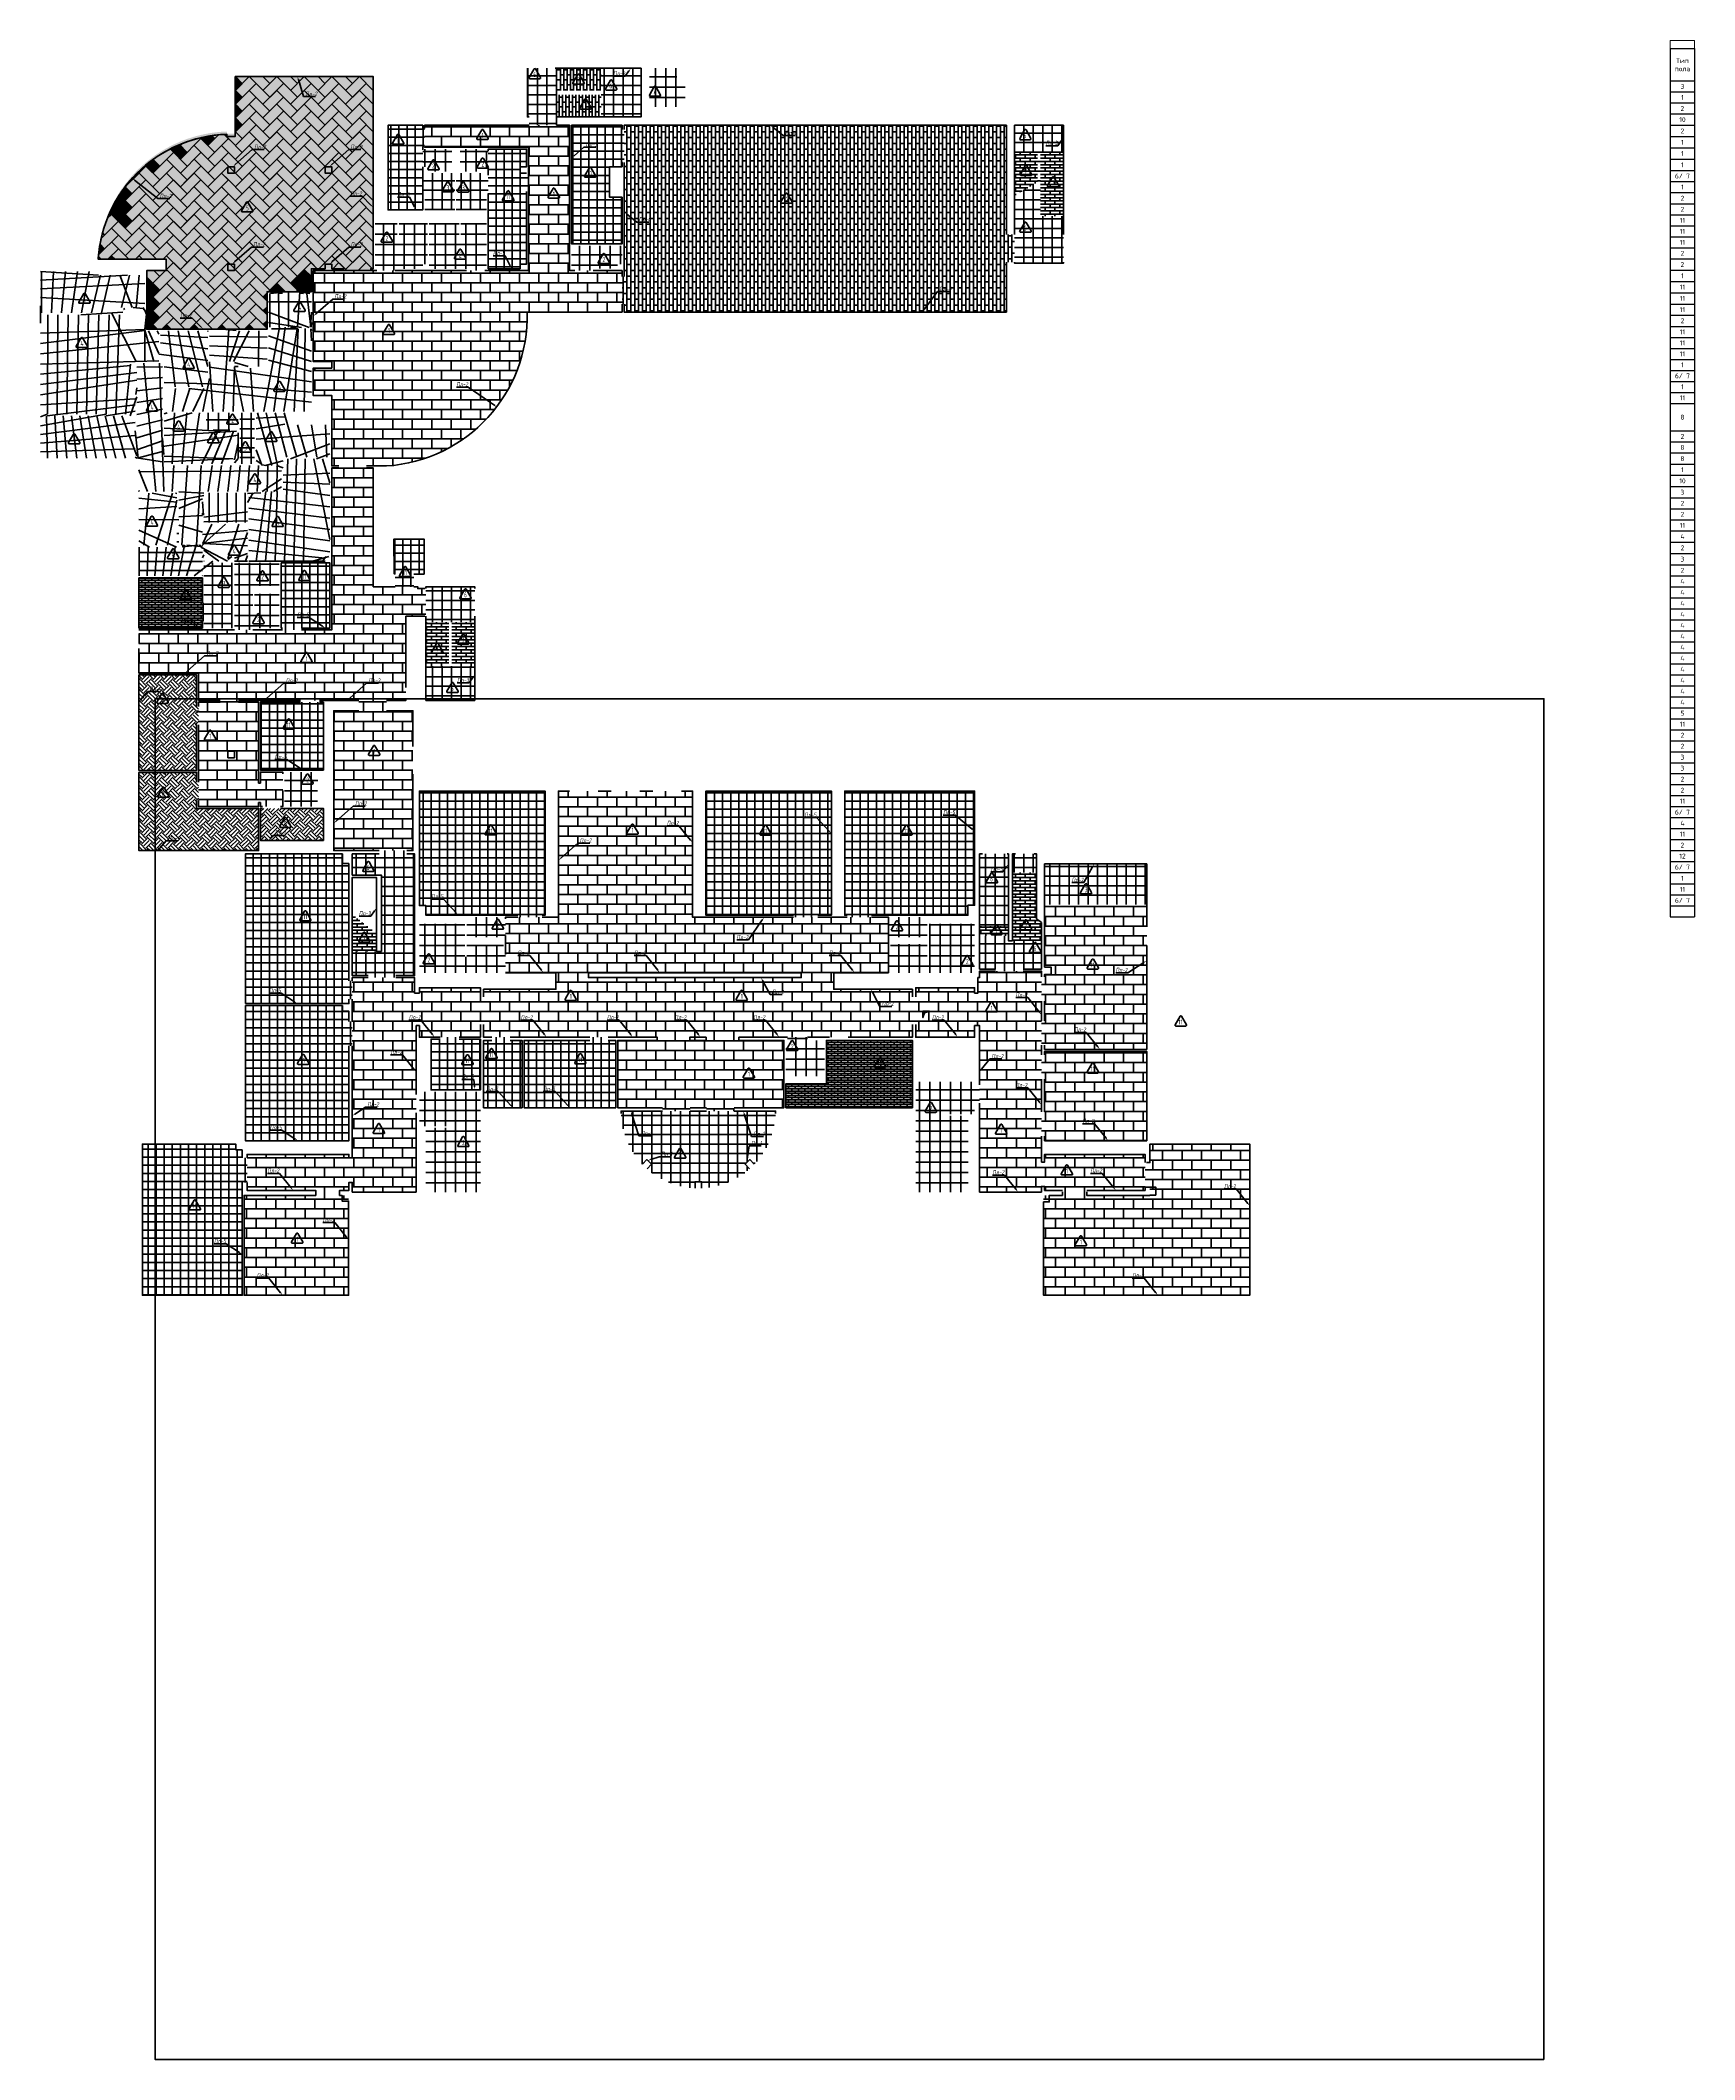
# Model space of a CAD drawing. Header units: millimetres. Extents: x -510890 to 418982, y -118257 to 141350.
# Drawn here: x -214984 to -113092, y -118257 to 6087 of the extents above; entities that cross this region are included whole.
import ezdxf
from ezdxf import colors
from ezdxf.entities.mleader import LeaderData, LeaderLine
from ezdxf.enums import TextEntityAlignment as Align
from ezdxf.math import Vec2, Vec3

# ---------------------------------------------------------------- set-up
doc = ezdxf.new("R2010")
doc.units = ezdxf.units.MM
doc.layers.add('АР_Площадь контур', color=220, linetype='Continuous', lineweight=35, plot=False)
doc.styles.add('ISOCPEUR', font='isocpeur.ttf', dxfattribs={"height": 799.9999999999999})
doc.styles.add('Архитект', font='isocpeur.ttf', dxfattribs={"width": 0.8, "oblique": 8})
pattern_1 = [(90, (2999.906531600514, -126491.3171925145), (-635, 0), []), (180, (2999.906531600514, -126491.3171925145), (0, -635), [])]
pattern_2 = [(90, (2999.906531600514, -126491.3171925145), (-587.375, 0), []), (180, (2999.906531600514, -126491.3171925145), (-5.684341886080801e-14, -587.375), [])]
pattern_3 = [(0, (209610.4546755736, -28798.59989911701), (0, 203.2254), []), (90, (209610.4546755736, -28798.59989911701), (-304.8, 203.2254), [203.2254, -203.2254])]
pattern_4 = [(0, (2999.906531600514, -126491.3171925145), (0, 600.2528), []), (90, (2999.906531600514, -126491.3171925145), (-600.2528, 600.2528), [600.2528, -600.2528])]
pattern_5 = [(0, (2999.906531600514, -126491.3171925145), (0, 135.4836), []), (90, (2999.906531600514, -126491.3171925145), (-203.2, 135.4836), [135.4836, -135.4836])]
pattern_6 = [(90, (2999.906531600514, -126491.3171925145), (-498.475, 0), []), (180, (2999.906531600514, -126491.3171925145), (-5.684341886080801e-14, -498.475), [])]
pattern_7 = [(45, (2999.906531600514, -126491.3171925145), (0, 673.5192090801866), [476.25, -476.25]), (45, (2873.621679898002, -126365.032340812), (0, 673.5192090801866), [476.25, -476.25]), (45, (2747.336828195432, -126238.7474891095), (0, 673.5192090801866), [476.25, -476.25]), (135, (2747.336828195432, -126154.5575879744), (-673.5192090801866, 0), [476.25, -476.25]), (135, (2873.621679898002, -126028.2727362719), (-673.5192090801866, 0), [476.25, -476.25]), (135, (2999.906531600514, -125901.9878845694), (-673.5192090801866, 0), [476.25, -476.25])]
pattern_8 = [(90, (-8363950501.02439, -936290026.8987885), (-635, 0), []), (180, (-8363950501.02439, -936290026.8987885), (0, -635), [])]

# ---------------------------------------------------------------- blocks, each defined once
blk = doc.blocks.new('стрелка')
at = {"true_color": 0xff0505, "transparency": 33554687}
h = blk.add_hatch(color=1, dxfattribs=at)
h.dxf.hatch_style = 1
h.paths.add_polyline_path([(-6.810296326875687e-09, 4.220055416226387e-10), (-7.099601283227538e-09, 399.9999999892025), (-100.8167733270093, 100.8167733084774), (-400.0000000076689, -1.02282294303391e-08)])
at = {"transparency": 33554687, "flags": 128}
blk.add_lwpolyline([(-7.450580596923828e-09, 4.220055416226387e-10), (-7.739885553275679e-09, 399.9999999892025), (-100.8167733270093, 100.8167733084774), (-400.0000000083091, -1.02282294303391e-08), (-7.596099749207497e-09, -1.07975210994482e-08)], dxfattribs=at)
blk = doc.blocks.new('*T44')
at = {"layer": 'Defpoints', "color": 8, "linetype": 'ByBlock', "lineweight": 0, "transparency": 16777216}
for p, q in [((0, 0), (1500, 0)), ((0, 0), (0, -499.9999999999991)), ((1500, 0), (1500, -499.9999999999991))]:
    blk.add_line(p, q, dxfattribs=at)
at = {"layer": 'АР_Площадь контур', "color": 0, "linetype": 'ByBlock', "lineweight": 30, "transparency": 16777216}
for p, q in [((0, -499.9999999999991), (1500, -499.9999999999991)), ((0, -499.9999999999991), (0, -53975.38461538465)), ((1500, -499.9999999999991), (1500, -53975.38461538465)), ((0, -2499.999999999999), (1500, -2499.999999999999)), ((0, -53975.38461538465), (1500, -53975.38461538465))]:
    blk.add_line(p, q, dxfattribs=at)
at = {"layer": 'АР_Площадь контур', "color": 0, "linetype": 'ByBlock', "lineweight": -2, "transparency": 16777216}
for p, q in [((0, -3176.923076923076), (1500, -3176.923076923076)), ((0, -3853.846153846153), (1500, -3853.846153846153)), ((0, -4530.76923076923), (1500, -4530.76923076923)), ((0, -5227.692307692307), (1500, -5227.692307692307)), ((0, -5924.615384615384), (1500, -5924.615384615384)), ((0, -6621.538461538461), (1500, -6621.538461538461)), ((0, -7318.461538461538), (1500, -7318.461538461538)), ((0, -8015.384615384615), (1500, -8015.384615384615)), ((0, -8692.307692307691), (1500, -8692.307692307691)), ((0, -9369.23076923077), (1500, -9369.23076923077)), ((0, -10066.15384615385), (1500, -10066.15384615385)), ((0, -10743.07692307692), (1500, -10743.07692307692)), ((0, -11420), (1500, -11420)), ((0, -12096.92307692308), (1500, -12096.92307692308)), ((0, -12773.84615384615), (1500, -12773.84615384615)), ((0, -13450.76923076923), (1500, -13450.76923076923)), ((0, -14147.69230769231), (1500, -14147.69230769231)), ((0, -14844.61538461538), (1500, -14844.61538461538)), ((0, -15541.53846153846), (1500, -15541.53846153846)), ((0, -16238.46153846154), (1500, -16238.46153846154)), ((0, -16915.38461538461), (1500, -16915.38461538461)), ((0, -17612.30769230769), (1500, -17612.30769230769)), ((0, -18289.23076923077), (1500, -18289.23076923077)), ((0, -18966.15384615384), (1500, -18966.15384615384)), ((0, -19643.07692307692), (1500, -19643.07692307692)), ((0, -20319.99999999999), (1500, -20319.99999999999)), ((0, -20996.92307692307), (1500, -20996.92307692307)), ((0, -21673.84615384615), (1500, -21673.84615384615)), ((0, -22350.76923076922), (1500, -22350.76923076922)), ((0, -24050.76923076922), (1500, -24050.76923076922)), ((0, -24727.6923076923), (1500, -24727.6923076923)), ((0, -25404.61538461538), (1500, -25404.61538461538)), ((0, -26101.53846153846), (1500, -26101.53846153846)), ((0, -26778.46153846154), (1500, -26778.46153846154)), ((0, -27475.38461538461), (1500, -27475.38461538461)), ((0, -28172.30769230769), (1500, -28172.30769230769)), ((0, -28849.23076923077), (1500, -28849.23076923077)), ((0, -29526.15384615385), (1500, -29526.15384615385)), ((0, -30203.07692307693), (1500, -30203.07692307693)), ((0, -30900), (1500, -30900)), ((0, -31596.92307692308), (1500, -31596.92307692308)), ((0, -32293.84615384616), (1500, -32293.84615384616)), ((0, -32970.76923076923), (1500, -32970.76923076923)), ((0, -33647.69230769231), (1500, -33647.69230769231)), ((0, -34324.61538461539), (1500, -34324.61538461539)), ((0, -35001.53846153847), (1500, -35001.53846153847)), ((0, -35678.46153846155), (1500, -35678.46153846155)), ((0, -36355.38461538462), (1500, -36355.38461538462)), ((0, -37032.3076923077), (1500, -37032.3076923077)), ((0, -37709.23076923078), (1500, -37709.23076923078)), ((0, -38386.15384615386), (1500, -38386.15384615386)), ((0, -39063.07692307694), (1500, -39063.07692307694)), ((0, -39740.00000000001), (1500, -39740.00000000001)), ((0, -40416.92307692309), (1500, -40416.92307692309)), ((0, -41093.84615384617), (1500, -41093.84615384617)), ((0, -41770.76923076925), (1500, -41770.76923076925)), ((0, -42447.69230769233), (1500, -42447.69230769233)), ((0, -43124.6153846154), (1500, -43124.6153846154)), ((0, -43801.53846153848), (1500, -43801.53846153848)), ((0, -44478.46153846156), (1500, -44478.46153846156)), ((0, -45155.38461538464), (1500, -45155.38461538464)), ((0, -45832.30769230772), (1500, -45832.30769230772)), ((0, -46509.23076923079), (1500, -46509.23076923079)), ((0, -47186.15384615387), (1500, -47186.15384615387)), ((0, -47863.07692307695), (1500, -47863.07692307695)), ((0, -48540.00000000003), (1500, -48540.00000000003)), ((0, -49216.92307692311), (1500, -49216.92307692311)), ((0, -49893.84615384619), (1500, -49893.84615384619)), ((0, -50570.76923076926), (1500, -50570.76923076926)), ((0, -51247.69230769234), (1500, -51247.69230769234)), ((0, -51944.61538461542), (1500, -51944.61538461542)), ((0, -52621.5384615385), (1500, -52621.5384615385)), ((0, -53298.46153846158), (1500, -53298.46153846158))]:
    blk.add_line(p, q, dxfattribs=at)
at = {"layer": 'АР_Площадь контур', "transparency": 16777216, "char_height": 300, "attachment_point": 5, "style": 'ISOCPEUR'}
for s, insert, width in [('Тип пола', (750, -1499.999999999999), 1400), ('3', (750, -2838.461538461538), 1223.076923076923), ('1', (750, -3515.384615384615), 1223.076923076923), ('10', (750, -4879.230769230769), 1223.076923076923), ('2', (750, -4192.307692307691), 1223.076923076923), ('2', (750, -5576.153846153846), 1223.076923076923), ('1', (750, -6273.076923076923), 1223.076923076923), ('1', (750, -6969.999999999999), 1223.076923076923), ('6/ 7', (750, -8353.846153846152), 1223.076923076923), ('1', (750, -7666.923076923076), 1223.076923076923), ('2', (750, -9717.692307692307), 1223.076923076923), ('1', (750, -9030.76923076923), 1223.076923076923), ('11', (750, -11081.53846153846), 1223.076923076923), ('2', (750, -10404.61538461538), 1223.076923076923), ('11', (750, -11758.46153846154), 1223.076923076923), ('11', (750, -12435.38461538462), 1223.076923076923), ('2', (750, -13112.30769230769), 1223.076923076923), ('2', (750, -13799.23076923077), 1223.076923076923), ('1', (750, -14496.15384615385), 1223.076923076923), ('11', (750, -15193.07692307692), 1223.076923076923), ('11', (750, -15890), 1223.076923076923), ('11', (750, -16576.92307692308), 1223.076923076923), ('2', (750, -17263.84615384615), 1223.076923076923), ('11', (750, -17950.76923076923), 1223.076923076923), ('11', (750, -18627.6923076923), 1223.076923076923), ('11', (750, -19304.61538461538), 1223.076923076923), ('1', (750, -19981.53846153846), 1223.076923076923), ('6/ 7', (750, -20658.46153846153), 1223.076923076923), ('11', (750, -22012.30769230769), 1223.076923076923), ('1', (750, -21335.38461538461), 1223.076923076923), ('8', (750, -23200.76923076922), 1223.076923076923), ('2', (750, -24389.23076923076), 1223.076923076923), ('8', (750, -25066.15384615384), 1223.076923076923), ('8', (750, -25753.07692307692), 1223.076923076923), ('10', (750, -27126.92307692307), 1223.076923076923), ('1', (750, -26440), 1223.076923076923), ('3', (750, -27823.84615384615), 1223.076923076923), ('2', (750, -28510.76923076923), 1223.076923076923), ('11', (750, -29864.61538461539), 1223.076923076923), ('2', (750, -29187.69230769231), 1223.076923076923), ('4', (750, -30551.53846153846), 1223.076923076923), ('3', (750, -31945.38461538462), 1223.076923076923), ('2', (750, -31248.46153846154), 1223.076923076923), ('4', (750, -33309.23076923078), 1223.076923076923), ('2', (750, -32632.3076923077), 1223.076923076923), ('4', (750, -33986.15384615386), 1223.076923076923), ('4', (750, -34663.07692307694), 1223.076923076923), ('4', (750, -35340.00000000001), 1223.076923076923), ('4', (750, -36016.92307692309), 1223.076923076923), ('4', (750, -36693.84615384617), 1223.076923076923), ('4', (750, -37370.76923076925), 1223.076923076923), ('4', (750, -38047.69230769233), 1223.076923076923), ('4', (750, -38724.6153846154), 1223.076923076923), ('4', (750, -39401.53846153848), 1223.076923076923), ('4', (750, -40078.46153846155), 1223.076923076923), ('4', (750, -40755.38461538463), 1223.076923076923), ('11', (750, -42109.23076923079), 1223.076923076923), ('5', (750, -41432.30769230771), 1223.076923076923), ('2', (750, -42786.15384615387), 1223.076923076923), ('2', (750, -43463.07692307694), 1223.076923076923), ('3', (750, -44140.00000000002), 1223.076923076923), ('3', (750, -44816.9230769231), 1223.076923076923), ('2', (750, -45493.84615384618), 1223.076923076923), ('11', (750, -46847.69230769233), 1223.076923076923), ('2', (750, -46170.76923076926), 1223.076923076923), ('6/ 7', (750, -47524.61538461541), 1223.076923076923), ('4', (750, -48201.53846153849), 1223.076923076923), ('11', (750, -48878.46153846157), 1223.076923076923), ('2', (750, -49555.38461538465), 1223.076923076923), ('6/ 7', (750, -50909.2307692308), 1223.076923076923), ('12', (750, -50232.30769230772), 1223.076923076923), ('11', (750, -52283.07692307696), 1223.076923076923), ('1', (750, -51596.15384615388), 1223.076923076923), ('6/ 7', (750, -52960.00000000004), 1223.076923076923)]:
    blk.add_mtext(s, dxfattribs=dict(at, insert=insert, width=width))

msp = doc.modelspace()

# ---------------------------------------------------------------- hatches: boundary and pattern name
at = {"layer": 'АР_Площадь контур', "ltscale": 10000, "true_color": 0x636466}
h = msp.add_hatch(dxfattribs=at)
h.set_pattern_fill('AR-CONC', color=251, scale=3)
h.set_pattern_definition([(49.99999999999999, (-131926.2486622401, -126321.3699453721), (546.554006988012, -47.81725661670926), [57.15000000000001, -628.6500000000001]), (355, (-131926.2486622401, -126321.3699453721), (-105.730264274908, 573.1705357171054), [45.72, -502.92175251]), (100.4514447, (-131880.7026412401, -126325.3547058721), (440.8237412710598, 525.3532557365853), [48.57002639999999, -534.2707337999998]), (46.18420000000001, (-131926.2486622401, -126168.9699453721), (813.2371226763897, -126.1269837981814), [85.725, -942.9749999999999]), (96.63555760999994, (-131858.4789622401, -126179.4804453721), (712.212402154509, 742.2783737931645), [72.85506942, -801.4068244800001]), (351.1841511700001, (-131926.2486622401, -126168.9699453721), (712.2124021949311, 742.278373756598), [68.57990121, -754.37919576]), (21, (-131850.0486622401, -126207.0699453721), (454.8431738073974, -306.7955945612628), [57.15000000000001, -628.6500000000001]), (326.0000000000001, (-131850.0486622401, -126207.0699453721), (185.4060850429412, 552.5638983669578), [45.72, -502.92]), (71.45144499999999, (-131812.1450644401, -126232.6362450721), (640.2492578361484, 245.7683066577157), [48.5700264, -534.2698128]), (37.50000000000001, (-131926.2486622401, -126321.3699453721), (9.26580975177545, 253.6651166194593), [0, -496.824, 0, -510.54, 0, -504.825]), (7.499999999999999, (-131926.2486622401, -126321.3699453721), (200.4589875309172, 300.5417244543585), [0, -291.0839999999999, 0, -485.394, 0, -192.405]), (327.5, (-132096.1746622401, -126321.3699453721), (406.7717855006142, -17.18623197802033), [0, -190.5, 0, -594.36, 0, -788.67]), (317.5, (-132172.3746622401, -126321.3699453721), (444.3875441580541, 76.27947309999908), [0, -247.65, 0, -394.716, 0, -560.0699999999999])])
edge = h.paths.add_edge_path()
edge.add_line((-201022.8277158042, -9397.056313581437), (-201022.8277158043, -11697.53806520291))
edge.add_line((-201022.8277158043, -11697.53806520291), (-207138.1991449068, -11697.53687628681))
edge.add_line((-207138.1991449068, -11697.53687628681), (-208435.4478570317, -11697.53806520299))
edge.add_line((-208435.4478570317, -11697.53806520299), (-208435.4478570317, -8090.711315267959))
edge.add_line((-208435.4478570317, -8090.711315267959), (-207141.2479835581, -8090.711315267959))
edge.add_line((-207141.2479835581, -8090.711315267959), (-207235.4494367892, -7390.601454763356))
edge.add_line((-207235.4494367892, -7390.601454763356), (-211405.3030789382, -7390.603832595713))
edge.add_line((-211405.3030789382, -7390.603832595713), (-211405.3030789382, -7160.671109643791))
edge.add_arc((-203222.0030112767, -7720.671109484249), 8202.438661593944, 93.91476438799748, 176.085235612002, ccw=False)
edge.add_line((-203782.003011117, 462.6289581773235), (-203482.0030111171, 462.6289581773235))
edge.add_line((-203482.0030111171, 462.6289581773235), (-203482.0030111171, 339.3288903562425))
edge.add_line((-203482.0030111171, 339.3288903562425), (-202984.0085793826, 339.3288903562716))
edge.add_line((-202984.0085793826, 339.3288903562716), (-202984.0088243469, 3859.365265837979))
edge.add_line((-202984.0088243469, 3859.365265837979), (-194484.0085793826, 3859.365265837812))
edge.add_line((-194484.0085793826, 3859.365265837812), (-194633.9759324073, -7970.681984591727))
edge.add_line((-194633.9759324073, -7970.681984591727), (-198293.5388179218, -7970.821046744008))
edge.add_line((-198293.5388179218, -7970.821046744008), (-198293.5378199039, -9397.05440373961))
edge.add_line((-198293.5378199039, -9397.05440373961), (-201022.8277158042, -9397.056313581437))
at = {"layer": 'АР_Площадь контур', "ltscale": 100, "true_color": 0x636466}
h = msp.add_hatch(color=251, dxfattribs=at)
h.dxf.hatch_style = 1
h.paths.add_polyline_path([(-202984.0085793826, 3859.365265837965), (-202984.0085793826, 3025.555754186273), (-202969.2899536103, 3010.837128413987), (-202545.0258848984, 3435.101197126001), (-202969.2899536104, 3859.365265837965)])
at = {"layer": 'АР_Площадь контур', "ltscale": 100, "true_color": 0xc7c8ca}
h = msp.add_hatch(color=9, dxfattribs=at)
h.dxf.hatch_style = 1
h.paths.add_polyline_path([(-201272.2336787626, 3859.365265837943), (-202120.7618161864, 3859.3652658379), (-201272.2336787625, 3010.837128413987), (-200847.9696100506, 3435.101197126001)])
h.paths.add_polyline_path([(-202120.7618161864, 3859.365265837958), (-202969.2899536103, 3859.365265837783), (-202545.0258848984, 3435.101197126001)])
at = {"layer": 'АР_Площадь контур', "ltscale": 100, "true_color": 0xffffff}
h = msp.add_hatch(color=7, dxfattribs=at)
h.dxf.hatch_style = 1
h.paths.add_polyline_path([(-202969.2899536103, 3010.837128413987), (-202545.0258848984, 2586.573059702088), (-201696.4977474745, 3435.101197126001), (-202120.7618161864, 3859.3652658379)])
h.paths.add_polyline_path([(-202120.7618161864, 3010.837128413987), (-201272.2336787626, 2162.30899099019), (-200847.9696100506, 2586.573059702088), (-201696.4977474745, 3435.101197126001)])
h = msp.add_hatch(color=7, dxfattribs=at)
h.dxf.hatch_style = 1
h.paths.add_polyline_path([(-200423.7055413387, 3859.365265837921), (-201272.2336787626, 3859.3652658379), (-200847.9696100506, 3435.101197126001)])
h.paths.add_polyline_path([(-199575.1774039149, 3859.365265837907), (-200423.7055413387, 3859.365265837783), (-199575.1774039148, 3010.837128413987), (-199150.9133352029, 3435.101197126001)])
at = {"layer": 'АР_Площадь контур', "ltscale": 100, "true_color": 0x636466}
h = msp.add_hatch(color=251, dxfattribs=at)
h.dxf.hatch_style = 1
h.paths.add_polyline_path([(-200423.7055413387, 3010.837128413987), (-199575.1774039149, 2162.30899099019), (-199150.9133352029, 2586.573059702088), (-199999.4414726268, 3435.101197125885)])
h.paths.add_polyline_path([(-199999.4414726268, 3435.101197125885), (-200423.7055413387, 3859.3652658379), (-201272.2336787626, 3010.837128413987), (-200847.9696100506, 2586.573059702088)])
h = msp.add_hatch(color=251, dxfattribs=at)
h.dxf.hatch_style = 1
h.paths.add_polyline_path([(-198726.649266491, 3859.365265837892), (-199575.1774039149, 3859.3652658379), (-199150.9133352029, 3435.101197126001)])
h.paths.add_polyline_path([(-197878.1211290672, 3859.365265837885), (-198726.649266491, 3859.3652658379), (-197878.1211290671, 3010.837128413987), (-197453.8570603552, 3435.101197125885)])
at = {"layer": 'АР_Площадь контур', "ltscale": 100, "true_color": 0xc7c8ca}
h = msp.add_hatch(color=9, dxfattribs=at)
h.dxf.hatch_style = 1
h.paths.add_polyline_path([(-198726.649266491, 3010.837128413987), (-197878.1211290671, 2162.30899099019), (-197453.8570603552, 2586.573059702088), (-198302.385197779, 3435.101197125885)])
h.paths.add_polyline_path([(-198302.385197779, 3435.101197125885), (-198726.649266491, 3859.3652658379), (-199575.1774039149, 3010.837128413987), (-199150.9133352029, 2586.573059702088)])
h = msp.add_hatch(color=9, dxfattribs=at)
h.dxf.hatch_style = 1
h.paths.add_polyline_path([(-197029.5929916433, 3859.365265837863), (-197878.1211290671, 3859.365265837783), (-197453.8570603552, 3435.101197126001)])
h.paths.add_polyline_path([(-196181.0648542194, 3859.365265837841), (-197029.5929916433, 3859.365265837783), (-196181.0648542194, 3010.837128413987), (-195756.8007855075, 3435.101197126001)])
at = {"layer": 'АР_Площадь контур', "ltscale": 100, "true_color": 0xffffff}
h = msp.add_hatch(color=7, dxfattribs=at)
h.dxf.hatch_style = 1
h.paths.add_polyline_path([(-196181.0648542194, 2162.30899099019), (-195756.8007855075, 2586.573059702088), (-196605.3289229313, 3435.101197125885), (-197029.5929916433, 3010.837128413987)])
h.paths.add_polyline_path([(-196605.3289229313, 3435.101197125885), (-197029.5929916433, 3859.365265837783), (-197878.1211290671, 3010.837128413987), (-197453.8570603552, 2586.573059702088)])
h = msp.add_hatch(color=7, dxfattribs=at)
h.dxf.hatch_style = 1
h.paths.add_polyline_path([(-195332.5367167956, 3859.365265837827), (-196181.0648542194, 3859.3652658379), (-195756.8007855075, 3435.101197125885)])
h.paths.add_polyline_path([(-194483.9739791201, 3010.871728665676), (-194484.0085793717, 3859.36526583782), (-195332.5367167956, 3859.3652658379), (-194484.0085793717, 3010.837128413987)])
at = {"layer": 'АР_Площадь контур', "ltscale": 100, "true_color": 0x636466}
h = msp.add_hatch(color=251, dxfattribs=at)
h.dxf.hatch_style = 1
h.paths.add_polyline_path([(-196181.0648542194, 3010.837128413987), (-195756.8007855075, 2586.573059702088), (-194908.2726480836, 3435.101197125885), (-195332.5367167956, 3859.3652658379)])
h.paths.add_polyline_path([(-194483.9393788684, 2162.378191493539), (-194483.973976298, 3010.802525340347), (-194908.2726480836, 3435.101197125885), (-195332.5367167956, 3010.837128413987), (-194484.0085793717, 2162.30899099019)])
at = {"layer": 'АР_Площадь контур', "true_color": 0x000000}
h = msp.add_hatch(dxfattribs=at)
h.set_pattern_fill('ANSI37', color=18, scale=185, angle=45)
h.set_pattern_definition(pattern_2)
h.paths.add_polyline_path([(-184984.0085793822, 4369.365265838016), (-183144.0085809404, 4369.365265838016), (-183144.0085809403, 1369.365265837958), (-183184.0085793821, 1369.365265837958), (-183184.0085793821, 859.3816432137683), (-184884.0085793821, 859.365265837987), (-184884.0085793821, 1369.365265837987), (-184984.003832745, 1369.365265838045)])
at = {"layer": 'АР_Площадь контур', "true_color": 0xffffff}
h = msp.add_hatch(dxfattribs=at)
h.set_pattern_fill('AR-BRSTD', scale=3, angle=90)
h.set_pattern_definition([(90, (2999.906531600514, -126491.3171925145), (-203.2254, 1.244396678077202e-14), []), (180, (2999.906531600514, -126491.3171925145), (-203.2254, -304.8), [203.2254, -203.2254])])
h.paths.add_polyline_path([(-183144.0085809404, 2994.365265837725), (-180444.0085809404, 2994.365265837725), (-180444.0085809404, 4369.365265837958), (-183144.0085809404, 4369.365265837958)])
at = {"layer": 'АР_Площадь контур', "true_color": 0x000000}
h = msp.add_hatch(dxfattribs=at)
h.set_pattern_fill('ANSI37', color=18, scale=185, angle=45)
h.set_pattern_definition(pattern_2)
h.paths.add_polyline_path([(-180444.0085809404, 4369.365265837987), (-177984.0085793822, 4369.365265837987), (-177984.0085793822, 1369.365265837958), (-180444.0085809404, 1369.365265837958)])
at = {"layer": 'АР_Площадь контур', "true_color": 0x0029a3, "transparency": 33554483}
h = msp.add_hatch(dxfattribs=at)
h.set_pattern_fill('ANSI37', color=164, scale=200, angle=45)
h.set_pattern_definition([(90, (209610.4546755736, -25998.59989911701), (-635, 0), []), (180, (209610.4546755736, -25998.59989911701), (0, -635), [])])
h.paths.add_polyline_path([(-175773.9767115229, 1988.136599655234), (-177473.9767115231, 1988.846102793585), (-177474.0038327435, 4369.381643213739), (-175774.0038327434, 4369.381643213739), (-175774.0057417908, 3584.258604729519), (-175264.0085793823, 3584.258604729519), (-175264.0085793822, 2417.258604729519), (-175774.0085793822, 2417.25860472949)])
at = {"layer": 'АР_Площадь контур', "ltscale": 100, "true_color": 0xc7c8ca}
h = msp.add_hatch(color=9, dxfattribs=at)
h.dxf.hatch_style = 1
h.paths.add_polyline_path([(-202984.0085793826, 3025.55575418628), (-202984.0085793826, 2177.027616762462), (-202969.2899536103, 2162.30899099019), (-202545.0258848984, 2586.573059702088)])
at = {"layer": 'АР_Площадь контур', "ltscale": 100, "true_color": 0x636466}
h = msp.add_hatch(color=251, dxfattribs=at)
h.dxf.hatch_style = 1
h.paths.add_polyline_path([(-201272.2336787625, 1313.780853566161), (-200847.9696100506, 1738.044922278175), (-201696.4977474745, 2586.573059701972), (-202120.7618161864, 2162.308990989957)])
h.paths.add_polyline_path([(-201696.4977474745, 2586.573059701972), (-202120.7618161864, 3010.83712841387), (-202969.2899536102, 2162.308990989957), (-202545.0258848983, 1738.044922278175)])
at = {"layer": 'АР_Площадь контур', "ltscale": 100, "true_color": 0xc7c8ca}
h = msp.add_hatch(color=9, dxfattribs=at)
h.dxf.hatch_style = 1
h.paths.add_polyline_path([(-200423.7055413387, 2162.308990989957), (-199575.1774039148, 1313.780853566161), (-199150.9133352028, 1738.044922278175), (-199999.4414726267, 2586.573059701972)])
h.paths.add_polyline_path([(-201272.2336787625, 2162.308990989957), (-200847.9696100506, 1738.044922278175), (-199999.4414726267, 2586.573059701972), (-200423.7055413387, 3010.83712841387)])
at = {"layer": 'АР_Площадь контур', "ltscale": 100, "true_color": 0xffffff}
h = msp.add_hatch(color=7, dxfattribs=at)
h.dxf.hatch_style = 1
h.paths.add_polyline_path([(-198302.385197779, 2586.573059701972), (-198726.6492664909, 2162.308990989957), (-197878.1211290671, 1313.780853566161), (-197453.8570603551, 1738.044922278175)])
h.paths.add_polyline_path([(-198302.385197779, 2586.573059701972), (-198726.6492664909, 3010.83712841387), (-199575.1774039148, 2162.308990989957), (-199150.9133352028, 1738.044922278175)])
at = {"layer": 'АР_Площадь контур', "ltscale": 100, "true_color": 0x636466}
h = msp.add_hatch(color=251, dxfattribs=at)
h.dxf.hatch_style = 1
h.paths.add_polyline_path([(-196605.3289229313, 2586.573059701972), (-197029.5929916432, 2162.308990989957), (-196181.0648542194, 1313.780853566161), (-195756.8007855074, 1738.044922278175)])
h.paths.add_polyline_path([(-196605.3289229313, 2586.573059701972), (-197029.5929916432, 3010.83712841387), (-197878.1211290671, 2162.308990989957), (-197453.8570603551, 1738.044922278175)])
at = {"layer": 'АР_Площадь контур', "ltscale": 100, "true_color": 0xc7c8ca}
h = msp.add_hatch(color=9, dxfattribs=at)
h.dxf.hatch_style = 1
h.paths.add_polyline_path([(-196181.0648542194, 2162.308990989957), (-195756.8007855074, 1738.044922278175), (-194908.2726480836, 2586.573059701972), (-195332.5367167955, 3010.83712841387)])
h.paths.add_polyline_path([(-194483.9047786167, 1313.884654321089), (-194483.9393732244, 2162.239784842801), (-194908.2726480836, 2586.573059701972), (-195332.5367167955, 2162.308990989957), (-194484.0085793717, 1313.780853566161)])
at = {"layer": 'АР_Площадь контур', "true_color": 0xffffff}
h = msp.add_hatch(dxfattribs=at)
h.set_pattern_fill('AR-BRSTD', scale=3, angle=90)
h.set_pattern_definition([(90, (209610.4546755736, -28798.59989911701), (-203.2254, 1.244396678077202e-14), []), (180, (209610.4546755736, -28798.59989911701), (-203.2254, -304.8), [203.2254, -203.2254])])
h.paths.add_polyline_path([(-183144.0085809403, 1369.365265837987), (-180444.0085809404, 1369.365265837987), (-180444.0085809404, 2744.365265837958), (-183144.0085809403, 2744.365265837958)])
at = {"layer": 'АР_Площадь контур', "ltscale": 100, "true_color": 0xffffff}
h = msp.add_hatch(color=7, dxfattribs=at)
h.dxf.hatch_style = 1
h.paths.add_polyline_path([(-202984.0085793826, 2177.027616762374), (-202984.0085793826, 1328.499479338505), (-202969.2899536102, 1313.780853566161), (-202545.0258848983, 1738.044922278175)])
at = {"layer": 'АР_Площадь контур', "ltscale": 100, "true_color": 0x636466}
h = msp.add_hatch(color=251, dxfattribs=at)
h.dxf.hatch_style = 1
h.paths.add_polyline_path([(-202984.0085793826, 1328.499479338556), (-202984.0085793826, 479.9713419147301), (-202969.2899536102, 465.2527161423641), (-202545.0258848983, 889.5167848542624)])
at = {"layer": 'АР_Площадь контур', "ltscale": 100, "true_color": 0xc7c8ca}
h = msp.add_hatch(color=9, dxfattribs=at)
h.dxf.hatch_style = 1
h.paths.add_polyline_path([(-201272.2336787625, 465.2527161423641), (-200847.9696100506, 889.5167848542624), (-201696.4977474745, 1738.044922278175), (-202120.7618161864, 1313.780853566161)])
h.paths.add_polyline_path([(-201696.4977474745, 1738.044922278175), (-202120.7618161864, 2162.308990990074), (-202969.2899536102, 1313.780853566161), (-202545.0258848983, 889.5167848542624)])
at = {"layer": 'АР_Площадь контур', "ltscale": 100, "true_color": 0xffffff}
h = msp.add_hatch(color=7, dxfattribs=at)
h.dxf.hatch_style = 1
h.paths.add_polyline_path([(-202969.2899536102, 465.2527161423641), (-202545.0258848983, 40.98864743034937), (-201696.4977474745, 889.5167848542624), (-202120.7618161864, 1313.780853566161)])
h.paths.add_polyline_path([(-202120.7618161864, 465.2527161423641), (-201272.2336787625, -383.2754212815489), (-200847.9696100506, 40.98864743034937), (-201696.4977474745, 889.5167848542624)])
h = msp.add_hatch(color=7, dxfattribs=at)
h.dxf.hatch_style = 1
h.paths.add_polyline_path([(-199575.1774039148, 465.2527161423641), (-199150.9133352028, 889.5167848542624), (-199999.4414726267, 1738.044922278175), (-200423.7055413387, 1313.780853566161)])
h.paths.add_polyline_path([(-201272.2336787625, 1313.780853566161), (-200847.9696100506, 889.5167848542624), (-199999.4414726267, 1738.044922278175), (-200423.7055413387, 2162.308990989957)])
at = {"layer": 'АР_Площадь контур', "ltscale": 100, "true_color": 0x636466}
h = msp.add_hatch(color=251, dxfattribs=at)
h.dxf.hatch_style = 1
h.paths.add_polyline_path([(-200423.7055413387, 465.2527161423641), (-199575.1774039148, -383.2754212815489), (-199150.9133352028, 40.98864743034937), (-199999.4414726267, 889.516784854146)])
h.paths.add_polyline_path([(-199999.4414726267, 889.516784854146), (-200423.7055413387, 1313.780853566161), (-201272.2336787625, 465.2527161423641), (-200847.9696100506, 40.98864743034937)])
h = msp.add_hatch(color=251, dxfattribs=at)
h.dxf.hatch_style = 1
h.paths.add_polyline_path([(-197878.1211290671, 465.2527161423641), (-197453.8570603552, 889.516784854146), (-198302.385197779, 1738.044922278175), (-198726.6492664909, 1313.780853566161)])
h.paths.add_polyline_path([(-198302.385197779, 1738.044922278059), (-198726.6492664909, 2162.308990989957), (-199575.1774039148, 1313.780853566161), (-199150.9133352028, 889.5167848542624)])
at = {"layer": 'АР_Площадь контур', "ltscale": 100, "true_color": 0xc7c8ca}
h = msp.add_hatch(color=9, dxfattribs=at)
h.dxf.hatch_style = 1
h.paths.add_polyline_path([(-198726.6492664909, 465.2527161423641), (-197878.1211290671, -383.2754212815489), (-197453.8570603551, 40.98864743034937), (-198302.385197779, 889.516784854146)])
h.paths.add_polyline_path([(-198302.385197779, 889.516784854146), (-198726.6492664909, 1313.780853566161), (-199575.1774039148, 465.2527161423641), (-199150.9133352028, 40.98864743034937)])
h = msp.add_hatch(color=9, dxfattribs=at)
h.dxf.hatch_style = 1
h.paths.add_polyline_path([(-196181.0648542194, 465.2527161423641), (-195756.8007855075, 889.5167848542624), (-196605.3289229313, 1738.044922278175), (-197029.5929916432, 1313.780853566161)])
h.paths.add_polyline_path([(-197878.1211290671, 1313.780853566161), (-197453.8570603552, 889.5167848542624), (-196605.3289229313, 1738.044922278059), (-197029.5929916432, 2162.308990989957)])
at = {"layer": 'АР_Площадь контур', "ltscale": 100, "true_color": 0xffffff}
h = msp.add_hatch(color=7, dxfattribs=at)
h.dxf.hatch_style = 1
h.paths.add_polyline_path([(-196181.0648542194, -383.2754212815489), (-195756.8007855074, 40.98864743034937), (-196605.3289229313, 889.516784854146), (-197029.5929916432, 465.2527161423641)])
h.paths.add_polyline_path([(-196605.3289229313, 889.516784854146), (-197029.5929916432, 1313.780853566161), (-197878.1211290671, 465.2527161423641), (-197453.8570603551, 40.98864743034937)])
h = msp.add_hatch(color=7, dxfattribs=at)
h.dxf.hatch_style = 1
h.paths.add_polyline_path([(-196181.0648542194, 1313.780853566161), (-195756.8007855074, 889.516784854146), (-194908.2726480836, 1738.044922278175), (-195332.5367167955, 2162.308990989957)])
h.paths.add_polyline_path([(-194483.8701783651, 465.3911171489453), (-194483.9047701507, 1313.677044345233), (-194908.2726480836, 1738.044922278175), (-195332.5367167955, 1313.780853566161), (-194484.0085793717, 465.2527161423641)])
at = {"layer": 'АР_Площадь контур', "ltscale": 100, "true_color": 0x636466}
h = msp.add_hatch(color=251, dxfattribs=at)
h.dxf.hatch_style = 1
h.paths.add_polyline_path([(-196181.0648542194, 465.2527161423641), (-195756.8007855074, 40.98864743034937), (-194908.2726480836, 889.516784854146), (-195332.5367167955, 1313.780853566161)])
h.paths.add_polyline_path([(-194483.8355781134, -383.1024200233005), (-194483.8701670771, 465.1143038476657), (-194908.2726480836, 889.516784854146), (-195332.5367167955, 465.2527161423641), (-194484.0085793717, -383.2754212815489)])
at = {"layer": 'АР_Площадь контур', "ltscale": 100, "true_color": 0xc7c8ca}
h = msp.add_hatch(color=9, dxfattribs=at)
h.dxf.hatch_style = 1
h.paths.add_polyline_path([(-205514.8743658817, -383.2754212816653), (-204666.3462284579, -1231.803558705462), (-204242.082159746, -807.5394899935636), (-205090.6102971698, 40.98864743034937)])
edge = h.paths.add_edge_path()
edge.add_arc((-203237.1528867554, -7883.269808109966), 8194.978285116054, 103.4110690621526, 111.475496299691)
edge.add_line((-206237.3613271701, -257.2342451462246), (-206363.4025033056, -383.2754212816653))
edge.add_line((-206363.4025033056, -383.2754212816653), (-205939.1384345937, -807.5394899935636))
edge.add_line((-205939.1384345937, -807.5394899935636), (-205090.6102971698, 40.98864743034937))
edge.add_line((-205090.6102971698, 40.98864743034937), (-205137.8619876091, 88.24033786961809))
at = {"layer": 'АР_Площадь контур', "ltscale": 100, "true_color": 0x636466}
h = msp.add_hatch(color=251, dxfattribs=at)
h.dxf.hatch_style = 1
edge = h.paths.add_edge_path()
edge.add_arc((-203237.152886754, -7883.269808116114), 8194.978285122339, 98.34202394529876, 103.4110690621515)
edge.add_line((-205137.8619876091, 88.24033786961809), (-204666.3462284579, -383.2754212815489))
edge.add_line((-204666.3462284579, -383.2754212815489), (-204242.082159746, 40.98864743034937))
edge.add_line((-204242.082159746, 40.98864743034937), (-204426.0962013639, 225.002689048204))
at = {"layer": 'АР_Площадь контур', "ltscale": 100, "true_color": 0xffffff}
h = msp.add_hatch(color=7, dxfattribs=at)
h.dxf.hatch_style = 1
h.paths.add_polyline_path([(-203817.818091034, -383.2754212816653), (-202969.2899536102, -1231.803558705462), (-202545.0258848983, -807.5394899935636), (-203393.5540223221, 40.98864743034937)])
edge = h.paths.add_edge_path()
edge.add_arc((-203237.1528867552, -7883.269808104727), 8194.9782851109, 92.91344504795003, 95.39506334880751)
edge.add_line((-204007.6655155948, 275.4052915813663), (-204666.3462284579, -383.2754212816653))
edge.add_line((-204666.3462284579, -383.2754212816653), (-204242.082159746, -807.5394899935636))
edge.add_line((-204242.082159746, -807.5394899935636), (-203393.5540223221, 40.98864743034937))
edge.add_line((-203393.5540223221, 40.98864743034937), (-203653.68149442, 301.1161195282039))
at = {"layer": 'АР_Площадь контур', "ltscale": 100, "true_color": 0xc7c8ca}
h = msp.add_hatch(color=9, dxfattribs=at)
h.dxf.hatch_style = 1
edge = h.paths.add_edge_path()
edge.add_arc((-203237.1528867557, -7883.269808103716), 8194.978285109839, 95.39506334880639, 98.34202394529923)
edge.add_line((-204426.0962013638, 225.0026890482186), (-204242.082159746, 40.98864743034937))
edge.add_line((-204242.082159746, 40.98864743034937), (-204007.6655155951, 275.4052915813372))
edge = h.paths.add_edge_path()
edge.add_line((-202984.0085793826, 479.9713419146137), (-202984.0085793826, 169.365265837987))
edge.add_line((-202984.0085793826, 169.365265837987), (-203494.0085793826, 169.3652658379942))
edge.add_line((-203494.0085793826, 169.3652658379942), (-203494.0085793826, 307.6821662755538))
edge.add_arc((-203237.1528867566, -7883.269808060119), 8194.978285066269, 91.79611919352571, 92.9134450479548)
edge.add_line((-203653.6814944199, 301.1161195282039), (-202969.2899536102, -383.2754212815489))
edge.add_line((-202969.2899536102, -383.2754212815489), (-202545.0258848983, 40.98864743034937))
edge.add_line((-202545.0258848983, 40.98864743034937), (-202984.0085793826, 479.9713419146137))
at = {"layer": 'АР_Площадь контур', "ltscale": 100, "true_color": 0x636466}
h = msp.add_hatch(color=251, dxfattribs=at)
h.dxf.hatch_style = 1
h.paths.add_polyline_path([(-201272.2336787625, -1231.803558705462), (-200847.9696100505, -807.5394899935636), (-201696.4977474744, 40.98864743034937), (-202120.7618161863, -383.2754212816653)])
h.paths.add_polyline_path([(-201696.4977474744, 40.98864743034937), (-202120.7618161863, 465.2527161421312), (-202969.2899536102, -383.2754212816653), (-202545.0258848983, -807.5394899935636)])
at = {"layer": 'АР_Площадь контур', "ltscale": 100, "true_color": 0xc7c8ca}
h = msp.add_hatch(color=9, dxfattribs=at)
h.dxf.hatch_style = 1
h.paths.add_polyline_path([(-200423.7055413386, -383.2754212816653), (-199575.1774039147, -1231.803558705462), (-199150.9133352028, -807.5394899935636), (-199999.4414726266, 40.98864743034937)])
h.paths.add_polyline_path([(-201272.2336787625, -383.2754212816653), (-200847.9696100505, -807.5394899935636), (-199999.4414726266, 40.98864743034937), (-200423.7055413386, 465.2527161421312)])
at = {"layer": 'АР_Площадь контур', "ltscale": 100, "true_color": 0xffffff}
h = msp.add_hatch(color=7, dxfattribs=at)
h.dxf.hatch_style = 1
h.paths.add_polyline_path([(-198302.3851977789, 40.98864743034937), (-198726.6492664909, -383.2754212816653), (-197878.121129067, -1231.803558705462), (-197453.8570603551, -807.5394899935636)])
h.paths.add_polyline_path([(-198302.3851977789, 40.98864743034937), (-198726.6492664909, 465.2527161421312), (-199575.1774039147, -383.2754212816653), (-199150.9133352028, -807.5394899935636)])
at = {"layer": 'АР_Площадь контур', "true_color": 0x000000}
h = msp.add_hatch(dxfattribs=at)
h.set_pattern_fill('AR-B816', color=18, scale=2.954)
h.set_pattern_definition(pattern_4)
edge = h.paths.add_edge_path()
edge.add_line((-182384.5324891869, -8090.618356786195), (-182384.5324891869, 859.3816432137683))
edge.add_line((-182384.5324891869, 859.3816432137683), (-191314.0145710611, 859.3816432137537))
edge.add_line((-191314.0145710611, 859.3816432137683), (-191314.0040368801, -490.3565160970466))
edge.add_line((-191314.0040368801, -490.3565160970611), (-184914.0032834093, -490.3557512386469))
edge.add_line((-184914.0032834093, -490.3557512386469), (-184914.0047903505, -8090.652926018869))
edge.add_line((-184914.0047903505, -8090.652926018862), (-198173.6901901131, -8090.650114609387))
edge.add_line((-198173.6901901131, -8090.650114609387), (-198173.684754168, -13690.61946308566))
edge.add_line((-198173.684754168, -13690.61946308566), (-197034.0038327439, -13690.61835678621))
edge.add_line((-197034.0038327439, -13690.61835678621), (-191434.0038327437, -13690.61835678621))
edge.add_line((-191434.0038327437, -13690.61835678621), (-191034.0038327437, -13690.61835678621))
edge.add_line((-191034.0038327437, -13690.61835678621), (-191034.0038327437, -14090.6183567862))
edge.add_line((-191034.0038327437, -14090.6183567862), (-191434.0038327437, -14090.6183567862))
edge.add_line((-191434.0038327437, -14090.6183567862), (-191434.0038327437, -13690.61835678621))
edge.add_line((-191434.0038327437, -13690.61835678621), (-197034.0038327439, -13690.61835678621))
edge.add_line((-197034.0038327439, -13690.61835678621), (-197034.0038327439, -14090.6183567862))
edge.add_line((-197034.0038327439, -14090.6183567862), (-198173.4767310822, -14090.64967316211))
edge.add_line((-198173.4767310822, -14090.64967316211), (-198173.4755795909, -15790.36325877901))
edge.add_line((-198173.4755795909, -15790.36325877901), (-197034.0038327439, -15790.36248683026))
edge.add_line((-197034.0038327439, -15790.36248683026), (-197034.0038327439, -20121.92686122229))
edge.add_line((-197034.0038327439, -20121.92686122229), (-194484.1250021159, -20121.92686122229))
edge.add_line((-194484.1250021159, -20121.92686122229), (-193974.1250021161, -20121.92686122229))
edge.add_arc((-194239.9215691915, -10875.97368668294), 9249.772857797283, 271.6466477990374, 357.4927132369034)
edge.add_line((-184999.0038327434, -11280.61835678622), (-184999.0038327435, -10640.61835679072))
edge.add_line((-184999.0038327435, -10640.61835679072), (-179154.0038327434, -10640.61835678621))
edge.add_line((-179154.0038327434, -10640.61835678621), (-179154.0038327435, -8090.618694133045))
edge.add_line((-179154.0038327435, -8090.618694133045), (-182384.5324891869, -8090.618356786195))
at = {"layer": 'АР_Площадь контур', "ltscale": 100, "true_color": 0x636466}
h = msp.add_hatch(color=251, dxfattribs=at)
h.dxf.hatch_style = 1
h.paths.add_polyline_path([(-196605.3289229312, 40.98864743034937), (-197029.5929916432, -383.2754212816653), (-196181.0648542193, -1231.803558705462), (-195756.8007855074, -807.5394899935636)])
h.paths.add_polyline_path([(-196605.3289229312, 40.98864743034937), (-197029.5929916432, 465.2527161421312), (-197878.121129067, -383.2754212816653), (-197453.8570603551, -807.5394899935636)])
at = {"layer": 'АР_Площадь контур', "ltscale": 100, "true_color": 0xc7c8ca}
h = msp.add_hatch(color=9, dxfattribs=at)
h.dxf.hatch_style = 1
h.paths.add_polyline_path([(-196181.0648542193, -383.2754212816653), (-195756.8007855074, -807.5394899935636), (-194908.2726480835, 40.98864743034937), (-195332.5367167955, 465.2527161421312)])
h.paths.add_polyline_path([(-194483.8009778618, -1231.595957195626), (-194483.8355640034, -383.4484366497854), (-194908.2726480835, 40.98864743034937), (-195332.5367167955, -383.2754212816653), (-194484.0085793716, -1231.803558705462)])
at = {"layer": 'АР_Площадь контур', "true_color": 0x000000, "transparency": 33554687}
h = msp.add_hatch(dxfattribs=at)
h.set_pattern_fill('ANSI37', color=18, scale=157, angle=45, style=0)
h.set_pattern_definition(pattern_6)
h.paths.add_polyline_path([(-191434.0038327578, -4350.980462274631), (-193564.0038327291, -4350.980462274631), (-193564.0038327291, 859.3762771784677), (-191434.0038327437, 859.3819450125447), (-191434.0197472484, 659.5050849727122), (-191314.0130110493, 659.4982866009523), (-191314.0085793824, -470.5017133990477), (-191434.0038327437, -470.5017133990477)])
h = msp.add_hatch(dxfattribs=at)
h.set_pattern_fill('ANSI37', color=18, scale=157, angle=45, style=0)
h.set_pattern_definition([(90, (209610.4546755736, -44098.59989911702), (-498.475, 0), []), (180, (209610.4546755736, -44098.59989911702), (-5.684341886080801e-14, -498.475), [])])
h.paths.add_polyline_path([(-179154.051458492, -6444.133262810377), (-182264.5351124036, -6444.138226450254), (-182264.532489187, 859.3816432137974), (-179154.0038347883, 859.38164321371), (-179154.0038343017, 607.4452272479539), (-179034.0085809404, 607.5588234921161), (-179034.0086015768, -1426.469637490722), (-179154.0642866819, -1426.447605348774), (-179154.0038338151, -1690.61835678629), (-179924.2540817089, -1690.618356786232), (-179924.2540817089, -3575.701147081185), (-179154.0038327434, -3575.701147081214)])
at = {"layer": 'АР_Площадь контур', "true_color": 0x000000}
h = msp.add_hatch(dxfattribs=at)
h.set_pattern_fill('AR-BRSTD', color=18, scale=3.5, angle=90)
h.set_pattern_definition([(90, (2999.906531600514, -126491.3171925145), (-237.0963, 1.451796124423403e-14), []), (180, (2999.906531600514, -126491.3171925145), (-237.0963, -355.6), [237.0963, -237.0963])])
h.paths.add_polyline_path([(-179034.0038363415, -10640.61835678634), (-179034.0085793821, -10162.27503665195), (-179154.0038327434, -10162.27622647177), (-179154.0038327435, -8462.27503665207), (-179034.0085793822, -8462.078162011494), (-179034.0038291453, 859.3816431369632), (-155484.0038327435, 859.3816432906315), (-155484.0085793821, -5870.634734162035), (-154974.0085793822, -5870.634734165018), (-154974.0085793822, -7570.634734162035), (-155484.0085793823, -7570.634734162035), (-155484.0038327435, -10640.61835678605)])
h = msp.add_hatch(dxfattribs=at)
h.set_pattern_fill('ANSI37', color=18, scale=185, angle=45)
h.set_pattern_definition(pattern_2)
h.paths.add_polyline_path([(-154974.0038327435, 859.3816432137974), (-151974.0085793823, 859.3816432137974), (-151974.0085793823, -829.9579338086769), (-154974.0038327435, -829.9579338086769)])
at = {"layer": 'АР_Площадь контур', "ltscale": 100, "true_color": 0xffffff}
h = msp.add_hatch(color=7, dxfattribs=at)
h.dxf.hatch_style = 1
h.paths.add_polyline_path([(-206787.6665720175, -1656.067627417477), (-207211.9306407294, -2080.331696129375), (-206363.4025033056, -2928.859833553288), (-205939.1384345937, -2504.595764841273)])
h.paths.add_polyline_path([(-206787.6665720175, -1656.067627417477), (-207211.9306407294, -1231.803558705462), (-208060.4587781533, -2080.331696129375), (-207636.1947094414, -2504.595764841273)])
at = {"layer": 'АР_Площадь контур', "ltscale": 100, "true_color": 0xc7c8ca}
h = msp.add_hatch(color=9, dxfattribs=at)
h.dxf.hatch_style = 1
h.paths.add_polyline_path([(-207211.9306407294, -1231.803558705462), (-206363.4025033056, -2080.331696129375), (-205939.1384345937, -1656.067627417477), (-206787.6665720175, -807.5394899935636)])
edge = h.paths.add_edge_path()
edge.add_arc((-203237.1528867552, -7883.269808111225), 8194.978285117273, 117.291484707011, 125.9240547096793)
edge.add_line((-208045.2481658376, -1247.014171021161), (-207636.1947094414, -1656.067627417477))
edge.add_line((-207636.1947094414, -1656.067627417477), (-206787.6665720175, -807.5394899935636))
edge.add_line((-206787.6665720175, -807.5394899935636), (-206994.693705055, -600.5123569561329))
at = {"layer": 'АР_Площадь контур', "ltscale": 100, "true_color": 0x636466}
h = msp.add_hatch(color=251, dxfattribs=at)
h.dxf.hatch_style = 1
edge = h.paths.add_edge_path()
edge.add_arc((-203237.1528867557, -7883.269808110133), 8194.978285116069, 112.8278802638517, 117.2914847070113)
edge.add_line((-206994.693705055, -600.5123569561329), (-206363.4025033056, -1231.803558705462))
edge.add_line((-206363.4025033056, -1231.803558705462), (-205939.1384345937, -807.5394899935636))
edge.add_line((-205939.1384345937, -807.5394899935636), (-206416.5104368574, -330.1674877297701))
at = {"layer": 'АР_Площадь контур', "ltscale": 100, "true_color": 0xffffff}
h = msp.add_hatch(color=7, dxfattribs=at)
h.dxf.hatch_style = 1
h.paths.add_polyline_path([(-205090.6102971698, -807.5394899935636), (-205514.8743658817, -1231.803558705462), (-204666.3462284579, -2080.331696129375), (-204242.0821597459, -1656.067627417477)])
h.paths.add_polyline_path([(-206363.4025033056, -1231.803558705462), (-205939.1384345937, -1656.067627417477), (-205090.6102971698, -807.5394899935636), (-205514.8743658818, -383.2754212816653)])
at = {"layer": 'АР_Площадь контур', "ltscale": 100, "true_color": 0x636466}
h = msp.add_hatch(color=251, dxfattribs=at)
h.dxf.hatch_style = 1
h.paths.add_polyline_path([(-206363.4025033056, -2080.331696129375), (-205939.1384345937, -2504.595764841273), (-205090.6102971698, -1656.067627417477), (-205514.8743658817, -1231.803558705462)])
h.paths.add_polyline_path([(-205514.8743658817, -2080.331696129375), (-204666.3462284579, -2928.859833553288), (-204242.082159746, -2504.595764841273), (-205090.6102971698, -1656.067627417477)])
h = msp.add_hatch(color=251, dxfattribs=at)
h.dxf.hatch_style = 1
h.paths.add_polyline_path([(-204666.3462284579, -1231.803558705462), (-204242.082159746, -1656.067627417477), (-203393.5540223221, -807.5394899935636), (-203817.818091034, -383.2754212816653)])
h.paths.add_polyline_path([(-203817.818091034, -1231.803558705462), (-202969.2899536102, -2080.331696129375), (-202545.0258848983, -1656.067627417477), (-203393.5540223221, -807.5394899935636)])
at = {"layer": 'АР_Площадь контур', "ltscale": 100, "true_color": 0xc7c8ca}
h = msp.add_hatch(color=9, dxfattribs=at)
h.dxf.hatch_style = 1
h.paths.add_polyline_path([(-202969.2899536102, -2928.859833553288), (-202545.0258848983, -2504.595764841273), (-203393.5540223221, -1656.067627417477), (-203817.818091034, -2080.331696129375)])
h.paths.add_polyline_path([(-203393.5540223221, -1656.067627417477), (-203817.818091034, -1231.803558705462), (-204666.3462284579, -2080.331696129375), (-204242.082159746, -2504.595764841273)])
h = msp.add_hatch(color=9, dxfattribs=at)
h.dxf.hatch_style = 1
h.paths.add_polyline_path([(-201272.2336787624, -2080.331696129375), (-200847.9696100505, -1656.067627417477), (-201696.4977474744, -807.5394899935636), (-202120.7618161863, -1231.803558705462)])
h.paths.add_polyline_path([(-201696.4977474744, -807.5394899935636), (-202120.7618161863, -383.2754212816653), (-202969.2899536102, -1231.803558705462), (-202545.0258848982, -1656.067627417477)])
at = {"layer": 'АР_Площадь контур', "ltscale": 100, "true_color": 0xffffff}
h = msp.add_hatch(color=7, dxfattribs=at)
h.dxf.hatch_style = 1
h.paths.add_polyline_path([(-202969.2899536102, -2080.331696129375), (-202545.0258848983, -2504.595764841273), (-201696.4977474744, -1656.067627417477), (-202120.7618161863, -1231.803558705462)])
h.paths.add_polyline_path([(-202120.7618161863, -2080.331696129375), (-201272.2336787625, -2928.859833553288), (-200847.9696100505, -2504.595764841273), (-201696.4977474744, -1656.067627417477)])
h = msp.add_hatch(color=7, dxfattribs=at)
h.dxf.hatch_style = 1
h.paths.add_polyline_path([(-199575.1774039147, -2080.331696129375), (-199150.9133352028, -1656.067627417477), (-199999.4414726267, -807.5394899935636), (-200423.7055413386, -1231.803558705462)])
h.paths.add_polyline_path([(-201272.2336787625, -1231.803558705462), (-200847.9696100505, -1656.067627417477), (-199999.4414726267, -807.5394899935636), (-200423.7055413386, -383.2754212816653)])
at = {"layer": 'АР_Площадь контур', "ltscale": 100, "true_color": 0x636466}
h = msp.add_hatch(color=251, dxfattribs=at)
h.dxf.hatch_style = 1
h.paths.add_polyline_path([(-200423.7055413386, -2080.331696129375), (-199575.1774039147, -2928.859833553288), (-199150.9133352028, -2504.595764841273), (-199999.4414726266, -1656.067627417477)])
h.paths.add_polyline_path([(-199999.4414726266, -1656.067627417477), (-200423.7055413386, -1231.803558705462), (-201272.2336787625, -2080.331696129375), (-200847.9696100505, -2504.595764841273)])
h = msp.add_hatch(color=251, dxfattribs=at)
h.dxf.hatch_style = 1
h.paths.add_polyline_path([(-197878.121129067, -2080.331696129375), (-197453.8570603551, -1656.067627417477), (-198302.385197779, -807.5394899935636), (-198726.6492664909, -1231.803558705462)])
h.paths.add_polyline_path([(-198302.385197779, -807.53948999368), (-198726.6492664909, -383.2754212816653), (-199575.1774039147, -1231.803558705462), (-199150.9133352028, -1656.067627417477)])
at = {"layer": 'АР_Площадь контур', "ltscale": 100, "true_color": 0xc7c8ca}
h = msp.add_hatch(color=9, dxfattribs=at)
h.dxf.hatch_style = 1
h.paths.add_polyline_path([(-198726.6492664909, -2080.331696129375), (-197878.121129067, -2928.859833553288), (-197453.8570603551, -2504.595764841273), (-198302.3851977789, -1656.067627417477)])
h.paths.add_polyline_path([(-198302.3851977789, -1656.067627417477), (-198726.6492664909, -1231.803558705462), (-199575.1774039147, -2080.331696129375), (-199150.9133352028, -2504.595764841273)])
h = msp.add_hatch(color=9, dxfattribs=at)
h.dxf.hatch_style = 1
h.paths.add_polyline_path([(-196181.0648542193, -2080.331696129375), (-195756.8007855074, -1656.067627417477), (-196605.3289229313, -807.5394899935636), (-197029.5929916432, -1231.803558705462)])
h.paths.add_polyline_path([(-197878.121129067, -1231.803558705462), (-197453.8570603551, -1656.067627417477), (-196605.3289229313, -807.53948999368), (-197029.5929916432, -383.2754212816653)])
at = {"layer": 'АР_Площадь контур', "ltscale": 100, "true_color": 0xffffff}
h = msp.add_hatch(color=7, dxfattribs=at)
h.dxf.hatch_style = 1
h.paths.add_polyline_path([(-196181.0648542193, -2928.859833553288), (-195756.8007855074, -2504.595764841273), (-196605.3289229312, -1656.067627417477), (-197029.5929916432, -2080.331696129375)])
h.paths.add_polyline_path([(-196605.3289229312, -1656.067627417477), (-197029.5929916432, -1231.803558705462), (-197878.121129067, -2080.331696129375), (-197453.8570603551, -2504.595764841273)])
h = msp.add_hatch(color=7, dxfattribs=at)
h.dxf.hatch_style = 1
h.paths.add_polyline_path([(-196181.0648542193, -1231.803558705462), (-195756.8007855074, -1656.067627417477), (-194908.2726480835, -807.5394899935636), (-195332.5367167955, -383.2754212816653)])
h.paths.add_polyline_path([(-194483.7663776101, -2080.089494367865), (-194483.8009609297, -1232.011177147382), (-194908.2726480835, -807.5394899935636), (-195332.5367167955, -1231.803558705462), (-194484.0085793716, -2080.331696129375)])
at = {"layer": 'АР_Площадь контур', "ltscale": 100, "true_color": 0x636466}
h = msp.add_hatch(color=251, dxfattribs=at)
h.dxf.hatch_style = 1
h.paths.add_polyline_path([(-196181.0648542193, -2080.331696129375), (-195756.8007855074, -2504.595764841273), (-194908.2726480835, -1656.067627417477), (-195332.5367167955, -1231.803558705462)])
h.paths.add_polyline_path([(-194483.7317773585, -2928.583031540118), (-194483.7663578561, -2080.573917644862), (-194908.2726480835, -1656.067627417477), (-195332.5367167955, -2080.331696129375), (-194484.0085793716, -2928.859833553288)])
at = {"layer": 'АР_Площадь контур', "true_color": 0x000000}
h = msp.add_hatch(dxfattribs=at)
h.set_pattern_fill('ANSI37', color=18, scale=200, angle=45)
h.set_pattern_definition(pattern_1)
h.paths.add_polyline_path([(-189636.8458162537, -1990.606334604614), (-191034.0038327437, -1990.606334604614), (-191034.0038327437, -1690.618356786203), (-191434.0038327506, -1690.618356785126), (-191434.0085793824, -660.6347342223162), (-191314.0085793824, -660.6347342223162), (-191314.0085793824, -610.3523153184506), (-189636.8595976965, -610.3523153184506)])
h = msp.add_hatch(dxfattribs=at)
h.set_pattern_fill('ANSI37', color=18, scale=200, angle=45)
h.set_pattern_definition(pattern_1)
h.paths.add_polyline_path([(-187514.0056953315, -1990.606334604614), (-189136.1591896529, -1990.630378967791), (-189136.1591896529, -610.365758629865), (-187514.0194767743, -610.365758629865), (-187514.0184606762, -712.1301183504984), (-187394.0173326916, -712.1301182899624), (-187394.0173326916, -1742.130118289962), (-187514.0172221332, -1742.130118289962)])
at = {"layer": 'АР_Площадь контур', "true_color": 0x000000, "transparency": 33554687}
h = msp.add_hatch(dxfattribs=at)
h.set_pattern_fill('ANSI37', color=18, scale=157, angle=45, style=0)
h.set_pattern_definition(pattern_6)
h.paths.add_polyline_path([(-185434.0058770138, -7970.618356803614), (-187393.8615403677, -7970.649944972109), (-187393.9817818408, -610.3761850192677), (-185034.0038327437, -610.3884422897536), (-185034.0038327435, -1690.618356786203), (-185434.0038327435, -1690.618356786232), (-185434.0038327435, -2090.618356786203), (-184914.0036006997, -2090.618380579108), (-184914.0085793823, -3220.634734162013), (-185034.0085793823, -3220.50171339896), (-185034.0038327434, -7690.61835678621), (-185434.0038327435, -7690.61835678621)])
at = {"layer": 'АР_Площадь контур', "true_color": 0xffffff}
h = msp.add_hatch(dxfattribs=at)
h.set_pattern_fill('AR-BRSTD', scale=3)
h.set_pattern_definition(pattern_3)
h.paths.add_polyline_path([(-153574.0085794133, -829.9579338086769), (-154974.0085794133, -829.9579338086769), (-154974.0085794133, -3449.177298763418), (-153574.0085794133, -2656.804810025205)])
at = {"layer": 'АР_Площадь контур', "true_color": 0x000000}
h = msp.add_hatch(dxfattribs=at)
h.set_pattern_fill('ANSI37', color=18, scale=185, angle=45)
h.set_pattern_definition(pattern_2)
h.paths.add_polyline_path([(-154974.0038327435, -3449.174612241535), (-153574.0085794133, -2656.804810025205), (-153574.0085794133, -829.9579338086769), (-153374.0085793823, -829.9579338086769), (-153374.0085793823, -4729.957933808677), (-151974.0038327435, -4729.957933808677), (-151974.0038327435, -7640.634734162035), (-154974.0038327434, -7640.634734162049)])
at = {"layer": 'АР_Площадь контур', "true_color": 0xffffff}
h = msp.add_hatch(dxfattribs=at)
h.set_pattern_fill('AR-BRSTD', scale=3)
h.set_pattern_definition(pattern_3)
h.paths.add_polyline_path([(-153374.0085793823, -4729.957933808677), (-151974.0085793823, -4729.957933808677), (-151974.0085793823, -829.9579338086769), (-153374.0085793823, -829.9579338086769)])
at = {"layer": 'АР_Площадь контур', "ltscale": 100, "true_color": 0xffffff}
h = msp.add_hatch(color=7, dxfattribs=at)
h.dxf.hatch_style = 1
h.paths.add_polyline_path([(-209757.5150530009, -2928.859833553288), (-209333.250984289, -3353.123902265303), (-208484.7228468652, -2504.59576484139), (-208908.9869155771, -2080.331696129491)])
h.paths.add_polyline_path([(-208060.4587781532, -3777.387970977084), (-207636.1947094413, -3353.123902265303), (-208484.7228468652, -2504.59576484139), (-208908.9869155771, -2928.859833553288)])
at = {"layer": 'АР_Площадь контур', "ltscale": 100, "true_color": 0xc7c8ca}
h = msp.add_hatch(color=9, dxfattribs=at)
h.dxf.hatch_style = 1
h.paths.add_polyline_path([(-208908.9869155771, -2080.331696129375), (-208060.4587781533, -2928.859833553288), (-207636.1947094414, -2504.595764841273), (-208484.7228468652, -1656.067627417477)])
edge = h.paths.add_edge_path()
edge.add_arc((-203237.1528867537, -7883.269808113393), 8194.978285119916, 130.1511201952167, 138.5490614729811)
edge.add_line((-209379.4762622027, -2458.370486927721), (-209333.2509842891, -2504.595764841273))
edge.add_line((-209333.2509842891, -2504.595764841273), (-208484.7228468652, -1656.067627417477))
edge.add_line((-208484.7228468652, -1656.067627417477), (-208521.3228108135, -1619.4676634692))
at = {"layer": 'АР_Площадь контур', "ltscale": 100, "true_color": 0x636466}
h = msp.add_hatch(color=251, dxfattribs=at)
h.dxf.hatch_style = 1
edge = h.paths.add_edge_path()
edge.add_arc((-203237.152886756, -7883.269808110745), 8194.978285116467, 125.9240547096776, 130.1511201952163)
edge.add_line((-208521.3228108135, -1619.46766346915), (-208060.4587781533, -2080.331696129375))
edge.add_line((-208060.4587781533, -2080.331696129375), (-207636.1947094414, -1656.067627417477))
edge.add_line((-207636.1947094414, -1656.067627417477), (-208045.2481658377, -1247.01417102119))
h = msp.add_hatch(color=251, dxfattribs=at)
h.dxf.hatch_style = 1
h.paths.add_polyline_path([(-208060.4587781532, -2928.859833553288), (-207636.1947094413, -3353.123902265303), (-206787.6665720175, -2504.59576484139), (-207211.9306407294, -2080.331696129491)])
h.paths.add_polyline_path([(-206363.4025033055, -3777.387970977084), (-205939.1384345936, -3353.123902265303), (-206787.6665720175, -2504.59576484139), (-207211.9306407294, -2928.859833553288)])
at = {"layer": 'АР_Площадь контур', "ltscale": 100, "true_color": 0xc7c8ca}
h = msp.add_hatch(color=9, dxfattribs=at)
h.dxf.hatch_style = 1
h.paths.add_polyline_path([(-206363.4025033055, -2928.859833553288), (-205939.1384345936, -3353.123902265303), (-205090.6102971698, -2504.59576484139), (-205514.8743658817, -2080.331696129491)])
h.paths.add_polyline_path([(-205514.8743658817, -2928.859833553288), (-204666.3462284578, -3777.387970977084), (-204242.0821597459, -3353.123902265303), (-205090.6102971698, -2504.59576484139)])
at = {"layer": 'АР_Площадь контур', "ltscale": 100, "true_color": 0xffffff}
h = msp.add_hatch(color=7, dxfattribs=at)
h.dxf.hatch_style = 1
h.paths.add_polyline_path([(-203817.818091034, -2928.859833553288), (-202969.2899536101, -3777.387970977084), (-202545.0258848982, -3353.123902265303), (-203393.5540223221, -2504.59576484139)])
h.paths.add_polyline_path([(-203393.5540223221, -2504.59576484139), (-203817.818091034, -2080.331696129491), (-204666.3462284578, -2928.859833553288), (-204242.0821597459, -3353.123902265303)])
at = {"layer": 'АР_Площадь контур', "ltscale": 100, "true_color": 0x636466}
h = msp.add_hatch(color=251, dxfattribs=at)
h.dxf.hatch_style = 1
h.paths.add_polyline_path([(-201272.2336787624, -3777.387970977084), (-200847.9696100504, -3353.123902265303), (-201696.4977474744, -2504.59576484139), (-202120.7618161862, -2928.859833553288)])
h.paths.add_polyline_path([(-201696.4977474744, -2504.59576484139), (-202120.7618161862, -2080.331696129491), (-202969.2899536101, -2928.859833553288), (-202545.0258848982, -3353.123902265303)])
at = {"layer": 'АР_Площадь контур', "ltscale": 100, "true_color": 0xc7c8ca}
h = msp.add_hatch(color=9, dxfattribs=at)
h.dxf.hatch_style = 1
h.paths.add_polyline_path([(-200423.7055413385, -2928.859833553288), (-199575.1774039147, -3777.387970977084), (-199150.9133352027, -3353.123902265303), (-199999.4414726266, -2504.59576484139)])
h.paths.add_polyline_path([(-201272.2336787624, -2928.859833553288), (-200847.9696100504, -3353.123902265303), (-199999.4414726266, -2504.59576484139), (-200423.7055413385, -2080.331696129491)])
at = {"layer": 'АР_Площадь контур', "ltscale": 100, "true_color": 0xffffff}
h = msp.add_hatch(color=7, dxfattribs=at)
h.dxf.hatch_style = 1
h.paths.add_polyline_path([(-198302.3851977789, -2504.59576484139), (-198726.6492664908, -2928.859833553288), (-197878.121129067, -3777.387970977084), (-197453.857060355, -3353.123902265303)])
h.paths.add_polyline_path([(-198302.3851977789, -2504.59576484139), (-198726.6492664908, -2080.331696129491), (-199575.1774039147, -2928.859833553288), (-199150.9133352027, -3353.123902265303)])
at = {"layer": 'АР_Площадь контур', "ltscale": 100, "true_color": 0x636466}
h = msp.add_hatch(color=251, dxfattribs=at)
h.dxf.hatch_style = 1
h.paths.add_polyline_path([(-196605.3289229312, -2504.59576484139), (-197029.5929916431, -2928.859833553288), (-196181.0648542193, -3777.387970977084), (-195756.8007855073, -3353.123902265303)])
h.paths.add_polyline_path([(-196605.3289229312, -2504.59576484139), (-197029.5929916431, -2080.331696129491), (-197878.121129067, -2928.859833553288), (-197453.857060355, -3353.123902265303)])
at = {"layer": 'АР_Площадь контур', "ltscale": 100, "true_color": 0xc7c8ca}
h = msp.add_hatch(color=9, dxfattribs=at)
h.dxf.hatch_style = 1
h.paths.add_polyline_path([(-196181.0648542193, -2928.859833553288), (-195756.8007855073, -3353.123902265303), (-194908.2726480835, -2504.59576484139), (-195332.5367167954, -2080.331696129491)])
h.paths.add_polyline_path([(-194483.6971771068, -3777.076568712437), (-194483.7317547824, -2929.136658142459), (-194908.2726480835, -2504.59576484139), (-195332.5367167954, -2928.859833553288), (-194484.0085793716, -3777.387970977201)])
at = {"layer": 'АР_Площадь контур'}
h = msp.add_hatch(dxfattribs=at)
h.set_pattern_fill('ANSI37', color=3, scale=185, angle=45)
h.set_pattern_definition(pattern_2)
h.paths.add_polyline_path([(-189464.005948314, -4350.995771308517), (-191313.974035308, -4350.995102915564), (-191314.0112697686, -3339.939421518531), (-191434.0140453652, -3338.928411545348), (-191434.003832752, -2208.928411598579), (-191314.0085793824, -2208.928411598579), (-191314.0085793824, -2090.617254585406), (-189464.005948314, -2090.618356786203)])
h = msp.add_hatch(dxfattribs=at)
h.set_pattern_fill('ANSI37', color=3, scale=185, angle=45)
h.set_pattern_definition(pattern_2)
h.paths.add_polyline_path([(-187514.0171115698, -4351.000126502739), (-189364.005948314, -4350.995771308546), (-189364.005948314, -2090.618356786203), (-187514.0124754945, -2090.618356786203), (-187514.0172221332, -2208.928411598579), (-187394.0172221332, -2208.928411598579), (-187394.0172221332, -3338.928411539498), (-187514.0171115698, -3338.929993439058)])
at = {"layer": 'АР_Площадь контур', "ltscale": 100, "true_color": 0xffffff}
h = msp.add_hatch(color=7, dxfattribs=at)
h.dxf.hatch_style = 1
edge = h.paths.add_edge_path()
edge.add_arc((-203237.1528867634, -7883.269808106961), 8194.978285108262, 147.024758305345, 151.3527300878346)
edge.add_line((-210428.9654283457, -3954.465733056175), (-209757.5150530009, -4625.916108401114))
edge.add_line((-209757.5150530009, -4625.916108401114), (-209333.250984289, -4201.652039689099))
edge.add_line((-209333.250984289, -4201.652039689099), (-210111.967994076, -3422.935029902212))
at = {"layer": 'АР_Площадь контур', "ltscale": 100, "true_color": 0xc7c8ca}
h = msp.add_hatch(color=9, dxfattribs=at)
h.dxf.hatch_style = 1
edge = h.paths.add_edge_path()
edge.add_arc((-203237.1528867522, -7883.269808114259), 8194.978285121675, 142.7654880312696, 147.0247583053444)
edge.add_line((-210111.9679940759, -3422.935029902124), (-209757.5150530009, -3777.387970977084))
edge.add_line((-209757.5150530009, -3777.387970977084), (-209333.250984289, -3353.123902265303))
edge.add_line((-209333.250984289, -3353.123902265303), (-209761.7126474176, -2924.662239136727))
at = {"layer": 'АР_Площадь контур', "ltscale": 100, "true_color": 0x636466}
h = msp.add_hatch(color=251, dxfattribs=at)
h.dxf.hatch_style = 1
h.paths.add_polyline_path([(-209757.5150530009, -3777.387970977084), (-209333.250984289, -4201.652039689099), (-208484.7228468652, -3353.123902265303), (-208908.9869155771, -2928.859833553288)])
h.paths.add_polyline_path([(-208908.9869155771, -3777.387970977084), (-208060.4587781532, -4625.916108401114), (-207636.1947094413, -4201.652039689099), (-208484.7228468652, -3353.123902265303)])
at = {"layer": 'АР_Площадь контур', "ltscale": 100, "true_color": 0xc7c8ca}
h = msp.add_hatch(color=9, dxfattribs=at)
h.dxf.hatch_style = 1
h.paths.add_polyline_path([(-208060.4587781532, -3777.387970977084), (-207636.1947094413, -4201.652039689099), (-206787.6665720175, -3353.123902265303), (-207211.9306407294, -2928.859833553288)])
h.paths.add_polyline_path([(-207211.9306407294, -3777.387970977084), (-206363.4025033055, -4625.916108401114), (-205939.1384345936, -4201.652039689099), (-206787.6665720175, -3353.123902265303)])
at = {"layer": 'АР_Площадь контур', "ltscale": 100, "true_color": 0xffffff}
h = msp.add_hatch(color=7, dxfattribs=at)
h.dxf.hatch_style = 1
h.paths.add_polyline_path([(-205090.6102971698, -3353.123902265303), (-205514.8743658817, -3777.387970977084), (-204666.3462284578, -4625.916108401114), (-204242.0821597459, -4201.652039689099)])
h.paths.add_polyline_path([(-206363.4025033056, -3777.387970977084), (-205939.1384345936, -4201.652039689099), (-205090.6102971698, -3353.123902265303), (-205514.8743658817, -2928.859833553288)])
at = {"layer": 'АР_Площадь контур', "ltscale": 100, "true_color": 0x636466}
h = msp.add_hatch(color=251, dxfattribs=at)
h.dxf.hatch_style = 1
h.paths.add_polyline_path([(-204666.3462284578, -3777.387970977084), (-204242.0821597459, -4201.652039689099), (-203393.5540223221, -3353.123902265303), (-203817.818091034, -2928.859833553288)])
h.paths.add_polyline_path([(-203817.818091034, -3777.387970977084), (-202969.2899536101, -4625.916108401114), (-202545.0258848982, -4201.652039689099), (-203393.5540223221, -3353.123902265303)])
at = {"layer": 'АР_Площадь контур', "ltscale": 100, "true_color": 0xc7c8ca}
h = msp.add_hatch(color=9, dxfattribs=at)
h.dxf.hatch_style = 1
h.paths.add_polyline_path([(-201272.2336787624, -4625.916108401114), (-200847.9696100504, -4201.652039689099), (-201696.4977474744, -3353.123902265303), (-202120.7618161862, -3777.387970977084)])
h.paths.add_polyline_path([(-201696.4977474744, -3353.123902265303), (-202120.7618161863, -2928.859833553288), (-202969.2899536101, -3777.387970977201), (-202545.0258848982, -4201.652039689099)])
at = {"layer": 'АР_Площадь контур', "ltscale": 100, "true_color": 0xffffff}
h = msp.add_hatch(color=7, dxfattribs=at)
h.dxf.hatch_style = 1
h.paths.add_polyline_path([(-199575.1774039147, -4625.916108401114), (-199150.9133352027, -4201.652039689099), (-199999.4414726266, -3353.123902265303), (-200423.7055413385, -3777.387970977201)])
h.paths.add_polyline_path([(-201272.2336787624, -3777.387970977084), (-200847.9696100504, -4201.652039689099), (-199999.4414726266, -3353.123902265303), (-200423.7055413385, -2928.859833553288)])
at = {"layer": 'АР_Площадь контур', "ltscale": 100, "true_color": 0x636466}
h = msp.add_hatch(color=251, dxfattribs=at)
h.dxf.hatch_style = 1
h.paths.add_polyline_path([(-197878.1211290669, -4625.916108401114), (-197453.857060355, -4201.652039689099), (-198302.3851977789, -3353.123902265303), (-198726.6492664908, -3777.387970977084)])
h.paths.add_polyline_path([(-198302.3851977789, -3353.123902265303), (-198726.6492664908, -2928.859833553288), (-199575.1774039147, -3777.387970977084), (-199150.9133352027, -4201.652039689099)])
at = {"layer": 'АР_Площадь контур', "ltscale": 100, "true_color": 0xc7c8ca}
h = msp.add_hatch(color=9, dxfattribs=at)
h.dxf.hatch_style = 1
h.paths.add_polyline_path([(-196181.0648542192, -4625.916108401114), (-195756.8007855073, -4201.652039689099), (-196605.3289229312, -3353.123902265303), (-197029.5929916431, -3777.387970977201)])
h.paths.add_polyline_path([(-197878.121129067, -3777.387970977201), (-197453.857060355, -4201.652039689099), (-196605.3289229312, -3353.123902265303), (-197029.5929916431, -2928.859833553288)])
at = {"layer": 'АР_Площадь контур', "ltscale": 100, "true_color": 0xffffff}
h = msp.add_hatch(color=7, dxfattribs=at)
h.dxf.hatch_style = 1
h.paths.add_polyline_path([(-196181.0648542193, -3777.387970977084), (-195756.8007855073, -4201.652039689099), (-194908.2726480835, -3353.123902265303), (-195332.5367167954, -2928.859833553288)])
h.paths.add_polyline_path([(-194483.6625768552, -4625.570105884704), (-194483.6971517088, -3777.699398639976), (-194908.2726480835, -3353.123902265303), (-195332.5367167954, -3777.387970977084), (-194484.0085793716, -4625.916108401114)])
at = {"layer": 'АР_Площадь контур', "ltscale": 100, "true_color": 0xc7c8ca}
h = msp.add_hatch(color=9, dxfattribs=at)
h.dxf.hatch_style = 1
h.paths.add_polyline_path([(-210606.0431904247, -5474.444245825027), (-209757.5150530009, -6322.972383248823), (-209333.250984289, -5898.708314536925), (-210181.7791217128, -5050.180177113129)])
edge = h.paths.add_edge_path()
edge.add_arc((-203237.1528867584, -7883.269808111138), 8194.978285114616, 158.5245037003128, 165.0791993402499)
edge.add_line((-211155.8183531495, -5773.197220524169), (-211030.3072591367, -5898.708314536925))
edge.add_line((-211030.3072591367, -5898.708314536925), (-210181.7791217128, -5050.180177113129))
edge.add_line((-210181.7791217128, -5050.180177113129), (-210606.0431904247, -4625.916108401114))
edge.add_line((-210606.0431904247, -4625.916108401114), (-210863.188449721, -4883.061367697403))
at = {"layer": 'АР_Площадь контур', "ltscale": 100, "true_color": 0x636466}
h = msp.add_hatch(color=251, dxfattribs=at)
h.dxf.hatch_style = 1
h.paths.add_polyline_path([(-209757.5150530009, -5474.44424582491), (-209333.250984289, -5050.180177112896), (-210181.7791217129, -4201.652039689099), (-210606.0431904248, -4625.916108401114)])
edge = h.paths.add_edge_path()
edge.add_arc((-203237.1528867526, -7883.269808113262), 8194.97828512077, 151.3527300878324, 158.5245037003107)
edge.add_line((-210863.1884497209, -4883.061367697002), (-210181.7791217129, -4201.652039689099))
edge.add_line((-210181.7791217129, -4201.652039689099), (-210428.9654283457, -3954.465733056204))
at = {"layer": 'АР_Площадь контур', "ltscale": 100, "true_color": 0xc7c8ca}
h = msp.add_hatch(color=9, dxfattribs=at)
h.dxf.hatch_style = 1
h.paths.add_polyline_path([(-209757.5150530009, -4625.916108401114), (-209333.250984289, -5050.180177112896), (-208484.7228468652, -4201.652039689099), (-208908.9869155771, -3777.387970977084)])
h.paths.add_polyline_path([(-208908.9869155771, -4625.916108401114), (-208060.4587781532, -5474.44424582491), (-207636.1947094413, -5050.180177112896), (-208484.7228468652, -4201.652039689099)])
at = {"layer": 'АР_Площадь контур', "ltscale": 100, "true_color": 0xffffff}
h = msp.add_hatch(color=7, dxfattribs=at)
h.dxf.hatch_style = 1
h.paths.add_polyline_path([(-209757.5150530009, -5474.444245825027), (-209333.250984289, -5898.708314536925), (-208484.7228468651, -5050.180177113129), (-208908.986915577, -4625.916108401114)])
h.paths.add_polyline_path([(-208060.4587781532, -6322.972383248823), (-207636.1947094413, -5898.708314536925), (-208484.7228468651, -5050.180177113129), (-208908.986915577, -5474.444245825027)])
h = msp.add_hatch(color=7, dxfattribs=at)
h.dxf.hatch_style = 1
h.paths.add_polyline_path([(-206787.6665720175, -4201.652039689099), (-207211.9306407294, -4625.916108401114), (-206363.4025033055, -5474.44424582491), (-205939.1384345936, -5050.180177112896)])
h.paths.add_polyline_path([(-206787.6665720175, -4201.652039689099), (-207211.9306407294, -3777.387970977084), (-208060.4587781532, -4625.916108401114), (-207636.1947094413, -5050.180177112896)])
at = {"layer": 'АР_Площадь контур', "ltscale": 100, "true_color": 0x636466}
h = msp.add_hatch(color=251, dxfattribs=at)
h.dxf.hatch_style = 1
h.paths.add_polyline_path([(-208060.4587781532, -5474.444245825027), (-207636.1947094413, -5898.708314536925), (-206787.6665720174, -5050.180177113129), (-207211.9306407293, -4625.916108401114)])
h.paths.add_polyline_path([(-206363.4025033055, -6322.972383248823), (-205939.1384345936, -5898.708314536925), (-206787.6665720174, -5050.180177113129), (-207211.9306407293, -5474.444245825027)])
h = msp.add_hatch(color=251, dxfattribs=at)
h.dxf.hatch_style = 1
h.paths.add_polyline_path([(-206363.4025033055, -4625.916108401114), (-205939.1384345936, -5050.180177112896), (-205090.6102971698, -4201.652039689099), (-205514.8743658817, -3777.387970977084)])
h.paths.add_polyline_path([(-205514.8743658817, -4625.916108401114), (-204666.3462284578, -5474.44424582491), (-204242.0821597459, -5050.180177112896), (-205090.6102971698, -4201.652039689099)])
at = {"layer": 'АР_Площадь контур', "ltscale": 100, "true_color": 0xc7c8ca}
h = msp.add_hatch(color=9, dxfattribs=at)
h.dxf.hatch_style = 1
h.paths.add_polyline_path([(-206363.4025033055, -5474.444245825027), (-205939.1384345936, -5898.708314536925), (-205090.6102971697, -5050.180177113129), (-205514.8743658816, -4625.916108401114)])
h.paths.add_polyline_path([(-205514.8743658816, -5474.444245825027), (-204666.3462284578, -6322.972383248823), (-204242.0821597459, -5898.708314536925), (-205090.6102971697, -5050.180177113129)])
h = msp.add_hatch(color=9, dxfattribs=at)
h.dxf.hatch_style = 1
h.paths.add_polyline_path([(-202969.2899536101, -5474.44424582491), (-202545.0258848982, -5050.180177112896), (-203393.5540223221, -4201.652039689099), (-203817.818091034, -4625.916108401114)])
h.paths.add_polyline_path([(-203393.5540223221, -4201.652039689099), (-203817.818091034, -3777.387970977084), (-204666.3462284578, -4625.916108401114), (-204242.0821597459, -5050.180177112896)])
at = {"layer": 'АР_Площадь контур', "ltscale": 100, "true_color": 0xffffff}
h = msp.add_hatch(color=7, dxfattribs=at)
h.dxf.hatch_style = 1
h.paths.add_polyline_path([(-203817.8180910339, -5474.444245825027), (-202969.28995361, -6322.972383248823), (-202545.0258848981, -5898.708314536925), (-203393.554022322, -5050.180177113129)])
h.paths.add_polyline_path([(-203393.554022322, -5050.180177113129), (-203817.8180910339, -4625.916108401114), (-204666.3462284578, -5474.444245825027), (-204242.0821597459, -5898.708314536925)])
h = msp.add_hatch(color=7, dxfattribs=at)
h.dxf.hatch_style = 1
h.paths.add_polyline_path([(-202969.2899536101, -4625.916108401114), (-202545.0258848982, -5050.180177112896), (-201696.4977474744, -4201.652039689099), (-202120.7618161862, -3777.387970977084)])
h.paths.add_polyline_path([(-202120.7618161862, -4625.916108401114), (-201272.2336787624, -5474.44424582491), (-200847.9696100504, -5050.180177112896), (-201696.4977474744, -4201.652039689099)])
at = {"layer": 'АР_Площадь контур', "ltscale": 100, "true_color": 0x636466}
h = msp.add_hatch(color=251, dxfattribs=at)
h.dxf.hatch_style = 1
h.paths.add_polyline_path([(-201272.2336787623, -6322.972383248823), (-200847.9696100504, -5898.708314536925), (-201696.4977474743, -5050.180177113129), (-202120.7618161862, -5474.444245825027)])
h.paths.add_polyline_path([(-201696.4977474743, -5050.180177113129), (-202120.7618161862, -4625.916108401114), (-202969.28995361, -5474.444245825027), (-202545.0258848981, -5898.708314536925)])
h = msp.add_hatch(color=251, dxfattribs=at)
h.dxf.hatch_style = 1
h.paths.add_polyline_path([(-200423.7055413385, -4625.916108401114), (-199575.1774039147, -5474.44424582491), (-199150.9133352027, -5050.180177112896), (-199999.4414726266, -4201.652039689099)])
h.paths.add_polyline_path([(-199999.4414726266, -4201.652039689099), (-200423.7055413385, -3777.387970977084), (-201272.2336787624, -4625.916108401114), (-200847.9696100504, -5050.180177112896)])
at = {"layer": 'АР_Площадь контур', "ltscale": 100, "true_color": 0xc7c8ca}
h = msp.add_hatch(color=9, dxfattribs=at)
h.dxf.hatch_style = 1
h.paths.add_polyline_path([(-200423.7055413385, -5474.444245825027), (-199575.1774039146, -6322.972383248823), (-199150.9133352027, -5898.708314536925), (-199999.4414726265, -5050.180177113129)])
h.paths.add_polyline_path([(-201272.2336787623, -5474.444245825027), (-200847.9696100504, -5898.708314536925), (-199999.4414726265, -5050.180177113129), (-200423.7055413385, -4625.916108401114)])
h = msp.add_hatch(color=9, dxfattribs=at)
h.dxf.hatch_style = 1
h.paths.add_polyline_path([(-198726.6492664908, -4625.916108401114), (-197878.121129067, -5474.44424582491), (-197453.857060355, -5050.180177112896), (-198302.3851977789, -4201.652039689099)])
h.paths.add_polyline_path([(-198302.3851977789, -4201.652039689099), (-198726.6492664908, -3777.387970977084), (-199575.1774039147, -4625.916108401114), (-199150.9133352027, -5050.180177112896)])
at = {"layer": 'АР_Площадь контур', "ltscale": 100, "true_color": 0xffffff}
h = msp.add_hatch(color=7, dxfattribs=at)
h.dxf.hatch_style = 1
h.paths.add_polyline_path([(-198302.3851977788, -5050.180177113129), (-198726.6492664908, -5474.444245825027), (-197878.1211290669, -6322.972383248823), (-197453.857060355, -5898.708314536925)])
h.paths.add_polyline_path([(-198302.3851977788, -5050.180177113129), (-198726.6492664908, -4625.916108401114), (-199575.1774039146, -5474.444245825027), (-199150.9133352027, -5898.708314536925)])
h = msp.add_hatch(color=7, dxfattribs=at)
h.dxf.hatch_style = 1
h.paths.add_polyline_path([(-196181.0648542193, -5474.44424582491), (-195756.8007855073, -5050.180177112896), (-196605.3289229312, -4201.652039689099), (-197029.5929916431, -4625.916108401114)])
h.paths.add_polyline_path([(-196605.3289229312, -4201.652039689099), (-197029.5929916431, -3777.387970977201), (-197878.121129067, -4625.916108401114), (-197453.857060355, -5050.180177112896)])
at = {"layer": 'АР_Площадь контур', "ltscale": 100, "true_color": 0x636466}
h = msp.add_hatch(color=251, dxfattribs=at)
h.dxf.hatch_style = 1
h.paths.add_polyline_path([(-196605.3289229311, -5050.180177113129), (-197029.5929916431, -5474.444245825027), (-196181.0648542192, -6322.972383248823), (-195756.8007855073, -5898.708314536925)])
h.paths.add_polyline_path([(-196605.3289229311, -5050.180177113129), (-197029.5929916431, -4625.916108401114), (-197878.1211290669, -5474.444245825027), (-197453.857060355, -5898.708314536925)])
h = msp.add_hatch(color=251, dxfattribs=at)
h.dxf.hatch_style = 1
h.paths.add_polyline_path([(-196181.0648542193, -4625.916108401114), (-195756.8007855073, -5050.180177112896), (-194908.2726480835, -4201.652039689099), (-195332.5367167954, -3777.387970977084)])
h.paths.add_polyline_path([(-194483.6279766035, -5474.063643056863), (-194483.6625486351, -4626.26213913742), (-194908.2726480835, -4201.652039689099), (-195332.5367167954, -4625.916108401114), (-194484.0085793716, -5474.44424582491)])
at = {"layer": 'АР_Площадь контур', "ltscale": 100, "true_color": 0xc7c8ca}
h = msp.add_hatch(color=9, dxfattribs=at)
h.dxf.hatch_style = 1
h.paths.add_polyline_path([(-196181.0648542192, -5474.444245825027), (-195756.8007855073, -5898.708314536925), (-194908.2726480834, -5050.180177113129), (-195332.5367167954, -4625.916108401114)])
h.paths.add_polyline_path([(-194483.5933763518, -6322.557180229269), (-194483.6279455614, -5474.824879635067), (-194908.2726480834, -5050.180177113129), (-195332.5367167954, -5474.444245825027), (-194484.0085793715, -6322.97238324894)])
at = {"layer": 'АР_Площадь контур', "ltscale": 100, "true_color": 0xffffff}
h = msp.add_hatch(color=7, dxfattribs=at)
h.dxf.hatch_style = 1
h.paths.add_polyline_path([(-210606.0431904247, -6322.972383248823), (-209757.5150530009, -7171.500520672736), (-209333.250984289, -6747.236451960722), (-210181.7791217128, -5898.708314536925)])
edge = h.paths.add_edge_path()
edge.add_arc((-203237.1528867705, -7883.269808108998), 8194.978285102407, 167.4698688814656, 170.0584778030567)
edge.add_line((-211309.0792347138, -6468.464476383648), (-211030.3072591367, -6747.236451960722))
edge.add_line((-211030.3072591367, -6747.236451960722), (-210181.7791217128, -5898.708314536925))
edge.add_line((-210181.7791217128, -5898.708314536925), (-210606.0431904247, -5474.444245825027))
edge.add_line((-210606.0431904247, -5474.444245825027), (-211236.9435830591, -6105.344638459334))
at = {"layer": 'АР_Площадь контур', "ltscale": 100, "true_color": 0x636466}
h = msp.add_hatch(color=251, dxfattribs=at)
h.dxf.hatch_style = 1
h.paths.add_polyline_path([(-209757.5150530009, -6322.972383248823), (-209333.250984289, -6747.236451960722), (-208484.7228468651, -5898.708314536925), (-208908.986915577, -5474.444245825027)])
h.paths.add_polyline_path([(-208908.986915577, -6322.972383248823), (-208060.4587781532, -7171.500520672736), (-207636.1947094413, -6747.236451960722), (-208484.7228468651, -5898.708314536925)])
at = {"layer": 'АР_Площадь контур', "ltscale": 100, "true_color": 0xc7c8ca}
h = msp.add_hatch(color=9, dxfattribs=at)
h.dxf.hatch_style = 1
h.paths.add_polyline_path([(-208060.4587781532, -6322.972383248823), (-207636.1947094413, -6747.236451960722), (-206787.6665720174, -5898.708314536925), (-207211.9306407293, -5474.444245825027)])
h.paths.add_polyline_path([(-207211.9306407293, -6322.972383248823), (-206363.4025033055, -7171.500520672736), (-205939.1384345936, -6747.236451960722), (-206787.6665720174, -5898.708314536925)])
at = {"layer": 'АР_Площадь контур', "ltscale": 100, "true_color": 0xffffff}
h = msp.add_hatch(color=7, dxfattribs=at)
h.dxf.hatch_style = 1
h.paths.add_polyline_path([(-205090.6102971697, -5898.708314536925), (-205514.8743658816, -6322.972383248823), (-204666.3462284578, -7171.500520672736), (-204242.0821597458, -6747.236451960722)])
h.paths.add_polyline_path([(-206363.4025033055, -6322.972383248823), (-205939.1384345935, -6747.236451960722), (-205090.6102971697, -5898.708314536925), (-205514.8743658816, -5474.444245825027)])
at = {"layer": 'АР_Площадь контур', "ltscale": 100, "true_color": 0x636466}
h = msp.add_hatch(color=251, dxfattribs=at)
h.dxf.hatch_style = 1
h.paths.add_polyline_path([(-204666.3462284578, -6322.972383248823), (-204242.0821597459, -6747.236451960722), (-203393.554022322, -5898.708314536925), (-203817.8180910339, -5474.444245825027)])
h.paths.add_polyline_path([(-203817.8180910339, -6322.972383248823), (-202969.28995361, -7171.500520672736), (-202545.0258848981, -6747.236451960722), (-203393.554022322, -5898.708314536925)])
at = {"layer": 'АР_Площадь контур', "ltscale": 100, "true_color": 0xc7c8ca}
h = msp.add_hatch(color=9, dxfattribs=at)
h.dxf.hatch_style = 1
h.paths.add_polyline_path([(-201272.2336787623, -7171.500520672736), (-200847.9696100504, -6747.236451960722), (-201696.4977474743, -5898.708314536925), (-202120.7618161862, -6322.972383248823)])
h.paths.add_polyline_path([(-201696.4977474743, -5898.708314536925), (-202120.7618161862, -5474.44424582491), (-202969.2899536101, -6322.97238324894), (-202545.0258848981, -6747.236451960722)])
at = {"layer": 'АР_Площадь контур', "ltscale": 100, "true_color": 0xffffff}
h = msp.add_hatch(color=7, dxfattribs=at)
h.dxf.hatch_style = 1
h.paths.add_polyline_path([(-199575.1774039146, -7171.500520672736), (-199150.9133352027, -6747.236451960722), (-199999.4414726266, -5898.708314536925), (-200423.7055413385, -6322.97238324894)])
h.paths.add_polyline_path([(-201272.2336787623, -6322.972383248823), (-200847.9696100504, -6747.236451960722), (-199999.4414726266, -5898.708314536925), (-200423.7055413385, -5474.444245825027)])
at = {"layer": 'АР_Площадь контур', "ltscale": 100, "true_color": 0x636466}
h = msp.add_hatch(color=251, dxfattribs=at)
h.dxf.hatch_style = 1
h.paths.add_polyline_path([(-197878.1211290669, -7171.500520672736), (-197453.857060355, -6747.236451960838), (-198302.3851977788, -5898.708314536925), (-198726.6492664907, -6322.972383248823)])
h.paths.add_polyline_path([(-198302.3851977788, -5898.708314536925), (-198726.6492664908, -5474.444245825027), (-199575.1774039146, -6322.972383248823), (-199150.9133352027, -6747.236451960722)])
at = {"layer": 'АР_Площадь контур', "ltscale": 100, "true_color": 0xc7c8ca}
h = msp.add_hatch(color=9, dxfattribs=at)
h.dxf.hatch_style = 1
h.paths.add_polyline_path([(-196181.0648542192, -7171.500520672736), (-195756.8007855073, -6747.236451960722), (-196605.3289229311, -5898.708314536925), (-197029.5929916431, -6322.97238324894)])
h.paths.add_polyline_path([(-197878.1211290669, -6322.97238324894), (-197453.857060355, -6747.236451960722), (-196605.3289229311, -5898.708314536925), (-197029.5929916431, -5474.444245825027)])
at = {"layer": 'АР_Площадь контур', "ltscale": 100, "true_color": 0xffffff}
h = msp.add_hatch(color=7, dxfattribs=at)
h.dxf.hatch_style = 1
h.paths.add_polyline_path([(-196181.0648542192, -6322.972383248823), (-195756.8007855073, -6747.236451960838), (-194908.2726480834, -5898.708314536925), (-195332.5367167954, -5474.444245825027)])
h.paths.add_polyline_path([(-194483.5587761002, -7171.050717401413), (-194483.5933424878, -6323.387620132584), (-194908.2726480834, -5898.708314536925), (-195332.5367167954, -6322.972383248823), (-194484.0085793715, -7171.500520672736)])
at = {"layer": 'АР_Площадь контур', "true_color": 0x000000}
h = msp.add_hatch(dxfattribs=at)
h.set_pattern_fill('ANSI37', color=18, scale=200, angle=45)
h.set_pattern_definition(pattern_1)
h.paths.add_polyline_path([(-193004.0215012403, -6415.126526970409), (-192883.9934217565, -6415.158591938809), (-192884.0071890927, -5162.795976499561), (-191134.0092966414, -5162.78048748491), (-191134.0028440409, -7690.61835678621), (-191434.0038327437, -7690.61835678621), (-191434.0038327437, -7970.642562976274), (-193135.0294374138, -7970.64936301417), (-193135.0448905441, -8090.65118293753), (-194265.0452864363, -8090.63473396621), (-194265.0551895479, -7970.695338822297), (-194363.786014206, -7970.656163052066), (-194364.1616557804, -5162.972343651811), (-193003.9784407129, -5162.719079954928)])
h = msp.add_hatch(dxfattribs=at)
h.set_pattern_fill('ANSI37', color=18, scale=200, angle=45)
h.set_pattern_definition(pattern_1)
h.paths.add_polyline_path([(-189184.0144043767, -6415.1479824161), (-189084.0138697472, -6415.148530223414), (-189084.0159338383, -5162.808365473204), (-187513.9883681237, -5162.804621421616), (-187513.9474522584, -7970.6475935454), (-187613.2721042503, -7970.615763096248), (-187613.2700592058, -8090.661210780185), (-188743.2700592058, -8090.661210780185), (-188743.2704550513, -7970.637376513791), (-191033.9998013876, -7970.640514693245), (-191034.0203031267, -5162.799656618445), (-189184.0092541704, -5162.777491521032)])
at = {"layer": 'АР_Площадь контур', "ltscale": 100, "true_color": 0xc7c8ca}
h = msp.add_hatch(color=9, dxfattribs=at)
h.dxf.hatch_style = 1
edge = h.paths.add_edge_path()
edge.add_arc((-203237.1528866308, -7883.269808121018), 8194.978285242736, 175.3629828581875, 176.5534037897451)
edge.add_line((-211417.3086399282, -7390.602631018388), (-211235.4692164049, -7390.602632116323))
edge.add_line((-211235.4692164049, -7390.602632116323), (-211405.3078297429, -7220.764018778362))
at = {"layer": 'АР_Площадь контур', "ltscale": 100, "true_color": 0x636466}
h = msp.add_hatch(color=251, dxfattribs=at)
h.dxf.hatch_style = 1
h.paths.add_polyline_path([(-210386.9410738578, -7390.602637239681), (-209538.4129313105, -7390.602642363046), (-210181.7791217128, -6747.236451960722), (-210606.0431904247, -7171.500520672736)])
edge = h.paths.add_edge_path()
edge.add_arc((-203237.1528864666, -7883.269808138226), 8194.978285407795, 174.6049366512054, 175.3629828581605)
edge.add_line((-211405.3078297429, -7220.764018778398), (-211235.469216405, -7390.602632116323))
edge.add_line((-211235.469216405, -7390.602632116323), (-210825.1453043459, -7390.602634593837))
edge.add_line((-210825.1453043459, -7390.602634593837), (-210181.7791217128, -6747.236451960722))
edge.add_line((-210181.7791217128, -6747.236451960722), (-210606.0431904247, -6322.972383248823))
edge.add_line((-210606.0431904247, -6322.972383248823), (-211395.8279864484, -7112.75717927255))
h = msp.add_hatch(color=251, dxfattribs=at)
h.dxf.hatch_style = 1
edge = h.paths.add_edge_path()
edge.add_arc((-203237.152886756, -7883.269808112433), 8194.978285117202, 170.0584778030506, 174.6049366511945)
edge.add_line((-211395.8279864484, -7112.757179272528), (-211030.3072591367, -6747.236451960722))
edge.add_line((-211030.3072591367, -6747.236451960722), (-211309.0792347137, -6468.464476383655))
at = {"layer": 'АР_Площадь контур', "ltscale": 100, "true_color": 0xc7c8ca}
h = msp.add_hatch(color=9, dxfattribs=at)
h.dxf.hatch_style = 1
h.paths.add_polyline_path([(-210825.1453043456, -7390.60263459383), (-210386.9410738578, -7390.602637239681), (-210606.0431904247, -7171.500520672853)])
h = msp.add_hatch(color=9, dxfattribs=at)
h.dxf.hatch_style = 1
h.paths.add_polyline_path([(-208689.8847887633, -7390.602647486427), (-207841.3566462161, -7390.602652609785), (-208484.7228468651, -6747.236451960722), (-208908.986915577, -7171.500520672736)])
h.paths.add_polyline_path([(-209538.4129313106, -7390.602642363046), (-209128.0890397449, -7390.602644840554), (-208484.7228468651, -6747.236451960722), (-208908.986915577, -6322.972383248823), (-209757.5150530009, -7171.500520672736)])
at = {"layer": 'АР_Площадь контур', "ltscale": 100, "true_color": 0xffffff}
h = msp.add_hatch(color=7, dxfattribs=at)
h.dxf.hatch_style = 1
h.paths.add_polyline_path([(-208435.4478570317, -8090.711315267959), (-208435.4478570317, -8493.567716641963), (-208060.4587781531, -8868.556795520562), (-207636.1947094412, -8444.292726808548), (-207989.7761209818, -8090.711315267959)])
h.paths.add_polyline_path([(-209128.0890397447, -7390.602644840568), (-208689.8847887634, -7390.602647486412), (-208908.986915577, -7171.500520672853)])
h = msp.add_hatch(color=7, dxfattribs=at)
h.dxf.hatch_style = 1
h.paths.add_polyline_path([(-206787.6665720174, -6747.236451960722), (-207211.9306407293, -7171.500520672736), (-206363.4025033055, -8020.028658096533), (-205939.1384345936, -7595.764589384635)])
h.paths.add_polyline_path([(-207841.3566462161, -7390.602652609763), (-207431.0327751439, -7390.602655087278), (-206787.6665720174, -6747.236451960722), (-207211.9306407293, -6322.972383248823), (-208060.4587781532, -7171.500520672736)])
at = {"layer": 'АР_Площадь контур', "ltscale": 100, "true_color": 0x636466}
h = msp.add_hatch(color=251, dxfattribs=at)
h.dxf.hatch_style = 1
h.paths.add_polyline_path([(-206363.4025033054, -8868.556795520562), (-205939.1384345935, -8444.292726808548), (-206787.6665720174, -7595.764589384751), (-207211.9306407293, -8020.028658096766)])
h.paths.add_polyline_path([(-207282.6132979006, -8090.711315267952), (-207989.7761209819, -8090.711315267959), (-207636.1947094412, -8444.292726808548)])
h.paths.add_polyline_path([(-207235.4478596037, -7390.602656268216), (-207235.4478596036, -8043.545876971002), (-206787.6665720174, -7595.764589384751), (-207211.9306407293, -7171.500520672853), (-207431.0327751437, -7390.602655087278)])
h = msp.add_hatch(color=251, dxfattribs=at)
h.dxf.hatch_style = 1
h.paths.add_polyline_path([(-206363.4025033055, -7171.500520672736), (-205939.1384345936, -7595.764589384635), (-205090.6102971697, -6747.236451960722), (-205514.8743658816, -6322.972383248823)])
h.paths.add_polyline_path([(-205514.8743658816, -7171.500520672736), (-204666.3462284578, -8020.028658096533), (-204242.0821597459, -7595.764589384635), (-205090.6102971697, -6747.236451960722)])
at = {"layer": 'АР_Площадь контур', "ltscale": 100, "true_color": 0xc7c8ca}
h = msp.add_hatch(color=9, dxfattribs=at)
h.dxf.hatch_style = 1
h.paths.add_polyline_path([(-206363.4025033054, -8020.028658096766), (-205939.1384345935, -8444.292726808548), (-205090.6102971697, -7595.764589384751), (-205514.8743658816, -7171.500520672853)])
h.paths.add_polyline_path([(-205514.8743658816, -8020.028658096766), (-204666.3462284577, -8868.556795520562), (-204242.0821597458, -8444.292726808548), (-205090.6102971697, -7595.764589384751)])
h = msp.add_hatch(color=9, dxfattribs=at)
h.dxf.hatch_style = 1
h.paths.add_polyline_path([(-202969.28995361, -8020.028658096533), (-202545.0258848981, -7595.764589384635), (-203393.554022322, -6747.236451960722), (-203817.8180910339, -7171.500520672736)])
h.paths.add_polyline_path([(-203393.554022322, -6747.236451960722), (-203817.8180910339, -6322.972383248823), (-204666.3462284578, -7171.500520672736), (-204242.0821597459, -7595.764589384635)])
at = {"layer": 'АР_Площадь контур', "ltscale": 100, "true_color": 0xffffff}
h = msp.add_hatch(color=7, dxfattribs=at)
h.dxf.hatch_style = 1
h.paths.add_polyline_path([(-203817.8180910338, -8020.028658096766), (-202969.28995361, -8868.556795520562), (-202545.0258848981, -8444.292726808548), (-203393.5540223219, -7595.764589384751)])
h.paths.add_polyline_path([(-203393.5540223219, -7595.764589384751), (-203817.8180910338, -7171.500520672853), (-204666.3462284577, -8020.028658096766), (-204242.0821597458, -8444.292726808548)])
h = msp.add_hatch(color=7, dxfattribs=at)
h.dxf.hatch_style = 1
h.paths.add_polyline_path([(-202969.28995361, -7171.500520672736), (-202545.0258848981, -7595.764589384635), (-201696.4977474743, -6747.236451960722), (-202120.7618161862, -6322.972383248823)])
h.paths.add_polyline_path([(-202120.7618161862, -7171.500520672736), (-201272.2336787623, -8020.028658096533), (-200847.9696100504, -7595.764589384635), (-201696.4977474743, -6747.236451960722)])
at = {"layer": 'АР_Площадь контур', "ltscale": 100, "true_color": 0x636466}
h = msp.add_hatch(color=251, dxfattribs=at)
h.dxf.hatch_style = 1
h.paths.add_polyline_path([(-201272.2336787623, -8868.556795520562), (-200847.9696100503, -8444.292726808548), (-201696.4977474742, -7595.764589384751), (-202120.7618161861, -8020.028658096766)])
h.paths.add_polyline_path([(-201696.4977474742, -7595.764589384751), (-202120.7618161861, -7171.500520672853), (-202969.28995361, -8020.028658096766), (-202545.0258848981, -8444.292726808548)])
h = msp.add_hatch(color=251, dxfattribs=at)
h.dxf.hatch_style = 1
h.paths.add_polyline_path([(-200423.7055413385, -7171.500520672736), (-199575.1774039146, -8020.028658096533), (-199150.9133352027, -7595.764589384635), (-199999.4414726265, -6747.236451960838)])
h.paths.add_polyline_path([(-199999.4414726265, -6747.236451960838), (-200423.7055413385, -6322.972383248823), (-201272.2336787623, -7171.500520672736), (-200847.9696100504, -7595.764589384635)])
at = {"layer": 'АР_Площадь контур', "ltscale": 100, "true_color": 0xc7c8ca}
h = msp.add_hatch(color=9, dxfattribs=at)
h.dxf.hatch_style = 1
h.paths.add_polyline_path([(-200423.7055413384, -8020.028658096766), (-199575.1774039146, -8868.556795520562), (-199150.9133352026, -8444.292726808548), (-199999.4414726265, -7595.764589384751)])
h.paths.add_polyline_path([(-201272.2336787623, -8020.028658096766), (-200847.9696100503, -8444.292726808548), (-199999.4414726265, -7595.764589384751), (-200423.7055413384, -7171.500520672853)])
h = msp.add_hatch(color=9, dxfattribs=at)
h.dxf.hatch_style = 1
h.paths.add_polyline_path([(-198302.3851977788, -6747.236451960838), (-198726.6492664908, -6322.972383248823), (-199575.1774039146, -7171.500520672736), (-199150.9133352027, -7595.764589384635)])
h.paths.add_polyline_path([(-197927.5150529148, -7970.634734248641), (-197828.727205219, -7970.634734248641), (-197453.857060355, -7595.764589384635), (-198302.3851977788, -6747.236451960838), (-198726.6492664908, -7171.500520672736)])
at = {"layer": 'АР_Площадь контур', "ltscale": 100, "true_color": 0xffffff}
h = msp.add_hatch(color=7, dxfattribs=at)
h.dxf.hatch_style = 1
h.paths.add_polyline_path([(-198302.3851977788, -7595.764589384751), (-198726.6492664907, -7171.500520672853), (-199575.1774039146, -8020.028658096766), (-199150.9133352026, -8444.292726808548)])
h.paths.add_polyline_path([(-198293.4852861366, -8453.19263845084), (-198293.4856238103, -7970.634734248648), (-197927.5150529149, -7970.634734248648), (-198302.3851977788, -7595.764589384751), (-198726.6492664907, -8020.028658096766)])
h = msp.add_hatch(color=7, dxfattribs=at)
h.dxf.hatch_style = 1
h.paths.add_polyline_path([(-196181.0648542192, -8020.028658096533), (-195756.8007855073, -7595.764589384635), (-196605.3289229311, -6747.236451960838), (-197029.5929916431, -7171.500520672736)])
h.paths.add_polyline_path([(-196605.3289229311, -6747.236451960838), (-197029.5929916431, -6322.97238324894), (-197878.1211290669, -7171.500520672736), (-197453.857060355, -7595.764589384635)])
at = {"layer": 'АР_Площадь контур', "ltscale": 100, "true_color": 0x636466}
h = msp.add_hatch(color=251, dxfattribs=at)
h.dxf.hatch_style = 1
h.paths.add_polyline_path([(-196333.9789510732, -8090.700182514731), (-196110.399768944, -8090.693743371798), (-196605.328922931, -7595.764589384751), (-196980.2270204047, -7970.662686858464), (-196333.9746632719, -7970.685775766826)])
h.paths.add_polyline_path([(-197828.7272052187, -7970.634734248655), (-197434.013139342, -7970.634734248648), (-197434.0085793826, -7690.634734162035), (-197034.0005145546, -7690.634734162035), (-197034.0005145546, -7970.660765671986), (-196980.2270204048, -7970.66268685845), (-196605.328922931, -7595.764589384751), (-197029.592991643, -7171.500520672853)])
h = msp.add_hatch(color=251, dxfattribs=at)
h.dxf.hatch_style = 1
h.paths.add_polyline_path([(-196181.0648542192, -7171.500520672736), (-195756.8007855073, -7595.764589384635), (-194908.2726480834, -6747.236451960838), (-195332.5367167954, -6322.972383248823)])
h.paths.add_polyline_path([(-194483.5261695505, -7970.65318584421), (-194483.5587394141, -7171.950360630093), (-194908.2726480834, -6747.236451960838), (-195332.5367167954, -7171.500520672736), (-194533.3745097692, -7970.662727698829)])
at = {"layer": 'АР_Площадь контур', "ltscale": 100, "true_color": 0xc7c8ca}
h = msp.add_hatch(color=9, dxfattribs=at)
h.dxf.hatch_style = 1
h.paths.add_polyline_path([(-195261.8960686639, -8090.669306228112), (-194633.9806805, -8090.651222089466), (-194633.9806804999, -7970.681985500589), (-194533.3745097692, -7970.662727698829), (-194908.2726480833, -7595.764589384751), (-195332.5367167953, -8020.028658096766)])
h.paths.add_polyline_path([(-196110.3997689441, -8090.693743371798), (-195403.1814339847, -8090.673375286118), (-194908.2726480833, -7595.764589384751), (-195332.5367167953, -7171.500520672853), (-196181.0648542191, -8020.028658096766)])
at = {"layer": 'АР_Площадь контур', "true_color": 0x000000}
h = msp.add_hatch(dxfattribs=at)
h.set_pattern_fill('ANSI37', color=18, scale=200, angle=45)
h.set_pattern_definition(pattern_1)
h.paths.add_polyline_path([(-179434.0050421205, -7968.043936760623), (-180930.2677908321, -7969.009344270213), (-180930.2678035311, -8090.618508647291), (-182060.2677908321, -8090.63473416202), (-182060.2677908322, -7969.974751779802), (-182264.5324891866, -7971.905566798981), (-182264.5324891866, -6562.848534617493), (-179154.0038327434, -6564.135744630308), (-179154.0038327434, -7690.61835678621), (-179434.0026451985, -7690.61716925144)])
at = {"layer": 'АР_Площадь контур', "true_color": 0x0029a3, "transparency": 33554559}
h = msp.add_hatch(dxfattribs=at)
h.set_pattern_fill('ANSI37', color=164, scale=200, angle=45)
h.set_pattern_definition(pattern_8)
h.paths.add_polyline_path([(-210020.9071209365, -10699.34681388684), (-214983.9463150883, -10699.37711582987), (-214983.9617215637, -8140.618356786166), (-211434.0038327439, -8140.618356787505), (-211434.003832744, -8373.191680717071), (-208555.4431103935, -8373.191680718148), (-208555.4431103933, -10369.03587074685), (-210020.9071209363, -10369.03587074661)])
h.paths.add_polyline_path([(-209154.0061127236, -16920.72312977618), (-214984.0038327437, -16920.72312977618), (-214984.0038327438, -10819.37711617824), (-209900.9071209365, -10819.34689760018), (-209900.9071209363, -10489.03587074666), (-209785.447857032, -10489.05224812276), (-209785.447857032, -10369.05224812276), (-208655.4478570319, -10369.05224812266), (-208655.4478570319, -10489.05224812266), (-208555.443110393, -10489.03587074685), (-208555.4478570317, -10567.53806520288), (-208435.4478570317, -10567.53806520286), (-208435.4478570317, -11697.53806520299), (-208555.4478570317, -11697.53806520299), (-208555.443110393, -11797.52168782718), (-207693.9159100697, -11797.52168782718), (-207693.9159100697, -13690.6183567862), (-209434.0038327439, -13690.61835678604), (-209434.0038327439, -14090.6183567862), (-209154.0061127236, -14090.64912002792), (-209154.0061127236, -14192.58618467073), (-209034.0108593623, -14192.58618467073), (-209034.0108593623, -15722.58551878176), (-209154.0108593623, -15722.58694259833)])
h.paths.add_polyline_path([(-204662.9172101505, -15249.39105205682), (-207361.933654638, -15248.15226650862), (-207361.933654638, -13690.6183567862), (-207693.9159100697, -13690.63473416201), (-207693.9159100697, -12560.63473416185), (-207593.9159100697, -12560.63473416183), (-207593.9159100697, -11797.52168782718), (-204662.9172101506, -11797.52168782718)])
h.paths.add_polyline_path([(-198293.4749250061, -16756.59433535567), (-207361.933654638, -16756.59433535567), (-207461.933654638, -16756.61071273148), (-207461.933654638, -15626.60946622222), (-207361.9384012767, -15626.60946624043), (-207361.933654638, -15348.15227744295), (-204562.9172101505, -15349.43761727431), (-204562.9172101506, -13691.23502324952), (-203434.0038327439, -13690.61835678621), (-203434.0038327439, -14090.6183567862), (-203034.0038327439, -14090.6183567862), (-203034.0038327439, -13690.61835678621), (-203434.0038327439, -13690.61835678621), (-204562.9172101506, -13691.23502324952), (-204562.9172101506, -11797.52168782718), (-204060.9402299226, -11797.53806520299), (-204060.9402299226, -11697.53806520299), (-202930.9402299224, -11697.53806520299), (-202930.9402299224, -11797.53806520298), (-201022.8229691656, -11797.52168782724), (-201022.8229691656, -13990.90741508769), (-203033.9894601264, -13990.61835781906), (-203033.7570705914, -14090.61905613243), (-200922.7810185102, -14090.92179476754), (-200922.7815287318, -11673.45603388505), (-200300.3684758437, -11673.4722798956), (-200300.3685680346, -11573.47186349917), (-199200.3685680342, -11573.47226850628), (-199200.3684758437, -11673.47227989558), (-199090.8894601967, -11673.45606364894), (-199091.9919437959, -11655.99049998313), (-198344.2828908731, -11655.99011314855), (-198344.2832190678, -11673.4554820227), (-198293.4752541205, -11673.4554846052)])
h.paths.add_polyline_path([(-200133.9502797855, -20090.67213883556), (-200133.9502797855, -21683.57921399888), (-205007.7681187066, -21683.57921399888), (-205007.757420831, -24998.86893128178), (-206462.4298496314, -24998.86893128178), (-206462.4583959363, -21683.68782714663), (-208914.1250021159, -21683.57921399888), (-208914.1250021159, -19640.61835678621), (-209033.9913891628, -19640.61835678621), (-209034.0038327439, -13790.61835678621), (-207461.933654638, -13790.6183567862), (-207461.933654638, -20090.61858587714), (-204729.3452236785, -20090.61858587714)])
h.paths.add_polyline_path([(-209154.0061127236, -19640.61835678617), (-214984.0038327431, -19640.61835678624), (-214984.0038327428, -17040.72312977617), (-209154.0061127236, -17040.7231297761)])
h.paths.add_polyline_path([(-197154.0038327439, -19570.67190974444), (-200133.9502797855, -19570.67190974444), (-200133.9502797855, -19990.61858587719), (-200204.4657723526, -19990.62677456505), (-200204.4657723526, -20090.63496325295), (-201334.4657723526, -20090.63496325294), (-201334.4657723526, -19990.63496325292), (-201694.9182186833, -19990.61858587719), (-201694.918218684, -16856.59433535567), (-199922.4685234039, -16856.59433535567), (-199922.4685234039, -17596.02304482445), (-197154.0038327439, -17596.02304482445)])
h.paths.add_polyline_path([(-197154.0038327439, -25690.6183567862), (-197434.0038327439, -25690.6183567862), (-197434.0038327439, -25990.6183567862), (-202134.4676347243, -25990.6183567862), (-202134.4779752434, -21783.57921399987), (-201369.9765182811, -21783.59559137595), (-201369.9765182811, -21683.59559137468), (-200241.9765182811, -21683.6491443331), (-200241.9765182811, -21783.6491443331), (-200034.0038327439, -21783.6327669573), (-200034.0038327439, -19690.61835678602), (-197434.0038327439, -19690.61835678621), (-197434.0038327439, -20090.6183567862), (-197154.0038327439, -20090.6183567862)])
h.paths.add_polyline_path([(-202234.4735128362, -23599.10911430039), (-204907.7656726215, -23599.10911429946), (-204907.7596739733, -23143.99956344348), (-205007.7420677634, -23144.00012909137), (-205007.7420671389, -22014.00012909137), (-204907.7420681978, -22013.99080791747), (-204907.7587970982, -21783.57921399891), (-202234.4779752434, -21783.57921399984)], flags=17)
h.paths.add_polyline_path([(-206582.4459758683, -24998.82856660586), (-208914.1268698431, -24998.90929595764), (-208914.1231343888, -21803.57921399886), (-206582.4707212183, -21803.57921399888), (-206582.4323320257, -22656.24676203261), (-206462.4323316964, -22656.25525201637), (-206462.4630948993, -24156.25309432984), (-206582.4630948306, -24156.25715284485)])
h.paths.add_polyline_path([(-205007.745499144, -26890.60685681368), (-208914.1264062978, -26890.62985675874), (-208914.1264062978, -25118.86855139926), (-206241.0257954662, -25118.86814969581), (-206240.9546547064, -24998.88530865759), (-205110.1104413283, -24998.88530865759), (-205110.1104413283, -25118.88530865759), (-205007.7557005197, -25118.86796436464)])
h.paths.add_polyline_path([(-203434.0026233667, -25990.6183567862), (-204907.7511467256, -25990.6183567862), (-204907.7635962136, -24892.29015798715), (-205007.7420677634, -24892.29947916105), (-205007.7420677634, -23762.29947916105), (-204907.7581458796, -23762.29015798715), (-204907.7651450337, -23699.10227506553), (-202234.4732670338, -23699.11379900065), (-202234.4676347243, -25990.6183567862), (-203034.0038327439, -25990.6183567862), (-203034.0038327439, -25690.61192358849), (-203434.0026233667, -25690.61192358849)])
at = {"layer": 'АР_Площадь контур', "ltscale": 100, "true_color": 0x636466}
h = msp.add_hatch(color=251, dxfattribs=at)
h.dxf.hatch_style = 1
h.paths.add_polyline_path([(-208435.4478570317, -8493.567716641897), (-208435.4478570317, -9342.095854065774), (-208060.4587781531, -9717.084932944359), (-207636.1947094412, -9292.82086423246)])
at = {"layer": 'АР_Площадь контур', "ltscale": 100, "true_color": 0xc7c8ca}
h = msp.add_hatch(color=9, dxfattribs=at)
h.dxf.hatch_style = 1
h.paths.add_polyline_path([(-208060.4587781531, -8868.556795520562), (-207636.1947094412, -9292.82086423246), (-206787.6665720174, -8444.292726808548), (-207211.9306407293, -8020.028658096766)])
h.paths.add_polyline_path([(-207211.9306407293, -8868.556795520562), (-206363.4025033054, -9717.084932944359), (-205939.1384345935, -9292.82086423246), (-206787.6665720174, -8444.292726808548)])
at = {"layer": 'АР_Площадь контур', "ltscale": 100, "true_color": 0xffffff}
h = msp.add_hatch(color=7, dxfattribs=at)
h.dxf.hatch_style = 1
h.paths.add_polyline_path([(-205090.6102971697, -8444.292726808548), (-205514.8743658816, -8868.556795520562), (-204666.3462284577, -9717.084932944359), (-204242.0821597458, -9292.82086423246)])
h.paths.add_polyline_path([(-206363.4025033054, -8868.556795520562), (-205939.1384345935, -9292.82086423246), (-205090.6102971697, -8444.292726808548), (-205514.8743658816, -8020.028658096766)])
at = {"layer": 'АР_Площадь контур', "ltscale": 100, "true_color": 0x636466}
h = msp.add_hatch(color=251, dxfattribs=at)
h.dxf.hatch_style = 1
h.paths.add_polyline_path([(-204666.3462284577, -8868.556795520562), (-204242.0821597458, -9292.82086423246), (-203393.5540223219, -8444.292726808548), (-203817.8180910338, -8020.028658096766)])
h.paths.add_polyline_path([(-203817.8180910338, -8868.556795520562), (-202969.28995361, -9717.084932944359), (-202545.0258848981, -9292.82086423246), (-203393.5540223219, -8444.292726808548)])
at = {"layer": 'АР_Площадь контур', "ltscale": 100, "true_color": 0xc7c8ca}
h = msp.add_hatch(color=9, dxfattribs=at)
h.dxf.hatch_style = 1
h.paths.add_polyline_path([(-201696.4977474742, -8444.292726808548), (-202120.7618161862, -8020.028658096649), (-202969.28995361, -8868.556795520562), (-202545.0258848981, -9292.82086423246)])
h.paths.add_polyline_path([(-201022.8277158042, -9467.67896998638), (-201022.8277158042, -9397.056313581452), (-200952.2050099805, -9397.056264162682), (-200847.9696100503, -9292.82086423246), (-201696.4977474742, -8444.292726808548), (-202120.7618161861, -8868.556795520562), (-201272.2336787622, -9717.084932944359)])
at = {"layer": 'АР_Площадь контур', "ltscale": 100, "true_color": 0xffffff}
h = msp.add_hatch(color=7, dxfattribs=at)
h.dxf.hatch_style = 1
h.paths.add_polyline_path([(-201272.2336787623, -8868.556795520562), (-200847.9696100503, -9292.82086423246), (-199999.4414726265, -8444.292726808548), (-200423.7055413384, -8020.028658096766)])
h.paths.add_polyline_path([(-199895.206812339, -9397.05552451995), (-199255.1475476036, -9397.055076633507), (-199150.9133352026, -9292.82086423246), (-199999.4414726265, -8444.292726808548), (-200423.7055413384, -8868.556795520562)])
at = {"layer": 'АР_Площадь контур', "ltscale": 100, "true_color": 0x636466}
h = msp.add_hatch(color=251, dxfattribs=at)
h.dxf.hatch_style = 1
h.paths.add_polyline_path([(-198302.3851977788, -8444.292726808664), (-198726.6492664907, -8020.028658096766), (-199575.1774039146, -8868.556795520562), (-199150.9133352026, -9292.82086423246)])
h.paths.add_polyline_path([(-198293.484692372, -9301.72136963917), (-198293.4852861366, -8453.19263845071), (-198302.3851977788, -8444.292726808548), (-198726.6492664907, -8868.556795520562)])
at = {"layer": 'АР_Площадь контур', "ltscale": 100, "true_color": 0xc7c8ca}
h = msp.add_hatch(color=9, dxfattribs=at)
h.dxf.hatch_style = 1
h.paths.add_polyline_path([(-208435.4478570317, -9342.09585406581), (-208435.4478570317, -10190.62399148964), (-208060.4587781531, -10565.61307036827), (-207636.1947094412, -10141.34900165637)])
at = {"layer": 'АР_Площадь контур', "ltscale": 100, "true_color": 0xffffff}
h = msp.add_hatch(color=7, dxfattribs=at)
h.dxf.hatch_style = 1
h.paths.add_polyline_path([(-206787.6665720174, -9292.82086423246), (-207211.9306407293, -9717.084932944359), (-206363.4025033054, -10565.61307036827), (-205939.1384345935, -10141.34900165637)])
h.paths.add_polyline_path([(-206787.6665720174, -9292.82086423246), (-207211.9306407293, -8868.556795520562), (-208060.4587781531, -9717.084932944359), (-207636.1947094412, -10141.34900165637)])
at = {"layer": 'АР_Площадь контур', "ltscale": 100, "true_color": 0x636466}
h = msp.add_hatch(color=251, dxfattribs=at)
h.dxf.hatch_style = 1
h.paths.add_polyline_path([(-208060.4587781531, -10565.61307036839), (-207636.1947094412, -10989.87713908029), (-206787.6665720173, -10141.34900165637), (-207211.9306407292, -9717.084932944592)])
h.paths.add_polyline_path([(-206363.4025033053, -11414.14120779219), (-205939.1384345934, -10989.87713908029), (-206787.6665720173, -10141.34900165637), (-207211.9306407292, -10565.61307036839)])
h = msp.add_hatch(color=251, dxfattribs=at)
h.dxf.hatch_style = 1
h.paths.add_polyline_path([(-206363.4025033054, -9717.084932944359), (-205939.1384345935, -10141.34900165637), (-205090.6102971697, -9292.82086423246), (-205514.8743658816, -8868.556795520562)])
h.paths.add_polyline_path([(-205514.8743658816, -9717.084932944359), (-204666.3462284577, -10565.61307036827), (-204242.0821597458, -10141.34900165637), (-205090.6102971697, -9292.82086423246)])
at = {"layer": 'АР_Площадь контур', "ltscale": 100, "true_color": 0xc7c8ca}
h = msp.add_hatch(color=9, dxfattribs=at)
h.dxf.hatch_style = 1
h.paths.add_polyline_path([(-206363.4025033053, -10565.61307036839), (-205939.1384345934, -10989.87713908029), (-205090.6102971696, -10141.34900165637), (-205514.8743658815, -9717.084932944592)])
h.paths.add_polyline_path([(-205514.8743658815, -10565.61307036839), (-204666.3462284576, -11414.14120779219), (-204242.0821597457, -10989.87713908029), (-205090.6102971696, -10141.34900165637)])
h = msp.add_hatch(color=9, dxfattribs=at)
h.dxf.hatch_style = 1
h.paths.add_polyline_path([(-202969.28995361, -10565.61307036827), (-202545.0258848981, -10141.34900165637), (-203393.5540223219, -9292.82086423246), (-203817.8180910338, -9717.084932944359)])
h.paths.add_polyline_path([(-203393.5540223219, -9292.82086423246), (-203817.8180910338, -8868.556795520562), (-204666.3462284577, -9717.084932944359), (-204242.0821597458, -10141.34900165637)])
at = {"layer": 'АР_Площадь контур', "ltscale": 100, "true_color": 0xffffff}
h = msp.add_hatch(color=7, dxfattribs=at)
h.dxf.hatch_style = 1
h.paths.add_polyline_path([(-203817.8180910338, -10565.61307036839), (-202969.2899536099, -11414.14120779219), (-202545.025884898, -10989.87713908029), (-203393.5540223219, -10141.34900165637)])
h.paths.add_polyline_path([(-203393.5540223219, -10141.34900165637), (-203817.8180910338, -9717.084932944592), (-204666.3462284576, -10565.61307036839), (-204242.0821597457, -10989.87713908029)])
h = msp.add_hatch(color=7, dxfattribs=at)
h.dxf.hatch_style = 1
h.paths.add_polyline_path([(-202969.28995361, -9717.084932944359), (-202545.0258848981, -10141.34900165637), (-201696.4977474742, -9292.82086423246), (-202120.7618161861, -8868.556795520562)])
h.paths.add_polyline_path([(-201022.8277158042, -10316.20710741029), (-201022.8277158042, -9966.490895902454), (-201696.4977474742, -9292.82086423246), (-202120.7618161861, -9717.084932944359), (-201272.2336787623, -10565.61307036827)])
at = {"layer": 'АР_Площадь контур', "ltscale": 100, "true_color": 0x636466}
h = msp.add_hatch(color=251, dxfattribs=at)
h.dxf.hatch_style = 1
h.paths.add_polyline_path([(-201696.4977474742, -10141.34900165637), (-202120.7618161861, -9717.084932944592), (-202969.2899536099, -10565.61307036839), (-202545.025884898, -10989.87713908029)])
h.paths.add_polyline_path([(-201022.8277158042, -11164.73524483423), (-201022.8277158042, -10815.01903332629), (-201696.4977474742, -10141.34900165637), (-202120.7618161861, -10565.61307036839), (-201272.2336787622, -11414.14120779219)])
h = msp.add_hatch(color=251, dxfattribs=at)
h.dxf.hatch_style = 1
h.paths.add_polyline_path([(-200103.676278792, -9397.055670398076), (-199895.2068123391, -9397.05552451995), (-199999.4414726265, -9292.820864232577)])
h.paths.add_polyline_path([(-200952.2050099806, -9397.05626416266), (-200103.676278792, -9397.055670398084), (-199999.4414726265, -9292.820864232577), (-200423.7055413384, -8868.556795520562)])
h.paths.add_polyline_path([(-201022.8277158042, -9966.490895902425), (-201022.8277158042, -9467.67896998633), (-201272.2336787623, -9717.084932944359)])
at = {"layer": 'АР_Площадь контур', "true_color": 0x0029a3, "transparency": 33554559}
h = msp.add_hatch(dxfattribs=at)
h.set_pattern_fill('ANSI37', color=164, scale=200, angle=45)
h.set_pattern_definition(pattern_8)
h.paths.add_polyline_path([(-198293.3872660846, -11573.45547893456), (-198344.2831391098, -11573.45590607292), (-198344.2831206573, -11593.47156099861), (-199091.9919437959, -11593.47227337816), (-199091.9919480206, -11573.45564748519), (-200922.8229691655, -11573.4560338938), (-200922.959489412, -9497.036141499375), (-200077.9284574448, -9497.078267186916), (-200077.9276989705, -9397.03927500781), (-198947.9284574448, -9396.943799114779), (-198947.9284574448, -9496.943799114764), (-198293.3877043494, -9496.927421738954)])
at = {"layer": 'АР_Площадь контур', "ltscale": 100, "true_color": 0xc7c8ca}
h = msp.add_hatch(color=9, dxfattribs=at)
h.dxf.hatch_style = 1
h.paths.add_polyline_path([(-198406.6188164151, -9397.054482868924), (-198293.484625662, -9397.054403702386), (-198293.484692372, -9301.72136963928), (-198302.3851977788, -9292.820864232577)])
h.paths.add_polyline_path([(-199255.1475476037, -9397.055076633493), (-198406.6188164151, -9397.054482868924), (-198302.3851977788, -9292.820864232577), (-198726.6492664907, -8868.556795520562)])
at = {"layer": 'АР_Площадь контур', "ltscale": 100, "true_color": 0xffffff}
h = msp.add_hatch(color=7, dxfattribs=at)
h.dxf.hatch_style = 1
h.paths.add_polyline_path([(-208435.4478570317, -10190.62399148967), (-208435.4478570317, -11039.15212891353), (-208060.4587781531, -11414.14120779219), (-207636.1947094412, -10989.87713908029)])
at = {"layer": 'АР_Площадь контур', "ltscale": 100, "true_color": 0x636466}
h = msp.add_hatch(color=251, dxfattribs=at)
h.dxf.hatch_style = 1
h.paths.add_polyline_path([(-208435.4478570317, -11039.15212891355), (-208435.4478570317, -11697.53806520292), (-207777.0619207424, -11697.53806520291)])
at = {"layer": 'АР_Площадь контур', "ltscale": 100, "true_color": 0xc7c8ca}
h = msp.add_hatch(color=9, dxfattribs=at)
h.dxf.hatch_style = 1
h.paths.add_polyline_path([(-206928.5337833185, -11697.53806520292), (-206080.0056458947, -11697.53806520291), (-206787.6665720173, -10989.87713908029), (-207211.9306407292, -11414.14120779219)])
h.paths.add_polyline_path([(-207777.0619207424, -11697.53806520291), (-207495.3274981399, -11697.53806520291), (-206787.6665720173, -10989.87713908029), (-207211.9306407292, -10565.61307036839), (-208060.4587781531, -11414.14120779219)])
at = {"layer": 'АР_Площадь контур', "ltscale": 100, "true_color": 0xffffff}
h = msp.add_hatch(color=7, dxfattribs=at)
h.dxf.hatch_style = 1
h.paths.add_polyline_path([(-205231.4775084708, -11697.5380652029), (-204382.949371047, -11697.53806520291), (-205090.6102971696, -10989.87713908029), (-205514.8743658815, -11414.14120779219)])
h.paths.add_polyline_path([(-206080.0056458947, -11697.53806520291), (-205798.2712232921, -11697.53806520291), (-205090.6102971696, -10989.87713908029), (-205514.8743658815, -10565.61307036839), (-206363.4025033054, -11414.14120779219)])
at = {"layer": 'АР_Площадь контур', "ltscale": 100, "true_color": 0x636466}
h = msp.add_hatch(color=251, dxfattribs=at)
h.dxf.hatch_style = 1
h.paths.add_polyline_path([(-203534.4212336231, -11697.5380652029), (-202685.8930961993, -11697.53806520291), (-203393.5540223219, -10989.87713908029), (-203817.8180910338, -11414.14120779219)])
h.paths.add_polyline_path([(-204382.949371047, -11697.53806520291), (-204101.2149484445, -11697.53806520291), (-203393.5540223219, -10989.87713908029), (-203817.8180910338, -10565.61307036839), (-204666.3462284576, -11414.14120779219)])
at = {"layer": 'АР_Площадь контур', "ltscale": 100, "true_color": 0xc7c8ca}
h = msp.add_hatch(color=9, dxfattribs=at)
h.dxf.hatch_style = 1
h.paths.add_polyline_path([(-201837.3649587754, -11697.53806520291), (-201022.8277158043, -11697.53806520291), (-201022.8277158042, -11663.54717075019), (-201696.4977474742, -10989.87713908029), (-202120.7618161861, -11414.14120779219)])
h.paths.add_polyline_path([(-202685.8930961993, -11697.53806520291), (-202404.1586735967, -11697.53806520291), (-201696.4977474742, -10989.87713908029), (-202120.7618161861, -10565.61307036839), (-202969.28995361, -11414.14120779219)])
h = msp.add_hatch(color=9, dxfattribs=at)
h.dxf.hatch_style = 1
h.paths.add_polyline_path([(-201022.8277158042, -10815.01903332633), (-201022.8277158042, -10316.20710741042), (-201272.2336787622, -10565.61307036839)])
at = {"layer": 'АР_Площадь контур', "ltscale": 100, "true_color": 0xffffff}
h = msp.add_hatch(color=7, dxfattribs=at)
h.dxf.hatch_style = 1
h.paths.add_polyline_path([(-201022.8277158043, -11663.54717075021), (-201022.8277158042, -11164.73524483422), (-201272.2336787622, -11414.14120779219)])
h = msp.add_hatch(color=7, dxfattribs=at)
h.dxf.hatch_style = 1
h.paths.add_polyline_path([(-207495.3274981399, -11697.53806520291), (-206928.5337833186, -11697.53806520291), (-207211.9306407292, -11414.14120779219)])
at = {"layer": 'АР_Площадь контур', "ltscale": 100, "true_color": 0x636466}
h = msp.add_hatch(color=251, dxfattribs=at)
h.dxf.hatch_style = 1
h.paths.add_polyline_path([(-205798.2712232922, -11697.53806520291), (-205231.4775084709, -11697.53806520291), (-205514.8743658815, -11414.14120779219)])
at = {"layer": 'АР_Площадь контур', "ltscale": 100, "true_color": 0xc7c8ca}
h = msp.add_hatch(color=9, dxfattribs=at)
h.dxf.hatch_style = 1
h.paths.add_polyline_path([(-204101.2149484445, -11697.53806520291), (-203534.4212336232, -11697.53806520291), (-203817.8180910338, -11414.14120779219)])
at = {"layer": 'АР_Площадь контур', "ltscale": 100, "true_color": 0xffffff}
h = msp.add_hatch(color=7, dxfattribs=at)
h.dxf.hatch_style = 1
h.paths.add_polyline_path([(-202404.1586735968, -11697.5380652029), (-201837.3649587754, -11697.53806520291), (-202120.7618161861, -11414.14120779219)])
at = {"layer": 'АР_Площадь контур', "true_color": 0x0029a3, "transparency": 33554483}
h = msp.add_hatch(dxfattribs=at)
h.set_pattern_fill('ANSI37', color=164, scale=200, angle=45)
h.set_pattern_definition(pattern_8)
h.paths.add_polyline_path([(-202794.918218684, -17976.54078470771), (-202794.918218684, -18424.90790680677), (-202794.918218684, -19990.61847133168), (-203034.0038327439, -19990.61847133167), (-203034.0038327439, -19690.61835678621), (-203434.0038327439, -19690.61835678621), (-203434.0038327439, -19990.61858587713), (-207361.933654638, -19990.61858587713), (-207361.9384012767, -19421.82450647705), (-207461.933654638, -19421.82450647705), (-207461.933654638, -18291.82450647705), (-207361.9384012767, -18291.82450647705), (-207361.933654638, -16856.59433535567), (-204869.9632959238, -16856.59433535567), (-204869.9632959238, -17976.74368667382), (-204335.1876826905, -17977.01864929606)])
at = {"layer": 'АР_Площадь контур', "true_color": 0x000000}
h = msp.add_hatch(dxfattribs=at)
h.set_pattern_fill('ANSI37', color=18, scale=200, angle=45)
h.set_pattern_definition(pattern_1)
h.paths.add_polyline_path([(-202794.9044372412, -17876.54078470771), (-203305.1702631293, -17876.54917743999), (-203305.1622784858, -17976.55716208352), (-204335.1924293292, -17977.03502667187), (-204335.1924293292, -17876.55757017228), (-204769.5899630242, -17876.5743556368), (-204769.9584040433, -16856.59049748138), (-202794.918218684, -16856.59433535567)])
at = {"layer": 'АР_Площадь контур'}
h = msp.add_hatch(dxfattribs=at)
h.set_pattern_fill('ANSI37', color=3, scale=185, angle=45)
h.set_pattern_definition(pattern_2)
h.paths.add_polyline_path([(-201794.9113279626, -19990.60180041257), (-202694.5497790513, -19990.63537134167), (-202694.5497790513, -19455.29747045399), (-202794.918218684, -19454.92428418258), (-202794.918218684, -18424.92428418258), (-202694.9229653228, -18424.92428418251), (-202694.9182200703, -16856.59049748153), (-201794.9251094054, -16856.59433535582)])
at = {"layer": 'АР_Площадь контур', "true_color": 0x000000}
h = msp.add_hatch(dxfattribs=at)
h.set_pattern_fill('AR-B816', color=18, scale=2.954)
h.set_pattern_definition(pattern_4)
h.paths.add_polyline_path([(-197034.0023937671, -20241.92687094527), (-196595.9305908831, -20241.94331149389), (-196595.930590883, -20121.94323859811), (-194895.9305908831, -20121.94323859803), (-194895.9224386431, -20241.93508635804), (-194484.1250021162, -20241.92686122219), (-194484.1250021161, -27555.61835678614), (-191743.9339438618, -27555.61835678614), (-191743.9386905005, -27675.63473416195), (-191234.10466333, -27675.63473416195), (-191233.9386905005, -29375.63473416196), (-191743.9339438618, -29375.63473416196), (-192463.4233048471, -29375.63473416196), (-192465.4941422016, -33757.45152046331), (-192465.4504508321, -34555.60840242661), (-205243.7711939339, -34556.58818935812), (-205243.8821078701, -32870.60965081202), (-203434.0038327439, -31690.6183567862), (-203434.0038327439, -32090.6183567862), (-203034.0038327439, -32090.6183567862), (-203034.0038327439, -31690.6183567862), (-203434.0038327439, -31690.6183567862), (-205243.8821078701, -32870.60965081202), (-208914.1250021159, -32870.61835442346), (-208914.1250021159, -30220.6183567862), (-197034.0038327439, -30220.61835678617), (-197434.0038327439, -31690.6183567862), (-197434.0038327439, -32090.6183567862), (-197034.0038327439, -32090.6183567862), (-197034.0038327439, -31690.6183567862), (-197434.0038327439, -31690.6183567862), (-197034.0038327439, -30220.61835678617)])
at = {"layer": 'АР_Площадь контур', "true_color": 0x000000, "transparency": 33554687}
h = msp.add_hatch(dxfattribs=at)
h.set_pattern_fill('ANSI37', color=18, scale=157, angle=45, style=0)
h.set_pattern_definition([(90, (209610.4546755736, -25998.59989911701), (-498.475, 0), []), (180, (209610.4546755736, -25998.59989911701), (-5.684341886080801e-14, -498.475), [])])
h.paths.add_polyline_path([(-191354.1307896266, -26775.62468517345), (-191974.1374311736, -26775.65111153783), (-191974.1374311736, -27555.63473416202), (-193141.1374311736, -27555.63473416202), (-193141.1374311736, -26775.65111153783), (-193184.2887983475, -26775.6355528278), (-193184.2887983475, -25547.19991564904), (-193184.2887983475, -24625.63473416205), (-191354.1297487547, -24625.63473416206)])
at = {"layer": 'АР_Площадь контур'}
h = msp.add_hatch(dxfattribs=at)
h.set_pattern_fill('ANSI37', color=3, scale=185, angle=45)
h.set_pattern_definition([(90, (215598.282578458, 54768.5593379846), (-587.375, 0), []), (180, (215598.282578458, 54768.5593379846), (-5.684341886080801e-14, -587.375), [])])
h.paths.add_polyline_path([(-203153.9730990308, -30100.60487370769), (-204907.3763766541, -30100.61841025067), (-204907.4701775588, -29681.82858722936), (-205007.7728311184, -29681.61595974256), (-205007.7420680231, -28551.60919885063), (-204907.5639784635, -28551.82858722936), (-204907.7515802729, -26090.60656432543), (-203154.0046104231, -26090.6183567862)])
at = {"layer": 'АР_Площадь контур', "true_color": 0x000000}
h = msp.add_hatch(dxfattribs=at)
h.set_pattern_fill('ANSI37', color=18, scale=200, angle=45)
h.set_pattern_definition(pattern_1)
h.paths.add_polyline_path([(-201901.0407163414, -30221.09382096443), (-203034.0809416597, -30220.14289260793), (-203033.9923105353, -26090.6945632614), (-200268.1626527886, -26090.54084436356), (-200268.1534991356, -27498.53772069507), (-201900.9758012784, -27498.54315293756)])
at = {"layer": 'АР_Площадь контур', "true_color": 0x000000, "transparency": 33554687}
h = msp.add_hatch(dxfattribs=at)
h.set_pattern_fill('ANSI37', color=18, scale=157, angle=45, style=0)
h.set_pattern_definition(pattern_6)
h.paths.add_polyline_path([(-197153.9993782295, -30100.61333229098), (-198898.9853557898, -30100.24453692673), (-198899.1651672579, -30220.61835678617), (-200064.0774141384, -30220.61835678618), (-200063.9754088735, -30100.63473416198), (-200148.1534557954, -30100.6163821817), (-200148.1439625184, -26090.61402712546), (-197154.0082872583, -26090.61568734727)])
at = {"layer": 'АР_Площадь контур'}
h = msp.add_hatch(dxfattribs=at)
h.set_pattern_fill('AR-BRSTD', color=4, scale=2)
h.set_pattern_definition(pattern_5)
h.paths.add_polyline_path([(-205007.7339059115, -30100.6183567862), (-205265.5097112991, -30100.61829230614), (-205268.5097123614, -30220.63478059971), (-206398.5097123614, -30220.63478059971), (-206398.5097116634, -30100.6183014085), (-208914.1237861164, -30100.61835678614), (-208914.1262181152, -27010.6183567862), (-205007.7407368574, -27010.6183567862)])
at = {"layer": 'АР_Площадь контур', "true_color": 0x000000}
h = msp.add_hatch(dxfattribs=at)
h.set_pattern_fill('ANSI37', color=18, scale=200, angle=45)
h.set_pattern_definition(pattern_1)
h.paths.add_polyline_path([(-200268.1363117967, -30100.61202634311), (-201800.9646867705, -30100.61202634311), (-201800.9741979136, -30000.65543251928), (-201900.9443665504, -30000.65543251928), (-201900.9347195833, -28970.65218833336), (-201800.9741979136, -28970.65543251928), (-201800.9368529533, -27996.2152010458), (-200268.1462867599, -27996.26647893636)])
h = msp.add_hatch(dxfattribs=at)
h.set_pattern_fill('ANSI37', color=18, scale=185, angle=45)
h.set_pattern_definition(pattern_2)
h.paths.add_polyline_path([(-188234.0210363748, -27555.61835681681), (-191233.973634942, -27555.61835681681), (-191233.973634942, -29745.63473416212), (-188234.0210363748, -29745.63473416212)])
at = {"layer": 'АР_Площадь контур', "true_color": 0xffffff}
h = msp.add_hatch(dxfattribs=at)
h.set_pattern_fill('AR-BRSTD', scale=3)
h.set_pattern_definition(pattern_3)
h.paths.add_polyline_path([(-191233.973634942, -29745.63473416212), (-189833.3317473908, -29745.63473416212), (-189833.3317473908, -32445.63473416224), (-191233.973634942, -32445.63473416224)])
h = msp.add_hatch(dxfattribs=at)
h.set_pattern_fill('AR-BRSTD', scale=3)
h.set_pattern_definition(pattern_3)
h.paths.add_polyline_path([(-189634.6504638585, -29745.63473416212), (-188234.0085793823, -29745.63473416212), (-188234.0085793823, -32445.63473416212), (-189634.6504638585, -32445.63473416212)])
at = {"layer": 'АР_Площадь контур'}
h = msp.add_hatch(dxfattribs=at)
h.set_pattern_fill('EARTH', color=3, scale=75, angle=45)
h.set_pattern_definition(pattern_7)
h.paths.add_polyline_path([(-205363.9184667387, -38870.28771845728), (-208914.1296914623, -38870.94899666396), (-208914.1203008375, -32990.9466043596), (-205363.9274784197, -32990.29003626538), (-205363.8560908134, -34926.45433814223), (-205243.7758610295, -34926.66691367997), (-205243.8868521065, -36056.66691367997), (-205363.8462790705, -36056.44736682351)])
at = {"layer": 'АР_Площадь контур', "true_color": 0x000000}
h = msp.add_hatch(dxfattribs=at)
h.set_pattern_fill('ANSI37', color=18, scale=185, angle=45)
h.set_pattern_definition(pattern_2)
h.paths.add_polyline_path([(-191233.973634942, -32445.63473416212), (-188234.0085793823, -32445.63473416212), (-188234.0085793823, -34555.63473416198), (-191233.973634942, -34555.63473416198)])
h = msp.add_hatch(dxfattribs=at)
h.set_pattern_fill('AR-B816', color=18, scale=2.954)
h.set_pattern_definition(pattern_4)
h.paths.add_polyline_path([(-201546.4380353452, -41090.56826426776), (-205243.8620935788, -41090.77078863868), (-205243.8730311684, -34675.62066739998), (-203908.932913575, -34675.61751542206), (-203908.932913575, -34556.48583967312), (-202778.9000883847, -34555.63473416201), (-202778.8472017172, -34675.6159394331), (-201546.4566239877, -34675.61436344415), (-201546.4631358078, -38453.0332604791), (-203034.0038327439, -37690.6183567862), (-203434.0038327439, -37690.6183567862), (-203434.0038327439, -38090.6183567862), (-203034.0038327439, -38090.6183567862), (-203034.0038327439, -37690.6183567862), (-201546.4631358078, -38453.0332604791), (-201546.4406073299, -39650.67045444209), (-201426.440607332, -39650.66972862399), (-201426.4453378198, -38968.57499935204), (-200057.5825692444, -38968.59137672785), (-200057.5772455126, -41090.56826426776), (-201426.4380353382, -41090.56826426776), (-201426.4406073407, -40850.67039786893), (-201546.4406073338, -40850.67168441767)])
at = {"layer": 'АР_Площадь контур', "true_color": 0x000000, "transparency": 33554687}
h = msp.add_hatch(dxfattribs=at)
h.set_pattern_fill('ANSI37', color=18, scale=157, angle=45, style=0)
h.set_pattern_definition(pattern_6)
h.paths.add_polyline_path([(-197554.1205476015, -38848.57064678298), (-201426.4617171802, -38848.57935192109), (-201426.4522239032, -34675.61968237286), (-197554.1294566304, -34675.61568734724)])
at = {"layer": 'АР_Площадь контур', "true_color": 0x000000}
h = msp.add_hatch(dxfattribs=at)
h.set_pattern_fill('AR-B816', color=18, scale=2.954)
h.set_pattern_definition(pattern_4)
h.paths.add_polyline_path([(-192034.1205476017, -43805.61333229108), (-196914.1297487546, -43805.62338128139), (-196914.1202554774, -35195.62102622506), (-195373.9736349421, -35195.63473416201), (-195373.9736349421, -34555.83141553318), (-193673.9736349421, -34555.70106681076), (-193673.9736349421, -35195.63473416201), (-192034.1294566303, -35195.61568734727), (-192034.1297487547, -39840.6347341616)])
at = {"layer": 'АР_Площадь контур'}
h = msp.add_hatch(dxfattribs=at)
h.set_pattern_fill('EARTH', color=3, scale=75, angle=45)
h.set_pattern_definition(pattern_7)
h.paths.add_polyline_path([(-201546.4069322019, -43805.5765539819), (-208914.1297487542, -43805.65785764641), (-208914.1202554773, -38990.62102622512), (-205363.3394748238, -38990.6156873473), (-205363.8560908188, -39599.36528619733), (-205243.8560908233, -39599.36424423588), (-205243.8882671402, -40729.58431067539), (-205363.5992453152, -40729.58431067539), (-205363.3423998116, -41210.56941523985), (-201546.433813024, -41210.56711329572)])
h = msp.add_hatch(dxfattribs=at)
h.set_pattern_fill('ANSI37', color=3, scale=200, angle=45)
h.set_pattern_definition(pattern_1)
h.paths.add_polyline_path([(-197904.938512015, -41090.53541115217), (-199937.5772052988, -41090.56826426776), (-199937.5772052988, -39068.63981233039), (-199937.5772052988, -38968.62343495458), (-197904.1620606702, -38968.57499935204)])
at = {"layer": 'АР_Площадь контур', "true_color": 0x000000}
h = msp.add_hatch(dxfattribs=at)
h.set_pattern_fill('AR-B816', color=18, scale=2.954)
h.set_pattern_definition([(0, (2999.906531600514, -81926.04339783124), (0, 600.2528), []), (90, (2999.906531600514, -81926.04339783124), (-600.2528, 600.2528), [600.2528, -600.2528])])
h.paths.add_polyline_path([(-168118.946971411, -51325.6183567862), (-168118.946971411, -51625.6183567862), (-181228.946971411, -51625.6183567862), (-181228.946971411, -51325.6183567862)])
h.paths.add_polyline_path([(-183228.946971411, -51325.63473416201), (-183228.9422247723, -51625.6183567862), (-183228.9422247723, -52346.82743728993), (-187683.9422247723, -52346.82743728993), (-187683.9422247723, -52808.15244788246), (-187883.9469714111, -52808.15244788246), (-187883.946971411, -52246.8274410411), (-191638.9422247719, -52246.82743353874), (-191638.9415372549, -52583.13607050665), (-191938.9432560484, -52583.13607050665), (-191938.9432560484, -51625.61617455672), (-195778.9415647644, -51625.61617455672), (-195778.9422247722, -62735.61830447457), (-195978.9422247723, -62735.61835678614), (-195978.9422247722, -62515.6183044744), (-202253.9422247725, -62515.61830447451), (-202253.9422247723, -64735.61835678626), (-195978.9422247722, -64735.6183567862), (-195978.9422247722, -64235.61835678614), (-195778.9422247722, -64235.6183567862), (-195778.9422247722, -64835.61835678626), (-191838.9422247719, -64835.61835678626), (-191838.9422247721, -54583.13162360043), (-191638.8860468493, -54583.14051741286), (-191638.9422247723, -55295.60795225337), (-187883.9422247722, -55295.60720442014), (-187883.9422247722, -54508.15244788246), (-187683.9469714184, -54508.1512423633), (-187683.9422247723, -55295.6183567862), (-176986.9469714109, -55295.61835678585), (-176986.946971411, -55495.63473416382), (-179423.8708611209, -55495.65281430422), (-179423.8803543991, -59645.6551693604), (-176666.5934683995, -59645.61832845965), (-176666.5744651322, -59845.6183567862), (-174966.5744651322, -59845.6183567862), (-174966.5744651322, -59645.60840681894), (-173946.9265399359, -59645.68313074025), (-173946.9265399359, -59845.6183567862), (-172246.9265399359, -59845.6183567862), (-172246.880062545, -59645.75785466158), (-169185.5603455735, -59645.5814875589), (-169185.5692546011, -55495.58384261519), (-171966.946971411, -55495.63473416204), (-171966.946971411, -55295.63473416201), (-161268.9422247722, -55295.6183567862), (-161268.9422247722, -54508.15244788246), (-161068.9469714109, -54508.15244788246), (-161068.9422247722, -55295.6183567862), (-157438.9610594658, -55295.61835657904), (-157438.9422247722, -54583.13607050665), (-157138.9422247719, -54583.13607050665), (-157138.9422247718, -64835.61835678632), (-153328.9422247723, -64835.61835678632), (-153328.9422247723, -64485.89468582039), (-153128.9422247725, -64485.78304201833), (-153128.9422247724, -64735.61835678041), (-146938.9422247726, -64735.6183567917), (-146938.9422247722, -62515.61830447445), (-153128.9422247725, -62515.61830447434), (-153128.9422247725, -62985.89468582044), (-153328.9422247723, -62985.89468582039), (-153328.9422247723, -51225.61835678597), (-157138.9422247723, -51225.61835678597), (-157138.9422247721, -51625.6183567862), (-157238.9422247723, -51625.6183567862), (-157238.9422247722, -52583.13607050665), (-157438.9422247725, -52583.13607050665), (-157438.9422247722, -52246.82743728993), (-161068.9422247723, -52246.82743728993), (-161068.9422247723, -52808.15244788237), (-161268.9422247723, -52808.1524478824), (-161268.9422247724, -52346.82743728993), (-166118.9422247723, -52346.82743728993), (-166118.9422247721, -51625.63473416097), (-166118.9469718537, -51325.60675565404), (-162736.6675136153, -51325.61835678626), (-162736.7341712984, -47910.97220721722), (-174808.9422247721, -47910.97220349373), (-174808.9422247721, -40140.61835678622), (-183073.9374781337, -40140.62369566375), (-183073.9422247722, -47910.97220163199), (-186341.5317603027, -47910.97219977027), (-186341.2169359293, -51325.6183567862)])
at = {"layer": 'АР_Площадь контур', "transparency": 33554687}
h = msp.add_hatch(dxfattribs=at)
h.set_pattern_fill('ANSI37', color=4, scale=157, angle=45, style=0)
h.set_pattern_definition(pattern_6)
h.paths.add_polyline_path([(-183894.7416655829, -47790.97219976987), (-184084.9048048827, -47789.98912983236), (-184084.8880929418, -47910.98857714579), (-185584.888092942, -47910.97220020136), (-185584.8880929418, -47790.98857714568), (-191239.0038327437, -47790.97722426508), (-191239.0038327437, -47192.83444680035), (-191638.9422247723, -47192.83444680035), (-191632.6911034546, -40140.61835681917), (-183894.7416655829, -40140.61835681917)])
h = msp.add_hatch(dxfattribs=at)
h.set_pattern_fill('ANSI37', color=4, scale=157, angle=45, style=0)
h.set_pattern_definition(pattern_6)
h.paths.add_polyline_path([(-166263.942224588, -47790.97219977027), (-167097.6520830561, -47793.62434697789), (-167097.6619343712, -47910.98857716614), (-168597.6525907015, -47911.013575538), (-168597.6520830561, -47790.97219977027), (-173987.3848518643, -47793.62434697789), (-173987.3848518643, -40140.5392237174), (-166263.9422247723, -40140.61835678625)])
h = msp.add_hatch(dxfattribs=at)
h.set_pattern_fill('ANSI37', color=4, scale=157, angle=45, style=0)
h.set_pattern_definition(pattern_6)
h.paths.add_polyline_path([(-157857.4508609086, -47791.00192643708), (-163793.739090787, -47791.02551857699), (-163793.7404116783, -47910.97220689119), (-165293.7404116783, -47910.97220642853), (-165293.7390909209, -47791.01372250705), (-165442.3848518645, -47791.00192643708), (-165442.3848518645, -40140.67838238336), (-157438.9422247723, -40140.61835678625), (-157438.9422247723, -47172.8344468021), (-157857.4508609086, -47172.83614203936)])
at = {"layer": 'АР_Площадь контур'}
h = msp.add_hatch(dxfattribs=at)
h.set_pattern_fill('EARTH', color=3, scale=75, angle=45)
h.set_pattern_definition([(45, (215598.282578458, 54768.5593379846), (0, 673.5192090801866), [476.25, -476.25]), (45, (215471.9977267554, 54894.84418968714), (0, 673.5192090801866), [476.25, -476.25]), (45, (215345.7128750529, 55021.12904138968), (0, 673.5192090801866), [476.25, -476.25]), (135, (215345.7128750529, 55105.3189425247), (-673.5192090801866, 0), [476.25, -476.25]), (135, (215471.9977267554, 55231.60379422724), (-673.5192090801866, 0), [476.25, -476.25]), (135, (215598.282578458, 55357.88864592975), (-673.5192090801866, 0), [476.25, -476.25])])
h.paths.add_polyline_path([(-197554.8473444157, -43184.65430840052), (-201426.4155993285, -43183.23765408341), (-201426.4367480255, -41210.63952496127), (-200196.0699124269, -41210.5149931729), (-197554.125002116, -41210.56826426776)])
at = {"layer": 'АР_Площадь контур', "transparency": 33554687}
h = msp.add_hatch(dxfattribs=at)
h.set_pattern_fill('ANSI37', color=4, scale=157, angle=45, style=0)
h.set_pattern_definition(pattern_6)
h.paths.add_polyline_path([(-195978.9464206539, -53230.61333229102), (-202353.9556218068, -53230.62338128139), (-202353.9288277377, -44005.62102622516), (-196378.9422247724, -44010.61331036541), (-196378.9422247781, -44605.23805947241), (-195978.899844767, -44605.23805970125), (-195978.9231327104, -51830.4800812591), (-195778.9469714107, -51830.48008125916), (-195778.9469714109, -52960.48008125927), (-195978.946971411, -52960.48008125921)])
at = {"layer": 'АР_Площадь контур', "true_color": 0x000000}
h = msp.add_hatch(dxfattribs=at)
h.set_pattern_fill('ANSI37', color=18, scale=185, angle=45)
h.set_pattern_definition(pattern_2)
h.paths.add_polyline_path([(-195778.9398904647, -50009.30446931522), (-193981.4169619073, -50009.71921754361), (-193980.3325816063, -45310.00425601628), (-195778.9469714108, -45310.04112363781), (-195778.9422247722, -44005.63473416201), (-194118.4152044583, -44005.61835678612), (-194118.415616303, -43805.61762430368), (-192418.4152044583, -43805.63473416201), (-192418.4152044585, -44005.63473416201), (-191938.9469714107, -44005.63473416201), (-191938.9469714108, -51505.61106758579), (-193083.9469870935, -51505.61106758579), (-193083.9469870935, -51625.61617455672), (-194783.9469870935, -51625.61617455672), (-194783.9452738393, -51505.63255195878), (-195778.9469868637, -51505.63255193431)])
h = msp.add_hatch(dxfattribs=at)
h.set_pattern_fill('ANSI37', color=18, scale=185, angle=45)
h.set_pattern_definition(pattern_2)
h.paths.add_polyline_path([(-157138.946971411, -44005.63473416207), (-155358.9469714111, -44005.63473416207), (-155358.9469714111, -48455.63473416178), (-157138.946971411, -48455.63473416178)])
h = msp.add_hatch(dxfattribs=at)
h.set_pattern_fill('ANSI37', color=18, scale=185, angle=45)
h.set_pattern_definition(pattern_2)
h.paths.add_polyline_path([(-155108.9469714109, -44005.63473416195), (-153623.946971411, -44005.63473416195), (-153623.946971411, -45155.63473416155), (-155108.9469714109, -45155.63473416155)])
h = msp.add_hatch(dxfattribs=at)
h.set_pattern_fill('ANSI37', color=18, scale=185, angle=45)
h.set_pattern_definition([(90, (209610.4546755736, -25998.59989911701), (-587.375, 0), []), (180, (209610.4546755736, -25998.59989911701), (-5.684341886080801e-14, -587.375), [])])
h.paths.add_polyline_path([(-153128.9469714112, -44625.24451859118), (-146838.9469714181, -44625.24451859118), (-146838.9469714181, -47125.63474297404), (-153128.9469714112, -47125.63474297404)])
at = {"layer": 'АР_Площадь контур', "true_color": 0xffffff}
h = msp.add_hatch(dxfattribs=at)
h.set_pattern_fill('AR-BRSTD', scale=3)
h.set_pattern_definition(pattern_3)
h.paths.add_polyline_path([(-155108.9422247726, -49355.61835681903), (-153328.9422247724, -49355.61835681918), (-153328.9422247724, -48241.01876214615), (-153623.9422247725, -48005.20870575393), (-153623.9422248138, -45155.63473416169), (-155108.942224772, -45155.63473416169)])
at = {"layer": 'АР_Площадь контур', "true_color": 0x000000}
h = msp.add_hatch(dxfattribs=at)
h.set_pattern_fill('AR-B816', color=18, scale=2.954)
h.set_pattern_definition(pattern_4)
h.paths.add_polyline_path([(-146838.7934674732, -56050.61835678626), (-153129.0909820723, -56050.61835678614), (-153129.0875126596, -55784.14811551315), (-153328.9422247723, -55784.14811551315), (-153328.946971411, -54284.14811551315), (-153128.9469714115, -54284.14811551315), (-153128.9469714112, -53081.8386813518), (-153328.9422247723, -53081.8386813518), (-153328.946971411, -51581.8386813518), (-153128.9469714112, -51581.8386813518), (-153128.9422247725, -47245.63473430456), (-146839.2397393717, -47245.63473433704)])
at = {"layer": 'АР_Площадь контур', "true_color": 0xffffff}
h = msp.add_hatch(dxfattribs=at)
h.set_pattern_fill('AR-BRSTD', scale=3)
h.set_pattern_definition(pattern_3)
h.paths.add_polyline_path([(-195778.9398904647, -50009.30446931522), (-194281.4168582255, -50009.23524935523), (-194281.4168582255, -48930.80895070583), (-195778.9363163151, -47733.30976714665)])
at = {"layer": 'АР_Площадь контур', "true_color": 0x000000}
h = msp.add_hatch(dxfattribs=at)
h.set_pattern_fill('ANSI37', color=18, scale=200, angle=45)
h.set_pattern_definition(pattern_1)
h.paths.add_polyline_path([(-188838.6229957122, -50344.88218753936), (-188718.6229957121, -50344.88218753936), (-188718.6174665211, -49607.9654433734), (-186461.4707137955, -49607.72312373228), (-186461.4543250568, -50195.65905353334), (-186341.321118433, -50195.63473416204), (-186341.221682568, -51325.63473416204), (-191638.9469714106, -51325.618350909), (-191638.9374781336, -48309.82221540782), (-188838.6229957122, -48309.82221540777)])
h = msp.add_hatch(dxfattribs=at)
h.set_pattern_fill('ANSI37', color=18, scale=200, angle=45)
h.set_pattern_definition(pattern_1)
h.paths.add_polyline_path([(-186461.2167394969, -49142.57917495962), (-188718.6229957121, -49142.58922395), (-188718.6229957121, -47910.97219976998), (-186461.5327569388, -47910.97219976987), (-186462.7069988124, -48012.60922491166), (-186341.5224168018, -48012.31362143657), (-186341.4274256923, -49042.60560132601), (-186461.6167096223, -49042.60560132601)])
h = msp.add_hatch(dxfattribs=at)
h.set_pattern_fill('ANSI37', color=18, scale=200, angle=45)
h.set_pattern_definition(pattern_1)
h.paths.add_polyline_path([(-157438.8872930186, -51325.5640258613), (-162736.6675113926, -51325.63473416204), (-162736.623827689, -50195.63473416204), (-162616.7723077601, -50195.63469641164), (-162616.6040186492, -49562.78256056481), (-160359.0861934009, -49562.93876129243), (-160359.2614538325, -50344.88218753936), (-160239.2614538326, -50344.88218753936), (-160239.2614538324, -48309.82221540774), (-157438.9422247725, -48309.82221540782)])
h = msp.add_hatch(dxfattribs=at)
h.set_pattern_fill('ANSI37', color=18, scale=200, angle=45)
h.set_pattern_definition(pattern_1)
h.paths.add_polyline_path([(-160358.7519897454, -49142.58419945504), (-162616.1582459606, -49142.59424844541), (-162616.4316290432, -49042.64662854141), (-162736.2350259247, -49042.60560132537), (-162736.5993657348, -48012.02017517804), (-162616.3916608245, -48012.64668134513), (-162616.3516926058, -47910.97219977016), (-160359.2614538325, -47910.97219976998)])
at = {"layer": 'АР_Площадь контур', "true_color": 0xffffff}
h = msp.add_hatch(dxfattribs=at)
h.set_pattern_fill('AR-BRSTD', scale=3)
h.set_pattern_definition(pattern_3)
h.paths.add_polyline_path([(-157138.946971411, -48455.63473416178), (-155358.9469714111, -48455.63473416178), (-155358.9469714111, -49055.63473416178), (-157138.946971411, -49055.63473416178)])
at = {"layer": 'АР_Площадь контур', "true_color": 0x000000}
h = msp.add_hatch(dxfattribs=at)
h.set_pattern_fill('ANSI37', color=18, scale=185, angle=45)
h.set_pattern_definition(pattern_2)
h.paths.add_polyline_path([(-155358.9469714111, -49055.63473416178), (-157138.946971411, -49055.63473416178), (-157138.9469714148, -51105.6347341612), (-156158.9469714113, -51105.634734163), (-156158.9469714115, -51225.61835678597), (-154458.9469714113, -51225.61835678597), (-154458.9469714113, -51105.61128825039), (-153328.946971411, -51105.6347341612), (-153328.9469714111, -49355.63473416178), (-155358.9422247726, -49355.61835681897)])
at = {"layer": 'АР_Площадь контур', "transparency": 33554687}
h = msp.add_hatch(dxfattribs=at)
h.set_pattern_fill('ANSI37', color=4, scale=157, angle=45, style=0)
h.set_pattern_definition(pattern_6)
h.paths.add_polyline_path([(-195978.9377702579, -61675.61333229108), (-202353.9469714108, -61675.62338128145), (-202353.9376241953, -53350.62102622513), (-195978.9468253482, -53350.61568734728), (-195978.9422978021, -54330.63473416195), (-195778.9469714109, -54330.63473416201), (-195778.9469714107, -55830.6347341619), (-195978.946971411, -55830.63473416195)])
at = {"layer": 'АР_Площадь контур', "true_color": 0x000000, "transparency": 33554687}
h = msp.add_hatch(dxfattribs=at)
h.set_pattern_fill('ANSI37', color=18, scale=157, angle=45, style=0)
h.set_pattern_definition(pattern_6)
h.paths.add_polyline_path([(-187883.9378625646, -58534.49585802256), (-190919.0690436042, -58539.49238979569), (-190919.0593657136, -55415.62375757852), (-190363.5549484617, -55415.62373766588), (-190363.5566705923, -55295.62395571257), (-189196.5566696638, -55295.62395571262), (-189196.5549476141, -55415.61810189002), (-187883.9465869799, -55415.61462286991)])
h = msp.add_hatch(dxfattribs=at)
h.set_pattern_fill('ANSI37', color=18, scale=157, angle=45, style=0)
h.set_pattern_definition(pattern_6)
h.paths.add_polyline_path([(-185308.9543289769, -59645.61132888176), (-187683.9469714114, -59645.62618270269), (-187683.9374781332, -55495.62272901763), (-187183.9469714111, -55495.61765716301), (-187183.946971411, -55295.63473416207), (-186053.946971411, -55295.63473416207), (-186053.9469704574, -55495.61460049925), (-185308.9632380045, -55495.61258530919)])
h = msp.add_hatch(dxfattribs=at)
h.set_pattern_fill('ANSI37', color=18, scale=157, angle=45, style=0)
h.set_pattern_definition(pattern_6)
h.paths.add_polyline_path([(-179543.9835867957, -59645.61012732831), (-185188.963530075, -59645.6195343135), (-185188.9540367966, -55495.6171792589), (-181143.9078335997, -55495.61502632656), (-181143.9275414377, -55295.63473415913), (-180013.927540484, -55295.63473416207), (-180013.9275404839, -55495.61287339422), (-179543.9924958231, -55495.61248238623)])
at = {"layer": 'АР_Площадь контур', "true_color": 0x000000}
h = msp.add_hatch(dxfattribs=at)
h.set_pattern_fill('ANSI37', color=18, scale=200, angle=45)
h.set_pattern_definition(pattern_1)
h.paths.add_polyline_path([(-166688.9399583043, -57697.99423873838), (-169065.5742933606, -57698.00428772869), (-169065.5648000833, -55495.61835678626), (-168963.946971411, -55495.61568734673), (-168963.9469714109, -55295.63473416492), (-167733.9469714108, -55295.63473416201), (-167733.946971411, -55495.63473417156), (-166688.9488673328, -55495.61301790847)])
at = {"layer": 'АР_Площадь контур'}
h = msp.add_hatch(dxfattribs=at)
h.set_pattern_fill('AR-BRSTD', color=4, scale=2)
h.set_pattern_definition(pattern_5)
h.paths.add_polyline_path([(-161268.9422247723, -59645.6183567862), (-169065.5507002525, -59645.59915691946), (-169065.5465450115, -58168.25476176257), (-166568.9087123619, -58168.49102723566), (-166568.9087123619, -55495.61835678626), (-161268.9422247723, -55495.61835678638)])
at = {"layer": 'АР_Площадь контур', "true_color": 0x000000}
h = msp.add_hatch(dxfattribs=at)
h.set_pattern_fill('AR-B816', color=18, scale=2.954)
h.set_pattern_definition(pattern_4)
h.paths.add_polyline_path([(-146938.9422247724, -61675.61883699681), (-153128.946971411, -61675.61787657559), (-153128.9445980917, -61387.80856561667), (-153328.9422247723, -61387.8061922972), (-153328.946971411, -59887.8061922972), (-153128.946971411, -59887.8061922972), (-153128.9422247725, -57886.31804241397), (-153328.946971411, -57886.31804241397), (-153328.946971411, -56386.31804241397), (-153128.9469714112, -56386.31804241397), (-153128.937478134, -56170.61835678623), (-146838.9422247718, -56170.61835678617), (-146838.9422247724, -61675.6183567862), (-146938.9422247724, -61675.6183567862)])
h = msp.add_hatch(dxfattribs=at)
h.set_pattern_fill('ANSI37', color=18, scale=200, angle=45)
h.set_pattern_definition(pattern_1)
h.paths.add_polyline_path([(-157841.1864213659, -64836.2430878343), (-161068.9422247725, -64835.61835678626), (-161068.9422247723, -58049.35960470935), (-157438.9422247723, -58049.35960470955), (-157438.946971411, -58219.95669267315), (-157138.9469714902, -58219.95669272795), (-157138.9469714107, -59349.95392063513), (-157438.9422247723, -59349.95392063513), (-157438.9422247723, -60034.36889469018), (-159229.9422247722, -60034.36889469047), (-159229.9422247722, -60134.36889469018), (-157841.1864213659, -60134.99362573825)])
h = msp.add_hatch(dxfattribs=at)
h.set_pattern_fill('ANSI37', color=18, scale=200, angle=45)
h.set_pattern_definition(pattern_1)
h.paths.add_polyline_path([(-187883.9756981528, -64835.61333229113), (-191238.258546387, -64835.60933223084), (-191238.2496857405, -60885.59734939577), (-189856.112005189, -60885.59602475038), (-189856.1122851693, -60785.57198070019), (-191638.9425386323, -60785.5902442598), (-191638.9420955121, -58654.50363761908), (-187883.9089359917, -58654.47827975953)])
h = msp.add_hatch(dxfattribs=at)
h.set_pattern_fill('ANSI37', color=18, scale=185, angle=45)
h.set_pattern_definition(pattern_2)
edge = h.paths.add_edge_path()
edge.add_line((-179213.1318833119, -59845.6183567862), (-169704.7145596981, -59845.6183567862))
edge.add_arc((-174458.923221505, -59845.61835678623), 4754.208661806857, -43.58897025338831, 5.115907697472721e-13, ccw=False)
edge.add_line((-171015.428001757, -63123.55073430296), (-171293.2913499406, -62835.81481416745))
edge.add_line((-171293.2913499406, -62835.81481416745), (-171581.0272700761, -63113.67816235102))
edge.add_line((-171581.0272700761, -63113.67816235102), (-171303.1639218938, -63401.41408248772))
edge.add_arc((-174458.923221505, -59845.6183567862), 4754.208661806927, 272.41102974661123, 311.5889702533683, ccw=False)
edge.add_line((-174258.923221505, -64595.6183567862), (-174258.923221505, -64195.6183567862))
edge.add_line((-174258.923221505, -64195.6183567862), (-174658.923221505, -64195.6183567862))
edge.add_line((-174658.923221505, -64195.6183567862), (-174658.9422247723, -64595.61755661055))
edge.add_arc((-174458.9232215051, -59845.61835678635), 4754.208661806778, 228.4110297466338, 267.58874103084116, ccw=False)
edge.add_line((-177614.6825211161, -63401.41408248787), (-177336.8191729339, -63113.67816235102))
edge.add_line((-177336.8191729339, -63113.67816235102), (-177624.5550930694, -62835.81481416745))
edge.add_line((-177624.5550930694, -62835.81481416745), (-177902.4184412534, -63123.55073430258))
edge.add_arc((-174458.923221505, -59845.6183567862), 4754.208661806918, 180, 223.5889702533819, ccw=False)
at = {"layer": 'АР_Площадь контур', "transparency": 33554687}
h = msp.add_hatch(dxfattribs=at)
h.set_pattern_fill('ANSI37', color=4, scale=157, angle=45, style=0)
h.set_pattern_definition(pattern_6)
h.paths.add_polyline_path([(-202553.9377702579, -71185.60197941048), (-208703.946971411, -71185.63473416207), (-208703.937478134, -61875.63237910572), (-202953.9465472703, -61875.6183567862), (-202953.9465678811, -62229.43436362207), (-202553.8894081477, -62229.43652387787), (-202553.946971411, -62735.63468185026), (-202253.946971411, -62735.63468185026), (-202253.946971411, -64235.63468185026), (-202553.946971411, -64235.63468185025)])
at = {"layer": 'АР_Площадь контур', "true_color": 0x000000}
h = msp.add_hatch(dxfattribs=at)
h.set_pattern_fill('AR-B816', color=18, scale=2.954)
h.set_pattern_definition(pattern_4)
h.paths.add_polyline_path([(-140488.9377702619, -71185.82356469717), (-153188.946971415, -71185.4131488755), (-153188.9374781296, -65035.5083836533), (-152032.8908670623, -65035.7283299191), (-152032.8908670623, -64735.63473416207), (-150532.8908670623, -64735.63473416207), (-150532.8908670623, -65035.5083836533), (-146638.9422247727, -65035.7283299191), (-146638.9469714112, -64522.6681901367), (-146938.9469714111, -64522.66819013676), (-146938.9422247723, -63022.66819013676), (-146638.9422247724, -63022.6681901367), (-146638.9422247719, -61875.61835678632), (-140488.9466792824, -61875.61835678609)])
h = msp.add_hatch(dxfattribs=at)
h.set_pattern_fill('AR-B816', color=18, scale=2.954)
h.set_pattern_definition(pattern_4)
h.paths.add_polyline_path([(-196003.9377702581, -71185.61325872381), (-202433.9293130964, -71185.6234548486), (-202433.9198198193, -65035.62109979239), (-198023.946971411, -65035.63473416213), (-198023.946971411, -64735.63473416201), (-196553.946971411, -64735.63473416201), (-196553.9565316019, -65035.62517397112), (-196003.9466792868, -65035.6156137801)])

# ---------------------------------------------------------------- linework, layer by layer
at = {"layer": 'АР_Площадь контур', "color": 201, "lineweight": 60, "true_color": 0xe181fe}
for points in [[(-194484.0085793825, 3859.365531336516), (-202984.0085793826, 3859.365265837987), (-202984.0085793826, 169.365265837987), (-203494.0085793826, 169.365265837987), (-203494.0085793826, 292.665333659068), (-203795.50192733, 292.665333659068, 0.3746658759141304), (-211417.3086472036, -7330.634734161991), (-211417.3086399282, -7390.602631018373), (-207235.4478596037, -7390.602656268216), (-207235.4478638309, -8090.711315267945), (-208435.4478570318, -8090.711315267945), (-208435.4478570315, -10567.53806520286)], [(-179154.0085793821, -10162.27503665195), (-179154.0085793821, -10640.63473416202), (-184999.0085793822, -10640.63473416653, -0.4036170992605479), (-193674.1297487547, -20121.94323849896), (-194895.9257889455, -20121.94323849896)]]:
    msp.add_lwpolyline(points, format="xyb", dxfattribs=at)
at = {"layer": 'АР_Площадь контур', "color": 7, "ltscale": 100}
msp.add_lwpolyline([(-202984.0085793826, 3859.36526583798), (-194484.0085793717, 3859.365265837812), (-194483.5261695505, -7970.65318584421), (-194633.9806804999, -7970.681985500596), (-194633.9806805, -8090.651222089473), (-196333.9789510732, -8090.700182514724), (-196333.9746632719, -7970.685775766833), (-197034.0005145546, -7970.660765671993), (-197034.0005145546, -7690.634734162035), (-197434.0085793826, -7690.634734162035), (-197434.013139342, -7970.634734248648), (-198293.4856238103, -7970.634734248648), (-198293.484625662, -9397.054403702386), (-201022.8277158042, -9397.056313581452), (-201022.8277158042, -11697.53806520291), (-208435.4478570317, -11697.53806520291), (-208435.4478570317, -8090.711315267959), (-207235.4478596036, -8090.711315267959), (-207235.4478596037, -7390.602656268216), (-211417.3086399282, -7390.602631018388, -0.3876600316141192), (-203494.0085793826, 307.6821662755465), (-203494.0085793826, 169.3652658379942), (-202984.0085793826, 169.3652658379942)], format="xyb", close=True, dxfattribs=at)
for points in [[(-202120.7618161863, 3859.365265837965), (-202969.2899536103, 3010.837128413987)], [(-202969.2899536104, 3859.36526583798), (-202545.0258848984, 3435.101197126001)], [(-202120.7618161864, 3859.3652658379), (-200847.9696100506, 2586.573059702088)], [(-200423.7055413386, 3859.365265837929), (-201272.2336787626, 3010.837128413987)], [(-201272.2336787626, 3859.365265837943), (-200847.9696100506, 3435.101197126001)], [(-200423.7055413387, 3859.365265837783), (-199150.9133352029, 2586.573059702088)], [(-198726.6492664909, 3859.3652658379), (-199575.1774039149, 3010.837128413987)], [(-199575.1774039149, 3859.365265837914), (-199150.9133352029, 3435.101197126001)], [(-198726.649266491, 3859.3652658379), (-197453.8570603552, 2586.573059702088)], [(-197029.5929916433, 3859.365265837856), (-197878.1211290671, 3010.837128413987)], [(-197878.1211290672, 3859.365265837885), (-197453.8570603552, 3435.101197125885)], [(-197029.5929916433, 3859.365265837783), (-195756.8007855075, 2586.573059702088)], [(-195332.5367167956, 3859.365265837827), (-196181.0648542194, 3010.837128413987)], [(-196181.0648542195, 3859.365265837871), (-195756.8007855075, 3435.101197125885)], [(-195332.5367167956, 3859.365265837783), (-194483.9739762981, 3010.802525340318)], [(-202984.0085793826, 3025.555754186287), (-202545.0258848984, 2586.573059702088)], [(-201696.4977474745, 3435.101197126001), (-202969.2899536103, 2162.30899099019)], [(-201696.4977474745, 2586.573059701972), (-202969.2899536102, 1313.780853566161)], [(-202120.7618161864, 3010.83712841387), (-200847.9696100506, 1738.044922278175)], [(-200423.7055413387, 3010.83712841387), (-201272.2336787625, 2162.308990989957)], [(-199999.4414726267, 2586.573059701972), (-201272.2336787625, 1313.780853566161)], [(-199999.4414726268, 3435.101197126001), (-200847.9696100506, 2586.573059702088)], [(-200423.7055413387, 3010.83712841387), (-199150.9133352028, 1738.044922278175)], [(-198302.385197779, 3435.101197125885), (-199575.1774039149, 2162.30899099019)], [(-198302.385197779, 2586.573059701972), (-199575.1774039148, 1313.780853566161)], [(-198302.385197779, 2586.573059701972), (-197453.8570603551, 1738.044922278175)], [(-196605.3289229313, 3435.101197125885), (-197878.1211290671, 2162.30899099019)], [(-196605.3289229313, 2586.573059701972), (-197878.1211290671, 1313.780853566161)], [(-197029.5929916432, 3010.83712841387), (-195756.8007855074, 1738.044922278175)], [(-195332.5367167955, 3010.83712841387), (-196181.0648542194, 2162.308990989957)], [(-194908.2726480836, 2586.573059701972), (-196181.0648542194, 1313.780853566161)], [(-194908.2726480836, 3435.101197125885), (-195756.8007855075, 2586.573059702088)], [(-195332.5367167955, 3010.83712841387), (-194483.9393732244, 2162.239784842801)], [(-194483.97397912, 3010.871728665676), (-194484.0085793717, 3010.837128413987)], [(-202984.0085793826, 2177.027616762382), (-202545.0258848983, 1738.044922278175)], [(-202984.0085793826, 1328.499479338476), (-202545.0258848983, 889.5167848542624)], [(-201696.4977474745, 1738.044922278175), (-202969.2899536102, 465.2527161423641)], [(-202120.7618161864, 2162.308990989957), (-200847.9696100506, 889.5167848542624)], [(-202120.7618161864, 1313.780853566161), (-200847.9696100506, 40.98864743034937)], [(-199999.4414726267, 1738.044922278175), (-201272.2336787625, 465.2527161423641)], [(-200423.7055413387, 2162.308990989957), (-199150.9133352028, 889.5167848542624)], [(-200423.7055413387, 1313.780853566161), (-199150.9133352028, 40.98864743034937)], [(-198302.385197779, 1738.044922278175), (-199575.1774039148, 465.2527161423641)], [(-198726.6492664909, 2162.308990989957), (-197453.8570603551, 889.516784854146)], [(-198726.6492664909, 1313.780853566161), (-197453.8570603551, 40.98864743034937)], [(-196605.3289229313, 1738.044922278175), (-197878.1211290671, 465.2527161423641)], [(-197029.5929916432, 2162.308990989957), (-195756.8007855074, 889.516784854146)], [(-197029.5929916432, 1313.780853566161), (-195756.8007855074, 40.98864743034937)], [(-194908.2726480836, 1738.044922278175), (-196181.0648542194, 465.2527161423641)], [(-195332.5367167955, 2162.308990989957), (-194483.9047701507, 1313.677044345153)], [(-195332.5367167955, 1313.780853566161), (-194483.8701670771, 465.1143038477021)], [(-194483.9047786167, 1313.884654321097), (-194484.0085793717, 1313.780853566161)], [(-205090.6102971698, 40.98864743034937), (-206363.4025033056, -1231.803558705462)], [(-205137.8619876092, 88.24033786959626), (-204242.082159746, -807.5394899935636)], [(-204007.6655155951, 275.4052915813372), (-204666.3462284579, -383.2754212815489)], [(-203393.5540223221, 40.98864743034937), (-204666.3462284579, -1231.803558705462)], [(-204426.0962013639, 225.0026890482113), (-204242.082159746, 40.98864743034937)], [(-203393.5540223221, 40.98864743034937), (-202545.0258848983, -807.5394899935636)], [(-202984.0085793826, 479.9713419146065), (-202545.0258848983, 40.98864743034937)], [(-201696.4977474745, 889.5167848542624), (-202969.2899536102, -383.2754212815489)], [(-201696.4977474744, 40.98864743034937), (-202969.2899536102, -1231.803558705462)], [(-202120.7618161863, 465.2527161421312), (-200847.9696100505, -807.5394899935636)], [(-200423.7055413386, 465.2527161421312), (-201272.2336787625, -383.2754212816653)], [(-199999.4414726266, 40.98864743034937), (-201272.2336787625, -1231.803558705462)], [(-199999.4414726267, 889.5167848542624), (-200847.9696100506, 40.98864743034937)], [(-200423.7055413386, 465.2527161421312), (-199150.9133352028, -807.5394899935636)], [(-198302.385197779, 889.516784854146), (-199575.1774039148, -383.2754212815489)], [(-198302.3851977789, 40.98864743034937), (-199575.1774039147, -1231.803558705462)], [(-198302.385197779, 40.98864743023296), (-197453.8570603551, -807.5394899935636)], [(-196605.3289229313, 889.516784854146), (-197878.1211290671, -383.2754212815489)], [(-196605.3289229312, 40.98864743034937), (-197878.121129067, -1231.803558705462)], [(-197029.5929916432, 465.2527161421312), (-195756.8007855074, -807.5394899935636)], [(-195332.5367167955, 465.2527161421312), (-196181.0648542193, -383.2754212816653)], [(-194908.2726480835, 40.98864743034937), (-196181.0648542193, -1231.803558705462)], [(-194908.2726480836, 889.516784854146), (-195756.8007855074, 40.98864743034937)], [(-195332.5367167955, 465.2527161421312), (-194483.8355640034, -383.4484366498582)], [(-194483.8701783651, 465.3911171489599), (-194484.0085793717, 465.2527161423641)], [(-206787.6665720175, -807.5394899935636), (-208060.4587781533, -2080.331696129375)], [(-207211.9306407294, -1231.803558705462), (-205939.1384345937, -2504.595764841273)], [(-206994.693705055, -600.5123569561401), (-205939.1384345937, -1656.067627417477)], [(-206416.5104368575, -330.1674877297846), (-205939.1384345937, -807.5394899935636)], [(-206237.3613271701, -257.2342451462318), (-206363.4025033056, -383.2754212816653)], [(-205090.6102971698, -807.5394899935636), (-206363.4025033056, -2080.331696129375)], [(-205514.8743658817, -383.2754212816653), (-204242.082159746, -1656.067627417477)], [(-205514.8743658817, -1231.803558705462), (-204242.082159746, -2504.595764841273)], [(-203393.5540223221, -807.5394899935636), (-204666.3462284579, -2080.331696129375)], [(-203817.818091034, -383.2754212816653), (-202545.0258848983, -1656.067627417477)], [(-203817.818091034, -1231.803558705462), (-202545.0258848983, -2504.595764841273)], [(-201696.4977474744, -807.5394899935636), (-202969.2899536102, -2080.331696129375)], [(-202120.7618161863, -383.2754212816653), (-200847.9696100505, -1656.067627417477)], [(-202120.7618161863, -1231.803558705462), (-200847.9696100505, -2504.595764841273)], [(-199999.4414726266, -807.5394899935636), (-201272.2336787625, -2080.331696129375)], [(-200423.7055413386, -383.2754212816653), (-199150.9133352028, -1656.067627417477)], [(-200423.7055413386, -1231.803558705462), (-199150.9133352028, -2504.595764841273)], [(-198302.3851977789, -807.5394899935636), (-199575.1774039147, -2080.331696129375)], [(-198726.6492664909, -383.2754212816653), (-197453.8570603551, -1656.067627417477)], [(-198726.6492664909, -1231.803558705462), (-197453.8570603551, -2504.595764841273)], [(-196605.3289229312, -807.5394899935636), (-197878.121129067, -2080.331696129375)], [(-197029.5929916432, -383.2754212816653), (-195756.8007855074, -1656.067627417477)], [(-197029.5929916432, -1231.803558705462), (-195756.8007855074, -2504.595764841273)], [(-194908.2726480835, -807.5394899935636), (-196181.0648542193, -2080.331696129375)], [(-195332.5367167955, -383.2754212816653), (-194483.8009609297, -1232.011177147389)], [(-195332.5367167955, -1231.803558705462), (-194483.7663578561, -2080.573917644855)], [(-194483.8355781134, -383.1024200232932), (-194484.0085793717, -383.2754212815489)], [(-194483.8009778618, -1231.595957195619), (-194484.0085793716, -1231.803558705462)], [(-208484.7228468652, -1656.067627417477), (-209757.515053001, -2928.859833553288)], [(-209379.4762622027, -2458.370486927721), (-209333.2509842891, -2504.595764841273)], [(-208521.3228108135, -1619.467663469164), (-207636.1947094414, -2504.595764841273)], [(-206787.6665720175, -1656.067627417477), (-208060.4587781533, -2928.859833553288)], [(-207211.9306407294, -2080.331696129491), (-208060.4587781532, -2928.859833553288)], [(-208045.2481658377, -1247.014171021197), (-207636.1947094414, -1656.067627417477)], [(-207211.9306407294, -2080.331696129491), (-205939.1384345936, -3353.123902265303)], [(-205514.8743658817, -2080.331696129491), (-206363.4025033055, -2928.859833553288)], [(-205090.6102971698, -1656.067627417477), (-205939.1384345937, -2504.595764841273)], [(-205514.8743658817, -2080.331696129491), (-204242.0821597459, -3353.123902265303)], [(-203393.5540223221, -1656.067627417477), (-204666.3462284579, -2928.859833553288)], [(-201696.4977474744, -1656.067627417477), (-202969.2899536102, -2928.859833553288)], [(-202120.7618161862, -2080.331696129491), (-200847.9696100504, -3353.123902265303)], [(-200423.7055413385, -2080.331696129491), (-201272.2336787624, -2928.859833553288)], [(-199999.4414726266, -1656.067627417477), (-200847.9696100505, -2504.595764841273)], [(-200423.7055413385, -2080.331696129491), (-199150.9133352027, -3353.123902265303)], [(-198302.3851977789, -1656.067627417477), (-199575.1774039147, -2928.859833553288)], [(-196605.3289229312, -1656.067627417477), (-197878.121129067, -2928.859833553288)], [(-197029.5929916431, -2080.331696129491), (-195756.8007855073, -3353.123902265303)], [(-195332.5367167954, -2080.331696129491), (-196181.0648542193, -2928.859833553288)], [(-194908.2726480835, -1656.067627417477), (-195756.8007855074, -2504.595764841273)], [(-195332.5367167954, -2080.331696129491), (-194483.7317547824, -2929.136658142481)], [(-194483.7663776101, -2080.089494367872), (-194484.0085793716, -2080.331696129375)], [(-210111.9679940759, -3422.935029902168), (-209333.250984289, -4201.652039689099)], [(-209761.7126474176, -2924.662239136735), (-209333.250984289, -3353.123902265303)], [(-208484.7228468652, -2504.59576484139), (-209757.5150530009, -3777.387970977084)], [(-208484.7228468652, -3353.123902265303), (-209757.5150530009, -4625.916108401114)], [(-208908.9869155771, -2928.859833553288), (-207636.1947094413, -4201.652039689099)], [(-208484.7228468652, -2504.59576484139), (-207636.1947094413, -3353.123902265303)], [(-206787.6665720175, -2504.59576484139), (-208060.4587781532, -3777.387970977084)], [(-206787.6665720175, -3353.123902265303), (-208060.4587781532, -4625.916108401114)], [(-207211.9306407294, -2928.859833553288), (-205939.1384345936, -4201.652039689099)], [(-205090.6102971698, -2504.59576484139), (-206363.4025033055, -3777.387970977084)], [(-205090.6102971698, -3353.123902265303), (-206363.4025033055, -4625.916108401114)], [(-205514.8743658817, -2928.859833553288), (-204242.0821597459, -4201.652039689099)], [(-203393.5540223221, -2504.59576484139), (-204666.3462284578, -3777.387970977084)], [(-203393.5540223221, -3353.123902265303), (-204666.3462284578, -4625.916108401114)], [(-203817.818091034, -2928.859833553288), (-202545.0258848982, -4201.652039689099)], [(-203393.5540223221, -2504.59576484139), (-202545.0258848982, -3353.123902265303)], [(-201696.4977474744, -2504.59576484139), (-202969.2899536101, -3777.387970977084)], [(-201696.4977474744, -3353.123902265303), (-202969.2899536101, -4625.916108401114)], [(-202120.7618161862, -2928.859833553288), (-200847.9696100504, -4201.652039689099)], [(-199999.4414726266, -2504.59576484139), (-201272.2336787624, -3777.387970977084)], [(-199999.4414726266, -3353.123902265303), (-201272.2336787624, -4625.916108401114)], [(-200423.7055413385, -2928.859833553288), (-199150.9133352027, -4201.652039689099)], [(-198302.3851977789, -2504.59576484139), (-199575.1774039147, -3777.387970977084)], [(-198302.3851977789, -3353.123902265303), (-199575.1774039147, -4625.916108401114)], [(-198726.6492664908, -2928.859833553288), (-197453.857060355, -4201.652039689099)], [(-198302.3851977789, -2504.595764841506), (-197453.857060355, -3353.123902265303)], [(-196605.3289229312, -2504.59576484139), (-197878.121129067, -3777.387970977201)], [(-196605.3289229312, -3353.123902265303), (-197878.121129067, -4625.916108401114)], [(-197029.5929916431, -2928.859833553288), (-195756.8007855073, -4201.652039689099)], [(-194908.2726480835, -2504.59576484139), (-196181.0648542193, -3777.387970977084)], [(-194908.2726480835, -3353.123902265303), (-196181.0648542193, -4625.916108401114)], [(-195332.5367167954, -2928.859833553288), (-194483.6971517088, -3777.699398639932)], [(-194483.7317773585, -2928.583031540125), (-194484.0085793716, -2928.859833553288)], [(-210181.7791217129, -4201.652039689099), (-210863.1884497209, -4883.061367697017)], [(-210606.0431904247, -4625.916108401114), (-210863.188449721, -4883.061367697373)], [(-210606.0431904247, -4625.916108401114), (-209333.250984289, -5898.708314536925)], [(-210428.9654283457, -3954.465733056182), (-209333.250984289, -5050.180177112896)], [(-208484.7228468652, -4201.652039689099), (-209757.5150530009, -5474.44424582491)], [(-208908.9869155771, -3777.387970977084), (-207636.1947094413, -5050.180177112896)], [(-206787.6665720175, -4201.652039689099), (-208060.4587781532, -5474.44424582491)], [(-207211.9306407293, -4625.916108401114), (-208060.4587781532, -5474.444245825027)], [(-207211.9306407294, -3777.387970977084), (-205939.1384345936, -5050.180177112896)], [(-207211.9306407293, -4625.916108401114), (-205939.1384345936, -5898.708314536925)], [(-205514.8743658816, -4625.916108401114), (-206363.4025033055, -5474.444245825027)], [(-205090.6102971698, -4201.652039689099), (-205939.1384345936, -5050.180177112896)], [(-205514.8743658817, -3777.387970977084), (-204242.0821597459, -5050.180177112896)], [(-205514.8743658816, -4625.916108401114), (-204242.0821597459, -5898.708314536925)], [(-203393.5540223221, -4201.652039689099), (-204666.3462284578, -5474.44424582491)], [(-203817.818091034, -3777.387970977084), (-202545.0258848982, -5050.180177112896)], [(-201696.4977474744, -4201.652039689099), (-202969.2899536101, -5474.44424582491)], [(-202120.7618161862, -3777.387970977084), (-200847.9696100504, -5050.180177112896)], [(-202120.7618161862, -4625.916108401114), (-200847.9696100504, -5898.708314536925)], [(-200423.7055413385, -4625.916108401114), (-201272.2336787623, -5474.444245825027)], [(-199999.4414726266, -4201.652039689099), (-200847.9696100505, -5050.180177112896)], [(-200423.7055413385, -3777.387970977201), (-199150.9133352027, -5050.180177112896)], [(-200423.7055413385, -4625.916108401114), (-199150.9133352027, -5898.708314536925)], [(-198302.3851977789, -4201.652039689099), (-199575.1774039147, -5474.44424582491)], [(-198726.6492664908, -3777.387970977084), (-197453.857060355, -5050.180177112896)], [(-196605.3289229312, -4201.652039689099), (-197878.121129067, -5474.44424582491)], [(-197029.5929916431, -3777.387970977201), (-195756.8007855073, -5050.180177112896)], [(-197029.5929916431, -4625.916108401114), (-195756.8007855073, -5898.708314536925)], [(-195332.5367167954, -4625.916108401114), (-196181.0648542192, -5474.444245825027)], [(-194908.2726480835, -4201.652039689099), (-195756.8007855073, -5050.180177112896)], [(-195332.5367167954, -3777.387970977201), (-194483.6625486351, -4626.262139137434)], [(-195332.5367167954, -4625.916108401114), (-194483.6279455614, -5474.824879635024)], [(-194483.6971771068, -3777.076568712451), (-194484.0085793716, -3777.387970977201)], [(-194483.6625768552, -4625.570105884704), (-194484.0085793716, -4625.916108401114)], [(-210181.7791217128, -5898.708314536925), (-211395.8279864484, -7112.75717927255)], [(-210181.7791217128, -5050.180177113129), (-211236.9435830591, -6105.344638459312)], [(-211030.3072591367, -5898.708314536925), (-211236.9435830591, -6105.344638459297)], [(-211155.8183531495, -5773.197220524176), (-211030.3072591367, -5898.708314536925)], [(-211155.8183531495, -5773.197220524162), (-211030.3072591367, -5898.708314536925)], [(-210606.0431904247, -5474.444245825027), (-209333.250984289, -6747.236451960722)], [(-208484.7228468651, -5050.180177113129), (-209757.5150530009, -6322.972383248823)], [(-208484.7228468651, -5898.708314536925), (-209757.5150530009, -7171.500520672736)], [(-208908.986915577, -5474.444245825027), (-207636.1947094413, -6747.236451960722)], [(-208484.7228468651, -5050.180177113129), (-207636.1947094413, -5898.708314536925)], [(-206787.6665720174, -5050.180177113129), (-208060.4587781532, -6322.972383248823)], [(-206787.6665720174, -5898.708314536925), (-208060.4587781532, -7171.500520672736)], [(-207211.9306407293, -5474.444245825027), (-205939.1384345936, -6747.236451960722)], [(-205090.6102971697, -5050.180177113129), (-206363.4025033055, -6322.972383248823)], [(-205090.6102971697, -5898.708314536925), (-206363.4025033055, -7171.500520672736)], [(-205514.8743658816, -5474.444245825027), (-204242.0821597459, -6747.236451960722)], [(-203393.554022322, -5050.180177113129), (-204666.3462284578, -6322.972383248823)], [(-203393.554022322, -5898.708314536925), (-204666.3462284578, -7171.500520672736)], [(-203817.8180910339, -5474.444245825027), (-202545.0258848981, -6747.236451960722)], [(-203393.554022322, -5050.180177113129), (-202545.0258848981, -5898.708314536925)], [(-201696.4977474743, -5050.180177113129), (-202969.28995361, -6322.972383248823)], [(-201696.4977474743, -5898.708314536925), (-202969.28995361, -7171.500520672736)], [(-202120.7618161862, -5474.444245825027), (-200847.9696100504, -6747.236451960722)], [(-199999.4414726265, -5050.180177113129), (-201272.2336787623, -6322.972383248823)], [(-199999.4414726265, -5898.708314536925), (-201272.2336787623, -7171.500520672736)], [(-200423.7055413385, -5474.444245825027), (-199150.9133352027, -6747.236451960722)], [(-198302.3851977788, -5050.180177113129), (-199575.1774039146, -6322.972383248823)], [(-198302.3851977788, -5898.708314536925), (-199575.1774039146, -7171.500520672736)], [(-198726.6492664908, -5474.444245825027), (-197453.857060355, -6747.236451960838)], [(-198302.3851977788, -5050.180177113129), (-197453.857060355, -5898.708314536925)], [(-196605.3289229311, -5050.180177113129), (-197878.1211290669, -6322.97238324894)], [(-196605.3289229311, -5898.708314536925), (-197878.1211290669, -7171.500520672736)], [(-197029.5929916431, -5474.444245825027), (-195756.8007855073, -6747.236451960838)], [(-194908.2726480834, -5050.180177113129), (-196181.0648542192, -6322.972383248823)], [(-194908.2726480834, -5898.708314536925), (-196181.0648542192, -7171.500520672736)], [(-195332.5367167954, -5474.444245825027), (-194483.5933424878, -6323.387620132598)], [(-194483.6279766035, -5474.063643056841), (-194484.0085793716, -5474.44424582491)], [(-211405.3078297429, -7220.764018778384), (-211235.469216405, -7390.602632116323)], [(-211030.3072591367, -6747.236451960722), (-211395.8279864484, -7112.757179272514)], [(-211309.0792347137, -6468.464476383626), (-211030.3072591367, -6747.236451960722)], [(-210181.7791217128, -6747.236451960722), (-210825.1453043459, -7390.602634593837)], [(-210606.0431904247, -7171.500520672853), (-210825.1453043456, -7390.602634593837)], [(-210606.0431904247, -6322.972383248823), (-209538.4129313106, -7390.602642363046)], [(-210606.0431904247, -7171.500520672853), (-210386.9410738578, -7390.602637239688)], [(-208484.7228468651, -6747.236451960722), (-209128.0890397449, -7390.602644840561)], [(-208908.986915577, -6322.972383248823), (-207841.3566462161, -7390.602652609778)], [(-206787.6665720174, -6747.236451960722), (-207431.032775144, -7390.602655087292)], [(-207211.9306407293, -7171.500520672853), (-207431.0327751437, -7390.602655087292)], [(-207211.9306407293, -6322.972383248823), (-205939.1384345936, -7595.764589384635)], [(-207211.9306407293, -7171.500520672853), (-205939.1384345935, -8444.292726808548)], [(-205514.8743658816, -7171.500520672853), (-206363.4025033054, -8020.028658096766)], [(-205090.6102971697, -6747.236451960722), (-205939.1384345935, -7595.764589384635)], [(-205514.8743658816, -6322.972383248823), (-204242.0821597459, -7595.764589384635)], [(-205514.8743658816, -7171.500520672853), (-204242.0821597458, -8444.292726808548)], [(-203393.554022322, -6747.236451960722), (-204666.3462284578, -8020.028658096533)], [(-203817.8180910339, -6322.972383248823), (-202545.0258848981, -7595.764589384635)], [(-201696.4977474743, -6747.236451960722), (-202969.28995361, -8020.028658096533)], [(-202120.7618161862, -6322.972383248823), (-200847.9696100504, -7595.764589384635)], [(-202120.7618161861, -7171.500520672853), (-200847.9696100503, -8444.292726808548)], [(-200423.7055413384, -7171.500520672853), (-201272.2336787623, -8020.028658096766)], [(-199999.4414726265, -6747.236451960722), (-200847.9696100504, -7595.764589384635)], [(-200423.7055413385, -6322.97238324894), (-199150.9133352027, -7595.764589384635)], [(-200423.7055413384, -7171.500520672853), (-199150.9133352026, -8444.292726808548)], [(-198302.3851977788, -6747.236451960838), (-199575.1774039146, -8020.028658096533)], [(-198726.6492664908, -6322.972383248823), (-197453.857060355, -7595.764589384635)], [(-196605.3289229311, -6747.236451960838), (-197828.727205219, -7970.634734248648)], [(-197029.5929916431, -6322.97238324894), (-195756.8007855073, -7595.764589384635)], [(-197029.592991643, -7171.500520672853), (-196110.399768944, -8090.693743371798)], [(-195332.5367167953, -7171.500520672853), (-196181.0648542191, -8020.028658096766)], [(-194908.2726480834, -6747.236451960838), (-195756.8007855073, -7595.764589384635)], [(-195332.5367167954, -6322.97238324894), (-194483.5587394141, -7171.950360630093)], [(-195332.5367167953, -7171.500520672853), (-194533.3745097693, -7970.662727698829)], [(-194483.5933763518, -6322.557180229283), (-194484.0085793715, -6322.97238324894)], [(-194483.5587761002, -7171.05071740142), (-194484.0085793715, -7171.500520672736)], [(-208435.4478570317, -8493.56771664197), (-207636.1947094412, -9292.82086423246)], [(-206787.6665720174, -7595.764589384751), (-208060.4587781531, -8868.556795520562)], [(-206787.6665720174, -8444.292726808548), (-208060.4587781531, -9717.084932944359)], [(-207989.7761209818, -8090.711315267959), (-207636.1947094412, -8444.292726808548)], [(-207211.9306407293, -8020.028658096766), (-205939.1384345935, -9292.82086423246)], [(-205090.6102971697, -7595.764589384751), (-206363.4025033054, -8868.556795520562)], [(-205090.6102971697, -8444.292726808548), (-206363.4025033054, -9717.084932944359)], [(-205514.8743658816, -8020.028658096766), (-204242.0821597458, -9292.82086423246)], [(-203393.5540223219, -7595.764589384751), (-204666.3462284577, -8868.556795520562)], [(-203393.5540223219, -8444.292726808548), (-204666.3462284577, -9717.084932944359)], [(-203817.8180910338, -8020.028658096766), (-202545.0258848981, -9292.82086423246)], [(-203393.5540223219, -7595.764589384751), (-202545.0258848981, -8444.292726808548)], [(-201696.4977474742, -7595.764589384751), (-202969.28995361, -8868.556795520562)], [(-201696.4977474742, -8444.292726808548), (-202969.28995361, -9717.084932944359)], [(-202120.7618161861, -8020.028658096766), (-200847.9696100503, -9292.82086423246)], [(-199999.4414726265, -7595.764589384751), (-201272.2336787623, -8868.556795520562)], [(-199999.4414726265, -8444.292726808548), (-200952.2050099806, -9397.05626416266)], [(-200423.7055413384, -8020.028658096766), (-199150.9133352026, -9292.82086423246)], [(-198302.3851977788, -7595.764589384751), (-199575.1774039146, -8868.556795520562)], [(-198302.3851977788, -8444.292726808548), (-199255.1475476037, -9397.055076633493)], [(-198726.6492664907, -8020.028658096766), (-198293.4852861366, -8453.192638450855)], [(-198302.3851977788, -7595.764589384751), (-197927.5150529149, -7970.634734248648)], [(-196605.328922931, -7595.764589384751), (-196980.2270204048, -7970.662686858457)], [(-194908.2726480833, -7595.764589384751), (-195403.1814339847, -8090.673375286118)], [(-195332.5367167953, -8020.028658096766), (-195261.8960686639, -8090.669306228127)], [(-208435.4478570317, -9342.09585406581), (-207636.1947094412, -10141.34900165637)], [(-206787.6665720174, -9292.82086423246), (-208060.4587781531, -10565.61307036827)], [(-207211.9306407292, -9717.084932944592), (-208060.4587781531, -10565.61307036839)], [(-207211.9306407293, -8868.556795520562), (-205939.1384345935, -10141.34900165637)], [(-207211.9306407292, -9717.084932944592), (-205939.1384345934, -10989.87713908029)], [(-205514.8743658815, -9717.084932944592), (-206363.4025033053, -10565.61307036839)], [(-205090.6102971697, -9292.82086423246), (-205939.1384345935, -10141.34900165637)], [(-205514.8743658816, -8868.556795520562), (-204242.0821597458, -10141.34900165637)], [(-205514.8743658815, -9717.084932944592), (-204242.0821597457, -10989.87713908029)], [(-203393.5540223219, -9292.82086423246), (-204666.3462284577, -10565.61307036827)], [(-203817.8180910338, -8868.556795520562), (-202545.0258848981, -10141.34900165637)], [(-201696.4977474742, -9292.82086423246), (-202969.28995361, -10565.61307036827)], [(-202120.7618161861, -8868.556795520562), (-201022.8277158042, -9966.490895902447)], [(-202120.7618161861, -9717.084932944592), (-201022.8277158042, -10815.01903332632)], [(-201022.8277158042, -9467.67896998633), (-201272.2336787623, -9717.084932944359)], [(-200423.7055413384, -8868.556795520562), (-199895.206812339, -9397.05552451995)], [(-199999.4414726265, -9292.82086423246), (-200103.6762787921, -9397.055670398084)], [(-198726.6492664907, -8868.556795520562), (-198293.484692372, -9301.721369639228)], [(-198302.3851977788, -9292.820864232577), (-198406.6188164151, -9397.054482868916)], [(-208435.4478570317, -10190.62399148964), (-207636.1947094412, -10989.87713908029)], [(-208435.4478570317, -11039.15212891358), (-207777.0619207424, -11697.53806520291)], [(-206787.6665720173, -10141.34900165637), (-208060.4587781531, -11414.14120779219)], [(-206787.6665720173, -10989.87713908029), (-207495.3274981399, -11697.53806520291)], [(-207211.9306407292, -10565.61307036839), (-206080.0056458947, -11697.53806520291)], [(-205090.6102971696, -10141.34900165637), (-206363.4025033053, -11414.14120779219)], [(-205090.6102971696, -10989.87713908029), (-205798.2712232922, -11697.53806520291)], [(-205514.8743658815, -10565.61307036839), (-204382.949371047, -11697.53806520291)], [(-203393.5540223219, -10141.34900165637), (-204666.3462284576, -11414.14120779219)], [(-203393.5540223219, -10989.87713908029), (-204101.2149484445, -11697.53806520291)], [(-203817.8180910338, -10565.61307036839), (-202685.8930961993, -11697.53806520291)], [(-203393.5540223219, -10141.34900165637), (-202545.025884898, -10989.87713908029)], [(-201696.4977474742, -10141.34900165637), (-202969.2899536099, -11414.14120779219)], [(-201696.4977474742, -10989.87713908029), (-202404.1586735967, -11697.53806520291)], [(-202120.7618161861, -10565.61307036839), (-201022.8277158042, -11663.54717075021)], [(-201022.8277158042, -10316.20710741043), (-201272.2336787622, -10565.61307036839)], [(-201022.8277158042, -11164.73524483421), (-201272.2336787622, -11414.14120779219)], [(-207211.9306407292, -11414.14120779219), (-206928.5337833185, -11697.53806520291)], [(-205514.8743658815, -11414.14120779219), (-205231.4775084708, -11697.53806520291)], [(-203817.8180910338, -11414.14120779219), (-203534.4212336231, -11697.53806520291)], [(-202120.7618161861, -11414.14120779219), (-201837.3649587753, -11697.53806520291)]]:
    msp.add_lwpolyline(points, dxfattribs=at)
at = {"layer": 'АР_Площадь контур', "color": 201, "lineweight": 60, "true_color": 0xe181fe}
for points in [[(-194484.0085793826, 3354.540782839613), (-194484.0085793826, 3859.365265837812)], [(-194633.975932509, -7970.681984591727), (-194484.0085793824, -7970.681984591727), (-194484.0085793825, 1654.540782839584)], [(-191314.0085793824, 659.4982866009523), (-191314.0085793824, 859.3652658379578), (-184884.0085793821, 859.3652658379578)], [(-183184.0085793821, 859.365265837987), (-182384.5372358256, 859.3652658380161), (-182384.5372358255, -8090.634734162006), (-182060.2677908322, -8090.634734162006)], [(-184914.0085793823, -2090.634734162013), (-184914.0085793823, -490.366431342758), (-191314.0078097271, -490.1215391920705), (-191314.0070589862, -470.5017133990477)], [(-187613.2700592058, -8090.678138958428), (-184914.0085793822, -8090.678138958254), (-184914.0085793822, -3220.634734162013)], [(-198947.9284574448, -9397.062606690924), (-198293.4846257394, -9396.943799114764), (-198293.5388237605, -7970.667395934019), (-197434.0458010274, -7970.667395934004), (-197434.0458010274, -7690.634734162035), (-197034.0085793826, -7690.634734162035), (-197033.9982104198, -7970.66076552029), (-196333.9746632719, -7970.685775766826)], [(-196595.930590883, -20121.94323859811), (-197034.0085793826, -20121.94323859811), (-197027.9333557564, -15790.38738501092), (-198173.4803273128, -15788.78069811554), (-198173.1810876327, -14092.26498857678), (-197034.0085793826, -14090.63473416201), (-197034.0085793826, -13690.63473416202), (-198173.4794440258, -13690.63528729653), (-198173.6934351557, -8090.662841936421), (-196333.9742065642, -8090.609857508513)], [(-194633.9660257456, -8090.665607715731), (-194265.0448905441, -8090.665607926036)], [(-193135.0448904614, -8090.678138958428), (-188743.2700592058, -8090.678138958428)], [(-180930.2677908321, -8090.63473416202), (-179154.1170323567, -8090.64879200147), (-179154.1207656257, -8462.273830029524)], [(-202940.5408742146, -11697.53806520299), (-201022.8277158043, -11697.53806520302), (-201022.8277158042, -9397.056313581437), (-200077.9276991258, -9397.062606690575)], [(-208435.4478570317, -11697.53806520299), (-204060.9402299226, -11697.53806520291)], [(-196595.9305908831, -20241.94331149389), (-197034.0085793826, -20241.94324832087), (-197034.0085793826, -30220.63473416198), (-198899.165191722, -30220.63473416198)], [(-193140.973634942, -27555.63473416195), (-194484.1297487547, -27555.63473416201), (-194484.1297487547, -20241.943238598), (-194895.9305908831, -20241.94323859803)], [(-191313.9386905005, -27675.63473416195), (-191743.9386905005, -27675.63473416195), (-191743.9386905005, -27555.63473416201), (-191973.973634942, -27555.63473416201)], [(-192465.4941422016, -33755.25685312197), (-192465.4941422016, -29375.63473416196), (-191313.9386905005, -29375.63473416196)], [(-205265.5097067346, -30220.63478916183), (-208914.1297487546, -30220.63473416198)], [(-203033.9782245644, -30220.61766374701), (-205265.5097067346, -30220.63473416198)], [(-200064.0774141384, -30220.63473416198), (-201901.0450639366, -30220.63473416198)], [(-208914.1297487546, -31370.63473416201), (-208914.1261916557, -32870.63473179083), (-205243.8970801203, -32870.37106137223), (-205243.8969238299, -34555.63485797376), (-203908.847201093, -34555.63473416201)], [(-203908.8471934326, -34675.63473416201), (-205243.7760025765, -34675.63473416201), (-205243.7760025765, -34926.66691367997)], [(-202778.9000883847, -34555.63473416201), (-198957.6903483919, -34555.63473416201)], [(-200057.581951935, -39068.64053814849), (-200057.581951935, -38968.59137672785), (-201426.4500844585, -38968.59137672785), (-201426.4500844585, -39650.68610602841), (-201546.4453539731, -39650.68610602841), (-201546.4760503419, -34675.63473416201), (-202778.8471934326, -34675.63473416201)], [(-197787.6903483919, -34555.63473416201), (-195373.9736349421, -34555.63473416195)], [(-193673.9736349421, -34555.63473416203), (-192465.4504508321, -34555.60840242661), (-192465.4504508321, -34455.58048273938)], [(-205243.8868540219, -36056.4463252144), (-205243.8560908227, -39599.36424423588)], [(-195373.9736349421, -35195.63473416189), (-196914.1297487547, -35195.63473416189), (-196914.1297487547, -43805.63473416204), (-194118.4152044585, -43805.63473416204)], [(-192034.1297487547, -37390.63473416201), (-192034.1297487547, -35195.63473416201), (-193673.9736349421, -35195.63473416201)], [(-192418.4152044583, -43805.63473416201), (-192034.1297487547, -43805.63473416201), (-192034.1297487547, -39090.63473416201)], [(-205243.735546522, -40729.58431067539), (-205243.8668513107, -41090.58464164357), (-201546.4427824089, -41090.54500067566), (-201546.4427824089, -40850.68806176589), (-201426.4453539656, -40850.68806176589), (-201426.4453539656, -41090.58464164357), (-201296.0746238587, -41090.58464164357)], [(-200196.0595679852, -41090.72319993662), (-200057.5819921513, -41090.58464164357), (-200057.5819921513, -40098.54247092948)], [(-184084.8881215558, -47910.78140338321), (-183073.9469714109, -47910.98857714614), (-183073.9469714109, -40140.63473416203), (-182398.9469714108, -40140.63473415803)], [(-180628.9469714108, -40140.63473416203), (-179828.9469714107, -40140.63473416203)], [(-178058.9469714107, -40140.63473416001), (-177258.9469714105, -40140.63473416001)], [(-175488.9469714105, -40140.63473416203), (-174808.9469714108, -40140.63473416203), (-174808.9464724505, -47910.98857714608), (-168597.6520830561, -47911.01357554016)], [(-153128.9469714112, -51581.8386813518), (-153128.9469714112, -51425.63473416178), (-152728.9469714111, -51425.63473416178), (-152728.9469714111, -50975.63456409069), (-153128.9469714112, -50975.63456409069), (-153128.9469714112, -44625.24451859138), (-146838.9469714111, -44625.2445185915), (-146838.9469714113, -48495.63473416201)], [(-186341.22184314, -48012.31288825237), (-186341.22184314, -47910.98857714608), (-185584.888092942, -47910.98857714681)], [(-167097.6619343712, -47911.01357554016), (-165293.7409908942, -47911.04213046111)], [(-163793.7377703527, -47911.01357535768), (-162736.3574358806, -47910.98857714591), (-162736.6038805002, -48012.02016416524)], [(-186341.2216695277, -50195.61051135973), (-186341.2216695277, -49042.60560132601)], [(-162736.2350259247, -49042.60560132537), (-162736.7005249849, -50195.58627715052)], [(-146838.9469714114, -49645.63473416201), (-146838.9469714117, -56050.63473416201), (-153128.9469714112, -56050.63473416201), (-153128.9469714112, -55784.14811551315)], [(-194783.9469870935, -51625.63255193253), (-195778.9469714107, -51625.63255193256), (-195778.9469714107, -51830.48008125916)], [(-187883.9469714111, -52808.15244788246), (-187883.946971411, -52246.84381466574), (-191638.9469714109, -52246.84381466618), (-191638.946971411, -52583.15244788246), (-191938.946971411, -52583.1524478824), (-191938.9469718703, -51625.63255193253), (-193083.9469716405, -51625.63255193253)], [(-187683.9469714109, -52808.15244788246), (-187683.9469714109, -52346.84381466574), (-183228.946971411, -52346.84381466574), (-183228.946971411, -51325.63473416204), (-186341.221682568, -51325.63473416204)], [(-162736.700524985, -51325.6347341614), (-166118.946971411, -51325.63473416204), (-166118.946971411, -52346.84381466574), (-161268.946971411, -52346.84381466574), (-161268.946971411, -52808.1524478824)], [(-161068.946971411, -52808.1524478824), (-161068.946971411, -52246.84381466574), (-157438.9469714109, -52246.84381466519), (-157438.9469714112, -52583.15244788246), (-157238.9469714109, -52583.15244788246), (-157238.9469714109, -51625.63473416201), (-157138.9469714109, -51625.63473416201), (-157138.946971411, -51225.6347341612), (-156158.9469714113, -51225.6347341612)], [(-154458.9469714113, -51225.6347341612), (-153328.946971411, -51225.6347341612), (-153328.946971411, -51581.8386813518)], [(-195778.9469714107, -52960.48008125927), (-195778.9469714106, -54330.6347341619)], [(-153328.9469714106, -53081.8386813518), (-153328.946971411, -54284.14811551315)], [(-153128.9469714112, -54284.14811551315), (-153128.9469714112, -53081.8386813518)], [(-191838.9469714107, -58824.50883831296), (-191838.9469714107, -54583.15244788246)], [(-191838.9469714107, -54583.15244788246), (-191638.9469714109, -54583.15244788246), (-191638.946971411, -55295.62395571257), (-190363.5566708549, -55295.60565244069)], [(-189193.5566705923, -55295.62395571262), (-187883.9469714111, -55295.62395571262), (-187883.9469714111, -54508.15244788246)], [(-187183.946971411, -55295.6347341614), (-187683.9469714111, -55295.6347341614), (-187683.9469714111, -54508.15244788246)], [(-161268.9469714109, -54508.15244788246), (-161268.946971411, -55295.63473416201), (-165238.9426927798, -55295.63473416027)], [(-157138.9469714107, -58219.95392063513), (-157138.9469714107, -54583.15244788246), (-157438.9469714109, -54583.15244788246), (-157438.9532694695, -55295.63473410634), (-161068.9339597977, -55295.63473410634), (-161068.9469714109, -54508.15244788246)], [(-195778.9469714106, -55830.6347341619), (-195778.9469714106, -62735.63473416201), (-195978.9469714109, -62735.63473416195), (-195978.9469714109, -62515.63468185021), (-202253.946971411, -62515.63468185032), (-202253.946971411, -62735.63468185025)], [(-181143.9275414377, -55295.63473416207), (-186053.946971411, -55295.63473416207)], [(-176666.5934683995, -59645.63473421382), (-179423.943537842, -59645.63473421382), (-179423.943537842, -55495.63473416204), (-176986.946971411, -55495.63473416382), (-176986.9469714109, -55295.63473416388), (-180013.9275414377, -55295.63473416123)], [(-173966.9469714109, -55295.63473416201), (-174986.9469714109, -55295.63473416201), (-174986.946971411, -55495.63473416204), (-173966.946971411, -55495.63473416382), (-173966.9469714109, -55295.63473416388)], [(-171966.9469714109, -55295.64523926319), (-171966.9469714108, -55495.63473416201), (-169185.569546726, -55495.63473416201), (-169185.569546726, -59645.63473419935), (-172246.9265399359, -59645.63473421382)], [(-168963.9469714108, -55295.64523926319), (-171966.9469714109, -55295.64523926319)], [(-166368.9426937333, -55295.64523926319), (-167733.9469714109, -55295.64523926319)], [(-153328.946971411, -55784.14811551315), (-153328.946971411, -56386.31804241397)], [(-153128.9469714112, -56386.31804241397), (-153128.9469714112, -56170.63473416201), (-146838.9469714117, -56170.63473416201), (-146838.9469714117, -61675.63473416201), (-153128.9469714112, -61675.63473416201), (-153128.946971411, -61387.8061922972)], [(-153328.9469714105, -57886.31804241397), (-153328.946971411, -59887.8061922972)], [(-153128.9469714112, -59887.8061922972), (-153128.9469714112, -57886.31804241397)], [(-173946.9265399359, -59645.63473421382), (-174966.5744651322, -59645.63473421382)], [(-152032.8908670623, -64735.63473416207), (-153128.9469714111, -64735.63473416201), (-153128.9469714112, -64485.9110631962), (-153328.946971411, -64485.9110631962), (-153328.946971411, -64835.63473416201), (-157138.9469714108, -64835.63473416193), (-157138.9469714108, -59349.95392063513)], [(-202253.946971411, -64235.63468185025), (-202253.946971411, -64735.63473416207), (-198023.946971411, -64735.63473416207), (-198023.946971411, -65035.63473416213), (-202433.9469712861, -65035.65804442336), (-202433.9469712861, -71185.63473416073), (-196003.9469714111, -71185.63473416086), (-196003.9507949488, -65385.67929954961), (-196403.9507949489, -65385.67929954961), (-196403.9507949489, -65035.67912947852), (-196553.946971411, -65035.63473416201), (-196553.946971411, -64735.63473416201), (-195978.9469714109, -64735.63473416201), (-195978.946971411, -64235.63473416195), (-195778.9469714109, -64235.63473416201), (-195778.946971411, -64835.63473416207), (-191838.9469714107, -64835.63473416207), (-191838.9469714092, -59954.50606622011)], [(-153328.946971411, -61387.8061922972), (-153328.946971411, -62985.9110631962)], [(-152032.8908670623, -64815.63473414755), (-152032.8908670623, -65035.63473416207), (-152838.94680134, -65035.63473416201), (-152838.94680134, -65435.63473417494), (-153188.9469714111, -65435.63473417494), (-153188.9469714111, -71185.63473416207), (-140488.946971411, -71185.63473416201), (-140488.946971411, -61875.63473416201), (-146638.9469714112, -61875.63473416187), (-146638.946971411, -63022.6681901367), (-146858.9469714111, -63022.6681901367)], [(-153328.946971411, -62985.9110631962), (-153128.9469714112, -62985.91106319625), (-153128.9469714112, -62515.63468185015), (-146938.946971411, -62515.63468184907), (-146938.9469714111, -63022.66819013676)], [(-150532.8908670623, -64735.63473416207), (-146938.9469714111, -64735.63473416201), (-146938.9469714108, -64522.66819013676), (-146288.6113103425, -64522.66819013676), (-146288.6113103425, -65022.66819013678), (-146638.946971411, -65022.66819013678), (-146638.946971411, -65035.63473416201), (-150532.8908670623, -65035.63473414755), (-150532.8908670623, -64815.63473414753)]]:
    msp.add_lwpolyline(points, dxfattribs=at)
at = {"layer": 'АР_Площадь контур', "lineweight": 60}
for points in [[(-184984.0038327435, 4369.365265838016), (-184984.0038327435, 1369.381643213797), (-184884.0085793821, 1369.381643213797)], [(-183184.0085793821, 1369.365265837958), (-177984.0038327435, 1369.381643213768), (-177984.0085793822, 4369.365265837958), (-183284.0085793821, 4369.365265837958)], [(-191434.0031751418, 859.3652658379578), (-193564.008579367, 859.3595979895035), (-193563.9947148344, -4351.000126502739), (-191434.0085794445, -4350.988622903446), (-191434.0085793824, -3338.928411598579)], [(-191434.0031751418, 659.5050836532318), (-191434.0031751418, 859.3652658379578)], [(-179154.0085809404, 607.4452227544098), (-179154.0085809404, 859.3652658379287), (-182264.5372358256, 859.3652658379578), (-182264.5372358256, -6444.152122006148), (-179154.0588283476, -6444.152122006148), (-179154.0588283476, -3575.717524457054), (-179924.2588283476, -3575.717524457024), (-179924.2588283476, -1690.634734162071), (-179154.0085809404, -1690.634738705034), (-179153.9142197906, -1426.426813521597), (-179119.0086015768, -1426.426813521597)], [(-179034.0085809404, 607.5588234921161), (-179034.0085809404, 859.3652658379578), (-155484.0085793822, 859.3652658379578), (-155484.0085793822, -5870.634734162035)], [(-154974.0085793793, -5870.634734162035), (-154974.0085793822, 859.3652658379578), (-151974.0085793823, 859.3816432137974), (-151974.0085793823, -5870.629987525281)], [(-191434.0085793824, -660.6347342223162), (-191434.0070589862, -470.5017133990477)], [(-187394.0173326916, -712.1301182899624), (-187394.0173326916, -610.3934449992084), (-185034.0085793824, -610.3986910303647), (-185034.0085793822, -1690.634734162013), (-185434.0085793822, -1690.634734162013), (-185434.0085793822, -2090.634734162013), (-185034.0085793823, -2090.634734161984)], [(-191434.0085793824, -2208.928411598579), (-191434.0085793824, -1690.634734222433)], [(-187394.0172221332, -2208.928411538043), (-187394.0173326916, -1742.130118289962)], [(-179034.0085809404, -8462.27503665207), (-179033.9379004709, -1426.448812113871)], [(-185034.0070589861, -3220.50171339896), (-185034.008579384, -7690.63473416202), (-185434.0085793822, -7690.63473416202), (-185434.0106236525, -7970.634734179424), (-187393.9557240825, -7970.666323789432), (-187393.9557240825, -3338.928411539498)], [(-155484.0085793822, -7570.634734162035), (-155484.0085793822, -10640.63473416203), (-179034.0085793821, -10640.63473416203), (-179034.0085793821, -10162.27503665195)], [(-151974.0085793823, -7570.634734162006), (-151974.0085793823, -7640.618356786224), (-154974.0085793821, -7640.63473416202), (-154974.0085793821, -7570.634734165033)], [(-193140.9736349421, -26767.09049513644), (-193184.1297487546, -26767.09049513644), (-193204.1296174067, -24625.63473416203), (-191354.1297487547, -24625.63700169994), (-191354.1297487547, -26775.63246662413), (-191973.9736349421, -26775.63473416201)], [(-200063.9754088735, -30100.63473416198), (-200148.1378633657, -30100.63538867304), (-200148.1690481714, -26090.63473416201), (-197154.0085793826, -26090.63473416201), (-197154.0085793826, -30100.63473416198), (-198898.9859386569, -30100.63473416198)], [(-205007.7420680232, -29681.82858722936), (-205007.7420680232, -30100.63473416198), (-208914.1297487546, -30100.63473416198), (-208914.1297487546, -27010.63473416201), (-205007.7420680232, -27010.63473416201), (-205007.7420680231, -28551.60919885063)], [(-188233.973634942, -27675.63473416201), (-188234.0210363748, -27555.63473416201), (-191233.973634942, -27555.63473416201), (-191233.9386905005, -27675.63473416195)], [(-191233.9386905005, -29375.63473416196), (-191233.9213399707, -34555.62338063599), (-188234.0085794423, -34555.6436181403), (-188233.973634942, -29375.63473416201)], [(-205363.8560908134, -34926.45433814223), (-205363.8561372221, -32990.63464902496), (-208914.1297223837, -32990.63462438723), (-208914.1297487547, -38870.63473416201), (-205362.9755380745, -38869.48429656412), (-205363.8868540174, -36056.44736717582)], [(-198957.6046359099, -34675.63473416201), (-201426.4760502493, -34675.63473416201), (-201426.4508102767, -38848.59137672785), (-197554.1297487547, -38848.59137672785), (-197554.1297487547, -34675.63473416201), (-197792.6046359098, -34675.63473416201)], [(-205363.8560908188, -39599.36528619733), (-205364.4759495557, -38990.63473416206), (-208914.1297487547, -38990.63473416198), (-208914.1297487547, -43805.63473416201), (-201546.4146114523, -43805.60125986289), (-201546.441495435, -41210.58464164357), (-205363.8602656311, -41210.8067742711), (-205363.8882799845, -40729.37133815081)], [(-184084.9046668432, -47790.98857714573), (-183894.7464122216, -47790.98857714602), (-183894.7464122216, -40140.69475975917), (-191638.946971411, -40140.69475975917), (-191638.946971411, -47192.85082417616), (-191239.0085793824, -47192.85082417616), (-191239.0085793824, -47790.98857714565), (-185584.8880929418, -47790.98857715115)], [(-168597.6520830561, -47791.01357554016), (-173987.389598503, -47791.01357554016), (-173987.389598503, -40140.69475975917), (-166263.946971411, -40140.69475976068), (-166263.9469714125, -47790.98857714608), (-167097.6619343712, -47790.98857714608)], [(-165293.7390909185, -47791.01357539376), (-165442.3895985032, -47790.98857714602), (-165442.3895985032, -40140.69475975917), (-157438.946971411, -40140.69475975917), (-157438.9184865194, -47172.85082406251), (-157857.4539121946, -47172.85082406251), (-157857.4539121946, -47790.9868817933), (-163793.7390911126, -47790.9959331862)], [(-201296.0897412159, -41210.60142436507), (-201429.1436407356, -41210.58466484793), (-201426.4202900796, -43183.25475645682), (-197553.5545299558, -43183.25478282783), (-197554.7049675536, -41210.12898367213), (-200196.0745922121, -41210.00062010181)], [(-195978.946971411, -44605.2544389338), (-196378.9469714111, -44605.2544389338), (-196378.9469714111, -44005.63473416201), (-202353.946971411, -44005.63473416201), (-202353.946971411, -53230.63473416201)], [(-195978.9469714107, -51830.4800812591), (-195978.946971411, -44605.2544389338)], [(-194118.4152044583, -44005.63473416198), (-195778.9422247722, -44005.63473543976), (-195778.9800185518, -45310.0411226803), (-193980.3279430092, -45310.45613144041), (-193980.3279430092, -50009.28809193941), (-194281.5733770466, -50009.30446931522), (-194281.5733770466, -45460.41976927119), (-195778.932747041, -45460.41976927119), (-195778.9327470408, -51505.63255193431), (-194783.9452740422, -51505.64675942744)], [(-193083.9469870935, -51505.61106758579), (-191938.9469718703, -51505.61106758579), (-191939.203153834, -44005.61836541485), (-192418.4152044582, -44005.61836541485)], [(-156948.9465815965, -44005.63473416219), (-157138.946971411, -44005.63473416219), (-157138.946971411, -51105.6347341612), (-156158.9469714113, -51105.63473416309)], [(-154914.0330737082, -44005.63473416216), (-155108.9469714109, -44005.63473416216), (-155108.9469714109, -49355.63473416178), (-155358.9422244508, -49355.63868983468), (-155358.9469714111, -44005.63473416204), (-155433.9465815965, -44005.63473416198)], [(-154458.9469714113, -51105.63473416309), (-153328.946971411, -51105.63473416306), (-153328.946971411, -48241.01401550751), (-153623.9469714112, -48005.22508312974), (-153623.9469714109, -44005.63473416216), (-153763.9473612261, -44005.63473416216)], [(-202353.9469714111, -53230.63473416201), (-195978.9469714106, -53230.63473416201), (-195978.946971411, -52960.48008125921)], [(-202353.946971411, -53350.63473416201), (-202353.946971411, -61675.63473416207), (-195978.9469714109, -61675.63473416193), (-195978.946971411, -55830.63473416195)], [(-195978.946971411, -54330.63473416195), (-195978.9579317596, -53700.64481252222), (-196378.957931803, -53700.65177158505), (-196378.9579317597, -53350.64464245114), (-202353.94697141, -53350.63473416201)], [(-190363.5549484617, -55415.62373766588), (-190919.0861998477, -55415.62986262658), (-190919.0839231869, -58544.50804229596), (-187883.9469714111, -58544.50583384396), (-187883.933017573, -55415.62395577479), (-189196.5549476141, -55415.61810189002)], [(-187183.9469714111, -55495.63473416201), (-187683.946971411, -55495.63473416201), (-187683.946971411, -59645.63473416201), (-185308.9469715662, -59645.61578147495), (-185308.9469715642, -55495.63473416236), (-186053.9469704574, -55495.63473416236)], [(-181143.9275414376, -55495.63473416201), (-185188.9800884803, -55495.66701399995), (-185188.946971411, -59645.63473416201), (-179543.9415076725, -59645.63473416201), (-179543.9415076725, -55495.63473416204), (-180013.9275404839, -55495.63473416123)], [(-166568.9087123619, -58168.49102723566), (-169065.5465450115, -58168.25476176257), (-169065.5465450115, -59645.6347341988), (-161268.9422247723, -59645.6183567862), (-161268.946971411, -55495.61835678638), (-165238.9426927798, -55495.61835678463)], [(-166368.9426937335, -55495.64523927163), (-166568.9087123619, -55495.61835678626), (-166569.161655545, -58168.49100329878)], [(-176666.5934683995, -59845.63473412592), (-179213.1318831811, -59845.65362531893), (-179210.4435158408, -59995.63473414065)], [(-174966.5744651322, -59845.63473416201), (-173946.9075366686, -59845.6183567862)], [(-172246.9265399359, -59845.6183567862), (-169704.7145596981, -59845.61835678614), (-169707.0819903064, -59995.63473416201)], [(-202553.9512939089, -62225.6349042331), (-202953.951293909, -62225.6349042331), (-202953.951293909, -61875.63473416201), (-208703.9469714111, -61875.63473416207), (-208703.9469714111, -71185.63473416207), (-202553.9144639038, -71185.63473416207), (-202553.9144639038, -64235.63468185026)], [(-202553.9512939089, -62225.6349042331), (-202553.9469714108, -62735.63468185026)], [(-177902.4231878704, -63123.56711167769), (-177624.5598396976, -62835.83119155338), (-177336.8191729339, -63113.67816235102), (-177614.6825211161, -63401.41408248789)], [(-171015.428001757, -63123.55073430296), (-171293.285456723, -62835.82091677294), (-171581.0320167051, -63113.69453973693), (-171303.1639218938, -63401.41408248771)], [(-174658.9279681224, -64595.63473416201), (-174658.923221505, -64195.6183567862), (-174258.9279681224, -64195.63473416201), (-174258.9279681224, -64595.63473416201)]]:
    msp.add_lwpolyline(points, dxfattribs=at)
at = {"layer": 'АР_Площадь контур', "linetype": 'Continuous'}
for points in [[(-184824.383584448, 3726.761014229152), (-184218.1656437187, 3726.761014229385, 0.5773494962845065), (-184174.8643946018, 3801.760776925017), (-184477.9732791183, 4326.760765133193, 0.5773541042744643), (-184564.5761071298, 4326.760765133193), (-184867.6847690935, 3801.76116239652, 0.5773491286020777), (-184824.383584448, 3726.761014229152, 1.710881644036777e-06)], [(-182135.0211340649, 3391.365752432495), (-181528.8031933355, 3391.365752432728, 0.5773494962845065), (-181485.5019442186, 3466.36551512836), (-181788.6108287352, 3991.365503336536, 0.5773541042744643), (-181875.2136567467, 3991.365503336536), (-182178.3223187104, 3466.365900599863, 0.5773491286020777), (-182135.0211340649, 3391.365752432495, 1.710881644036777e-06)], [(-180134.0411175498, 3030.881349895615), (-179527.8231768204, 3030.881349895848, 0.5773494962845065), (-179484.5219277035, 3105.88111259148), (-179787.63081222, 3630.881100799656, 0.5773541042744643), (-179874.2336402315, 3630.881100799656), (-180177.3423021953, 3105.881498062983, 0.5773491286020777), (-180134.0411175498, 3030.881349895615, 1.710881644036777e-06)], [(-177430.7073947367, 2643.396887308772), (-176824.4894540074, 2643.396887309005, 0.5773494962845065), (-176781.1882048905, 2718.396650004637), (-177084.297089407, 3243.396638212813, 0.5773541042744643), (-177170.8999174185, 3243.396638212813), (-177474.0085793822, 2718.39703547614, 0.5773491286020777), (-177430.7073947367, 2643.396887308772, 1.710881644036777e-06)], [(-181709.9273550644, 1860.817844921956), (-181103.7094143351, 1860.817844922189, 0.5773494962845065), (-181060.4081652182, 1935.817607617821), (-181363.5170497347, 2460.817595825996, 0.5773541042744643), (-181450.1198777462, 2460.817595825996), (-181753.2285397099, 1935.817993089324, 0.5773491286020777), (-181709.9273550644, 1860.817844921956, 1.710881644036777e-06)], [(-193250.0077217472, -313.8806375938002), (-192643.7897810178, -313.8806375935674, 0.5773494962845065), (-192600.4885319009, -238.8808748979354), (-192903.5974164174, 286.1191133102402, 0.5773541042744643), (-192990.2002444289, 286.1191133102402), (-193293.3089063927, -238.8804894264322, 0.5773491286020777), (-193250.0077217472, -313.8806375938002, 1.710881644036777e-06)], [(-188054.1948138271, -18.87127098219935), (-187447.9768730977, -18.87127098196652, 0.5773494962845065), (-187404.6756239808, 56.12849171366543), (-187707.7845084973, 581.1284799218411, 0.5773541042744643), (-187794.3873365088, 581.1284799218411), (-188097.4959984726, 56.12887718516868, 0.5773491286020777), (-188054.1948138271, -18.87127098219935, 1.710881644036777e-06)], [(-154621.6210464392, -28.02487295982428), (-154015.4031057098, -28.02487295959145, 0.5773494962845065), (-153972.1018565929, 46.9748897360405), (-154275.2107411094, 571.9748779442161, 0.5773541042744643), (-154361.8135691209, 571.9748779442161), (-154664.9222310847, 46.97527520754375, 0.5773491286020777), (-154621.6210464392, -28.02487295982428, 1.710881644036777e-06)], [(-188043.5393119751, -1776.442261343123), (-187437.3213712458, -1776.442261342891, 0.5773494962845065), (-187394.0201221289, -1701.442498647259), (-187697.1290066454, -1176.442510439083, 0.5773541042744643), (-187783.7318346569, -1176.442510439083), (-188086.8404966206, -1701.442113175755, 0.5773491286020777), (-188043.5393119751, -1776.442261343123, 1.710881644036777e-06)], [(-191079.4918258184, -1888.354757250811), (-190473.273885089, -1888.354757250578, 0.5773494962845065), (-190429.9726359721, -1813.354994554946), (-190733.0815204887, -1288.35500634677, 0.5773541042744643), (-190819.6843485002, -1288.35500634677), (-191122.7930104639, -1813.354609083442, 0.5773491286020777), (-191079.4918258184, -1888.354757250811, 1.710881644036777e-06)], [(-181418.187099805, -2342.63217855664), (-180811.9691590756, -2342.632178556407, 0.5773494962845065), (-180768.6679099587, -2267.632415860775), (-181071.7767944753, -1742.632427652599, 0.5773541042744643), (-181158.3796224868, -1742.632427652599), (-181461.4882844505, -2267.632030389272, 0.5773491286020777), (-181418.187099805, -2342.63217855664, 1.710881644036777e-06)], [(-154577.1175497784, -2229.957933808793), (-153970.899609049, -2229.95793380856, 0.5773494962845065), (-153927.5983599321, -2154.958171112929), (-154230.7072444487, -1629.958182904753, 0.5773541042744643), (-154317.3100724602, -1629.958182904753), (-154620.4187344239, -2154.957785641425, 0.5773491286020777), (-154577.1175497784, -2229.957933808793, 1.710881644036777e-06)], [(-152910.5055146598, -2931.359729716089), (-152304.2875739305, -2931.359729715856, 0.5773494962845065), (-152260.9863248136, -2856.359967020224), (-152564.0952093301, -2331.359978812048, 0.5773541042744643), (-152650.6980373416, -2331.359978812048), (-152953.8066993053, -2856.359581548721, 0.5773491286020777), (-152910.5055146598, -2931.359729716089, 1.710881644036777e-06)], [(-190194.752036371, -3240.425983170862), (-189588.5340956417, -3240.425983170629, 0.5773494962845065), (-189545.2328465248, -3165.426220474998), (-189848.3417310413, -2640.426232266822, 0.5773541042744643), (-189934.9445590528, -2640.426232266822), (-190238.0532210165, -3165.425835003494, 0.5773491286020777), (-190194.752036371, -3240.425983170862, 1.710881644036777e-06)], [(-189244.4190235427, -3250.05188150832), (-188638.2010828133, -3250.051881508087, 0.5773494962845065), (-188594.8998336964, -3175.052118812455), (-188898.008718213, -2650.052130604279, 0.5773541042744643), (-188984.6115462244, -2650.052130604279), (-189287.7202081882, -3175.051733340952, 0.5773491286020777), (-189244.4190235427, -3250.05188150832, 1.710881644036777e-06)], [(-186466.4499234947, -3789.877329683863), (-185860.2319827654, -3789.87732968363, 0.5773494962845065), (-185816.9307336485, -3714.877566987998), (-186120.039618165, -3189.877578779822, 0.5773541042744643), (-186206.6424461765, -3189.877578779822), (-186509.7511081402, -3714.877181516495, 0.5773491286020777), (-186466.4499234947, -3789.877329683863, 1.710881644036777e-06)], [(-183667.5792484237, -3624.040288245189), (-183061.3613076943, -3624.040288244956, 0.5773494962845065), (-183018.0600585775, -3549.040525549324), (-183321.168943094, -3024.040537341149, 0.5773541042744643), (-183407.7717711055, -3024.040537341149), (-183710.8804330692, -3549.040140077821, 0.5773491286020777), (-183667.5792484237, -3624.040288245189, 1.710881644036777e-06)], [(-169336.0160096165, -3939.554301200435), (-168729.7980688872, -3939.554301200202, 0.5773494962845065), (-168686.4968197703, -3864.55453850457), (-168989.6057042868, -3339.554550296394, 0.5773541042744643), (-169076.2085322983, -3339.554550296394), (-169379.3171942621, -3864.554153033067, 0.5773491286020777), (-169336.0160096165, -3939.554301200435, 1.710881644036777e-06)], [(-202547.7565574832, -4479.690986892529), (-201941.5386167539, -4479.690986892296, 0.5773494962845065), (-201898.237367637, -4404.691224196664), (-202201.3462521535, -3879.691235988488, 0.5773541042744643), (-202287.949080165, -3879.691235988488), (-202591.0577421287, -4404.690838725161, 0.5773491286020777), (-202547.7565574832, -4479.690986892529, 1.710881644036777e-06)], [(-193942.0875013763, -6340.573231448878), (-193335.8695606469, -6340.573231448645, 0.5773494962845065), (-193292.56831153, -6265.573468753013), (-193595.6771960466, -5740.573480544837, 0.5773541042744643), (-193682.2800240581, -5740.573480544837), (-193985.3886860218, -6265.57308328151, 0.5773491286020777), (-193942.0875013763, -6340.573231448878, 1.710881644036777e-06)], [(-154616.8121212356, -5724.49481842247), (-154010.5941805063, -5724.494818422238, 0.5773494962845065), (-153967.2929313894, -5649.495055726613), (-154270.4018159059, -5124.495067518437, 0.5773541042744643), (-154357.0046439174, -5124.495067518437), (-154660.1133058812, -5649.49467025511, 0.5773491286020777), (-154616.8121212356, -5724.49481842247, 1.710881644036777e-06)], [(-189429.29280191, -7380.382837923935), (-188823.0748611806, -7380.382837923702, 0.5773494962845065), (-188779.7736120637, -7305.38307522807), (-189082.8824965802, -6780.383087019894, 0.5773541042744643), (-189169.4853245917, -6780.383087019894), (-189472.5939865555, -7305.382689756567, 0.5773491286020777), (-189429.29280191, -7380.382837923935, 1.710881644036777e-06)], [(-180583.0160153577, -7659.778451464379), (-179976.7980746283, -7659.778451464146, 0.5773494962845065), (-179933.4968255114, -7584.778688768514), (-180236.6057100279, -7059.778700560339, 0.5773541042744643), (-180323.2085380394, -7059.778700560339), (-180626.3172000032, -7584.778303297011, 0.5773491286020777), (-180583.0160153577, -7659.778451464379, 1.710881644036777e-06)], [(-212574.776618234, -10104.90137075751), (-211968.5586775047, -10104.90137075727, 0.5773494962845065), (-211925.2574283878, -10029.90160806164), (-212228.3663129043, -9504.901619853466, 0.5773541042744643), (-212314.9691409158, -9504.901619853466), (-212618.0778028795, -10029.90122259014, 0.5773491286020777), (-212574.776618234, -10104.90137075751, 1.710881644036777e-06)], [(-199327.6293068174, -10608.71395901881), (-198721.4113660881, -10608.71395901858, 0.5773494962845065), (-198678.1101169712, -10533.71419632294), (-198981.2190014877, -10008.71420811477, 0.5773541042744643), (-199067.8218294992, -10008.71420811477), (-199370.9304914629, -10533.71381085144, 0.5773491286020777), (-199327.6293068174, -10608.71395901881, 1.710881644036777e-06)], [(-212728.5526686182, -12827.05946105487), (-212122.3347278888, -12827.05946105464, 0.5773494962845065), (-212079.0334787719, -12752.05969835901), (-212382.1423632884, -12227.05971015083, 0.5773541042744643), (-212468.7451912999, -12227.05971015083), (-212771.8538532637, -12752.0593128875, 0.5773491286020777), (-212728.5526686182, -12827.05946105487, 1.710881644036777e-06)], [(-193828.4712484437, -12026.70525485358), (-193222.2533077144, -12026.70525485335, 0.5773494962845065), (-193178.9520585975, -11951.70549215771), (-193482.060943114, -11426.70550394954, 0.5773541042744643), (-193568.6637711255, -11426.70550394954), (-193871.7724330892, -11951.70510668621, 0.5773491286020777), (-193828.4712484437, -12026.70525485358, 1.710881644036777e-06)], [(-206153.2427709067, -14125.15208410287), (-205547.0248301773, -14125.15208410264, 0.5773494962845065), (-205503.7235810604, -14050.152321407), (-205806.8324655769, -13525.15233319883, 0.5773541042744643), (-205893.4352935884, -13525.15233319883), (-206196.5439555522, -14050.1519359355, 0.5773491286020777), (-206153.2427709067, -14125.15208410287, 1.710881644036777e-06)], [(-200558.8857622626, -15528.74845646563), (-199952.6678215333, -15528.74845646539, 0.5773494962845065), (-199909.3665724164, -15453.74869376976), (-200212.4754569329, -14928.74870556159, 0.5773541042744643), (-200299.0782849444, -14928.74870556159), (-200602.1869469081, -15453.74830829826, 0.5773491286020777), (-200558.8857622626, -15528.74845646563, 1.710881644036777e-06)], [(-208412.6868677383, -16750.36635222171), (-207806.4689270089, -16750.36635222148, 0.5773494962845065), (-207763.167677892, -16675.36658952585), (-208066.2765624085, -16150.36660131767, 0.5773541042744643), (-208152.87939042, -16150.36660131767), (-208455.9880523838, -16675.36620405434, 0.5773491286020777), (-208412.6868677383, -16750.36635222171, 1.710881644036777e-06)], [(-206768.9734951231, -17969.5974221341), (-206162.7555543938, -17969.59742213387, 0.5773494962845065), (-206119.4543052769, -17894.59765943824), (-206422.5631897934, -17369.59767123006, 0.5773541042744643), (-206509.1660178049, -17369.59767123006), (-206812.2746797686, -17894.59727396673, 0.5773491286020777), (-206768.9734951231, -17969.5974221341, 1.710881644036777e-06)], [(-203452.4601947679, -17541.46790986797), (-202846.2422540386, -17541.46790986774, 0.5773494962845065), (-202802.9410049217, -17466.46814717211), (-203106.0498894382, -16941.46815896393, 0.5773541042744643), (-203192.6527174497, -16941.46815896393), (-203495.7613794135, -17466.4677617006, 0.5773491286020777), (-203452.4601947679, -17541.46790986797, 1.710881644036777e-06)], [(-213210.5311733057, -18755.35165530561), (-212604.3132325764, -18755.35165530538, 0.5773494962845065), (-212561.0119834595, -18680.35189260975), (-212864.120867976, -18155.35190440157, 0.5773541042744643), (-212950.7236959875, -18155.35190440157), (-213253.8323579512, -18680.35150713824, 0.5773491286020777), (-213210.5311733057, -18755.35165530561, 1.710881644036777e-06)], [(-204632.8459298032, -18692.97245638165), (-204026.6279890739, -18692.97245638142, 0.5773494962845065), (-203983.326739957, -18617.97269368578), (-204286.4356244735, -18092.97270547761, 0.5773541042744643), (-204373.038452485, -18092.97270547761), (-204676.1471144487, -18617.97230821428, 0.5773491286020777), (-204632.8459298032, -18692.97245638165, 1.710881644036777e-06)], [(-202664.9960538474, -19262.31430619093), (-202058.778113118, -19262.3143061907, 0.5773494962845065), (-202015.4768640011, -19187.31454349506), (-202318.5857485177, -18662.31455528689, 0.5773541042744643), (-202405.1885765292, -18662.31455528689), (-202708.2972384929, -19187.31415802356, 0.5773491286020777), (-202664.9960538474, -19262.31430619093, 1.710881644036777e-06)], [(-201076.2390447493, -18619.39880088672), (-200470.02110402, -18619.39880088648, 0.5773494962845065), (-200426.7198549031, -18544.39903819085), (-200729.8287394196, -18019.39904998268, 0.5773541042744643), (-200816.4315674311, -18019.39904998268), (-201119.5402293948, -18544.39865271935, 0.5773491286020777), (-201076.2390447493, -18619.39880088672, 1.710881644036777e-06)], [(-202070.8666214022, -21221.71459916934), (-201464.6486806729, -21221.71459916911, 0.5773494962845065), (-201421.347431556, -21146.71483647347), (-201724.4563160725, -20621.7148482653, 0.5773541042744643), (-201811.059144084, -20621.7148482653), (-202114.1678060477, -21146.71445100197, 0.5773491286020777), (-202070.8666214022, -21221.71459916934, 1.710881644036777e-06)], [(-208411.9317211957, -23836.81488521352), (-207805.7137804664, -23836.81488521329, 0.5773494962845065), (-207762.4125313495, -23761.81512251766), (-208065.521415866, -23236.81513430948, 0.5773541042744643), (-208152.1242438775, -23236.81513430948), (-208455.2329058412, -23761.81473704615, 0.5773491286020777), (-208411.9317211957, -23836.81488521352, 1.710881644036777e-06)], [(-200672.7127973783, -23858.05210402074), (-200066.494856649, -23858.05210402051, 0.5773494962845065), (-200023.1936075321, -23783.05234132487), (-200326.3024920486, -23258.0523531167, 0.5773541042744643), (-200412.9053200601, -23258.0523531167), (-200716.0139820238, -23783.05195585337, 0.5773491286020777), (-200672.7127973783, -23858.05210402074, 1.710881644036777e-06)], [(-207114.1708957973, -25836.55563665998), (-206507.952955068, -25836.55563665974, 0.5773494962845065), (-206464.6517059511, -25761.55587396411), (-206767.7605904676, -25236.55588575594, 0.5773541042744643), (-206854.3634184791, -25236.55588575594), (-207157.4720804428, -25761.55548849261, 0.5773491286020777), (-207114.1708957973, -25836.55563665998, 1.710881644036777e-06)], [(-203350.7281011112, -25616.8525085624), (-202744.5101603819, -25616.85250856217, 0.5773494962845065), (-202701.208911265, -25541.85274586653), (-203004.3177957815, -25016.85275765836, 0.5773541042744643), (-203090.920623793, -25016.85275765836), (-203394.0292857568, -25541.85236039503, 0.5773491286020777), (-203350.7281011112, -25616.8525085624, 1.710881644036777e-06)], [(-203988.921928367, -27596.85584644973), (-203382.7039876377, -27596.85584644949, 0.5773494962845065), (-203339.4027385208, -27521.85608375386), (-203642.5116230373, -26996.85609554569, 0.5773541042744643), (-203729.1144510488, -26996.85609554569), (-204032.2231130125, -27521.85569828236, 0.5773491286020777), (-203988.921928367, -27596.85584644973, 1.710881644036777e-06)], [(-201600.8669397858, -27201.23724690195), (-200994.6489990564, -27201.23724690172, 0.5773494962845065), (-200951.3477499395, -27126.23748420609), (-201254.4566344561, -26601.23749599791, 0.5773541042744643), (-201341.0594624676, -26601.23749599791), (-201644.1681244313, -27126.23709873459, 0.5773491286020777), (-201600.8669397858, -27201.23724690195, 1.710881644036777e-06)], [(-199030.8225426314, -27183.35797132551), (-198424.6046019021, -27183.35797132528, 0.5773494962845065), (-198381.3033527852, -27108.35820862964), (-198684.4122373017, -26583.35822042147, 0.5773541042744643), (-198771.0150653132, -26583.35822042147), (-199074.1237272769, -27108.35782315814, 0.5773491286020777), (-199030.8225426314, -27183.35797132551, 1.710881644036777e-06)], [(-192821.6643360964, -26936.1945916044), (-192215.446395367, -26936.19459160417, 0.5773494962845065), (-192172.1451462501, -26861.19482890853), (-192475.2540307667, -26336.19484070036, 0.5773541042744643), (-192561.8568587782, -26336.19484070036), (-192864.9655207419, -26861.19444343703, 0.5773491286020777), (-192821.6643360964, -26936.1945916044, 1.710881644036777e-06)], [(-206329.2561439233, -28358.76870969775), (-205723.0382031939, -28358.76870969752, 0.5773494962845065), (-205679.736954077, -28283.76894700189), (-205982.8458385936, -27758.76895879371, 0.5773541042744643), (-206069.4486666051, -27758.76895879371), (-206372.5573285688, -28283.76856153039, 0.5773491286020777), (-206329.2561439233, -28358.76870969775, 1.710881644036777e-06)], [(-189094.5244846571, -28306.25220733205), (-188488.3065439278, -28306.25220733182, 0.5773494962845065), (-188445.0052948109, -28231.25244463619), (-188748.1141793274, -27706.25245642801, 0.5773541042744643), (-188834.7170073389, -27706.25245642801), (-189137.8256693026, -28231.25205916468, 0.5773491286020777), (-189094.5244846571, -28306.25220733205, 1.710881644036777e-06)], [(-201858.6976948477, -29834.89085803669), (-201252.4797541184, -29834.89085803646, 0.5773494962845065), (-201209.1785050015, -29759.89109534083), (-201512.287389518, -29234.89110713265, 0.5773541042744643), (-201598.8902175295, -29234.89110713265), (-201901.9988794932, -29759.89070986932, 0.5773491286020777), (-201858.6976948477, -29834.89085803669, 1.710881644036777e-06)], [(-190836.7616615311, -31649.47333481543), (-190230.5437208017, -31649.4733348152, 0.5773494962845065), (-190187.2424716848, -31574.47357211957), (-190490.3513562013, -31049.47358391139, 0.5773541042744643), (-190576.9541842128, -31049.47358391139), (-190880.0628461766, -31574.47318664807, 0.5773491286020777), (-190836.7616615311, -31649.47333481543, 1.710881644036777e-06)], [(-189241.0728117215, -31095.6347341623), (-188634.8548709921, -31095.63473416206, 0.5773494962845065), (-188591.5536218752, -31020.63497146643), (-188894.6625063918, -30495.63498325826, 0.5773541042744643), (-188981.2653344033, -30495.63498325826), (-189284.373996367, -31020.63458599493, 0.5773491286020777), (-189241.0728117215, -31095.6347341623, 1.710881644036777e-06)], [(-198889.1556548346, -32230.38854472723), (-198282.9377141052, -32230.38854472699, 0.5773494962845065), (-198239.6364649883, -32155.38878203136), (-198542.7453495049, -31630.38879382319, 0.5773541042744643), (-198629.3481775164, -31630.38879382319), (-198932.4568394801, -32155.38839655986, 0.5773491286020777), (-198889.1556548346, -32230.38854472723, 1.710881644036777e-06)], [(-189906.7476060399, -34071.92184585169), (-189300.5296653105, -34071.92184585146, 0.5773494962845065), (-189257.2284161936, -33996.92208315583), (-189560.3373007101, -33471.92209494765, 0.5773541042744643), (-189646.9401287216, -33471.92209494765), (-189950.0487906854, -33996.92169768432, 0.5773491286020777), (-189906.7476060399, -34071.92184585169, 1.710881644036777e-06)], [(-207763.1668314104, -34739.75052084051), (-207156.948890681, -34739.75052084028, 0.5773494962845065), (-207113.6476415641, -34664.75075814465), (-207416.7565260807, -34139.75076993647, 0.5773541042744643), (-207503.3593540922, -34139.75076993647), (-207806.4680160559, -34664.75037267314, 0.5773491286020777), (-207763.1668314104, -34739.75052084051, 1.710881644036777e-06)], [(-199983.2637250623, -36320.09561312501), (-199377.0457843329, -36320.09561312477, 0.5773494962845065), (-199333.744535216, -36245.09585042914), (-199636.8534197325, -35720.09586222097, 0.5773541042744643), (-199723.456247744, -35720.09586222097), (-200026.5649097078, -36245.09546495764, 0.5773491286020777), (-199983.2637250623, -36320.09561312501, 1.710881644036777e-06)], [(-204826.9220464318, -37003.31251956231), (-204220.7041057025, -37003.31251956207, 0.5773494962845065), (-204177.4028565856, -36928.31275686644), (-204480.5117411021, -36403.31276865827, 0.5773541042744643), (-204567.1145691136, -36403.31276865827), (-204870.2232310773, -36928.31237139494, 0.5773491286020777), (-204826.9220464318, -37003.31251956231, 1.710881644036777e-06)], [(-194731.9733269705, -37944.36484073922), (-194125.7553862412, -37944.36484073899, 0.5773494962845065), (-194082.4541371243, -37869.36507804336), (-194385.5630216408, -37344.36508983518, 0.5773541042744643), (-194472.1658496523, -37344.36508983518), (-194775.274511616, -37869.36469257186, 0.5773491286020777), (-194731.9733269705, -37944.36484073922, 1.710881644036777e-06)], [(-198827.5024143941, -39709.06936252885), (-198221.2844736647, -39709.06936252861, 0.5773494962845065), (-198177.9832245478, -39634.06959983298), (-198481.0921090643, -39109.06961162481, 0.5773541042744643), (-198567.6949370758, -39109.06961162481), (-198870.8035990396, -39634.06921436148, 0.5773491286020777), (-198827.5024143941, -39709.06936252885, 1.710881644036777e-06)], [(-207710.880104586, -40524.2837486878), (-207104.6621638566, -40524.28374868757, 0.5773494962845065), (-207061.3609147398, -40449.28398599193), (-207364.4697992563, -39924.28399778375, 0.5773541042744643), (-207451.0726272678, -39924.28399778375), (-207754.1812892315, -40449.28360052043, 0.5773491286020777), (-207710.880104586, -40524.2837486878, 1.710881644036777e-06)], [(-200198.6694426335, -42384.61723420909), (-199592.4515019042, -42384.61723420885, 0.5773494962845065), (-199549.1502527873, -42309.61747151322), (-199852.2591373038, -41784.61748330505, 0.5773541042744643), (-199938.8619653153, -41784.61748330505), (-200241.970627279, -42309.61708604172, 0.5773491286020777), (-200198.6694426335, -42384.61723420909, 1.710881644036777e-06)], [(-187546.1666800206, -42844.72310899827), (-186939.9487392913, -42844.72310899803, 0.5773494962845065), (-186896.6474901744, -42769.7233463024), (-187199.7563746909, -42244.72335809423, 0.5773541042744643), (-187286.3592027024, -42244.72335809423), (-187589.4678646661, -42769.7229608309, 0.5773491286020777), (-187546.1666800206, -42844.72310899827, 1.710881644036777e-06)], [(-178818.6618136856, -42791.47924805875), (-178212.4438729562, -42791.47924805852, 0.5773494962845065), (-178169.1426238393, -42716.47948536288), (-178472.2515083558, -42191.47949715471, 0.5773541042744643), (-178558.8543363673, -42191.47949715471), (-178861.9629983311, -42716.47909989138, 0.5773491286020777), (-178818.6618136856, -42791.47924805875, 1.710881644036777e-06)], [(-170620.1697058784, -42849.44915954885), (-170013.951765149, -42849.44915954862, 0.5773494962845065), (-169970.6505160321, -42774.44939685299), (-170273.7594005486, -42249.44940864481, 0.5773541042744643), (-170360.3622285601, -42249.44940864481), (-170663.4708905239, -42774.44901138148, 0.5773491286020777), (-170620.1697058784, -42849.44915954885, 1.710881644036777e-06)], [(-161935.8718215743, -42848.6535333246), (-161329.6538808449, -42848.65353332437, 0.5773494962845065), (-161286.352631728, -42773.65377062873), (-161589.4615162446, -42248.65378242056, 0.5773541042744643), (-161676.0643442561, -42248.65378242056), (-161979.1730062198, -42773.65338515723, 0.5773491286020777), (-161935.8718215743, -42848.6535333246, 1.710881644036777e-06)], [(-195086.5503018516, -45098.44137899205), (-194480.3323611222, -45098.44137899182, 0.5773494962845065), (-194437.0311120054, -45023.44161629619), (-194740.1399965219, -44498.44162808801, 0.5773541042744643), (-194826.7428245334, -44498.44162808801), (-195129.8514864971, -45023.44123082468, 0.5773491286020777), (-195086.5503018516, -45098.44137899205, 1.710881644036777e-06)], [(-156680.2864383193, -45800.06853122823), (-156074.0684975899, -45800.068531228, 0.5773494962845065), (-156030.767248473, -45725.06876853236), (-156333.8761329895, -45200.06878032419, 0.5773541042744643), (-156420.478961001, -45200.06878032419), (-156723.5876229648, -45725.06838306086, 0.5773491286020777), (-156680.2864383193, -45800.06853122823, 1.710881644036777e-06)], [(-150884.8603252601, -46466.51662177069), (-150278.6423845307, -46466.51662177045, 0.5773494962845065), (-150235.3411354139, -46391.51685907482), (-150538.4500199304, -45866.51687086665, 0.5773541042744643), (-150625.0528479419, -45866.51687086665), (-150928.1615099056, -46391.51647360332, 0.5773491286020777), (-150884.8603252601, -46466.51662177069, 1.710881644036777e-06)], [(-198965.2083033369, -48134.82956243213), (-198358.9903626075, -48134.8295624319, 0.5773494962845065), (-198315.6891134906, -48059.82979973627), (-198618.7979980072, -47534.82981152809, 0.5773541042744643), (-198705.4008260187, -47534.82981152809), (-199008.5094879824, -48059.82941426476, 0.5773491286020777), (-198965.2083033369, -48134.82956243213, 1.710881644036777e-06)], [(-187109.9107287078, -48653.07001409982), (-186503.6927879784, -48653.07001409959, 0.5773494962845065), (-186460.3915388616, -48578.07025140396), (-186763.5004233781, -48053.07026319578, 0.5773541042744643), (-186850.1032513896, -48053.07026319578), (-187153.2119133533, -48578.06986593246, 0.5773491286020777), (-187109.9107287078, -48653.07001409982, 1.710881644036777e-06)], [(-162522.0574553147, -48747.5740968918), (-161915.8395145853, -48747.57409689156, 0.5773494962845065), (-161872.5382654684, -48672.57433419593), (-162175.647149985, -48147.57434598776, 0.5773541042744643), (-162262.2499779965, -48147.57434598776), (-162565.3586399602, -48672.57394872443, 0.5773491286020777), (-162522.0574553147, -48747.5740968918, 1.710881644036777e-06)], [(-156396.027538082, -48986.76633994468), (-155789.8095973526, -48986.76633994444, 0.5773494962845065), (-155746.5083482357, -48911.76657724881), (-156049.6172327523, -48386.76658904064, 0.5773541042744643), (-156136.2200607638, -48386.76658904064), (-156439.3287227275, -48911.76619177731, 0.5773491286020777), (-156396.027538082, -48986.76633994468, 1.710881644036777e-06)], [(-154584.4967232597, -48681.38028917764), (-153978.2787825303, -48681.38028917741, 0.5773494962845065), (-153934.9775334134, -48606.38052648178), (-154238.08641793, -48081.3805382736, 0.5773541042744643), (-154324.6892459415, -48081.3805382736), (-154627.7979079052, -48606.38014101028, 0.5773491286020777), (-154584.4967232597, -48681.38028917764, 1.710881644036777e-06)], [(-195335.8691445934, -49449.30446931534), (-194729.651203864, -49449.3044693151, 0.5773494962845065), (-194686.3499547471, -49374.30470661947), (-194989.4588392637, -48849.30471841129, 0.5773541042744643), (-195076.0616672751, -48849.30471841129), (-195379.1703292389, -49374.30432114797, 0.5773491286020777), (-195335.8691445934, -49449.30446931534, 1.710881644036777e-06)], [(-154007.4148353565, -50076.2301758558), (-153401.1968946272, -50076.23017585557, 0.5773494962845065), (-153357.8956455103, -50001.23041315994), (-153661.0045300268, -49476.23042495176, 0.5773541042744643), (-153747.6073580383, -49476.23042495176), (-154050.716020002, -50001.23002768843, 0.5773491286020777), (-154007.4148353565, -50076.2301758558, 1.710881644036777e-06)], [(-191360.7358224763, -50786.23317911848), (-190754.517881747, -50786.23317911825, 0.5773494962845065), (-190711.2166326301, -50711.23341642262), (-191014.3255171466, -50186.23342821444, 0.5773541042744643), (-191100.9283451581, -50186.23342821444), (-191404.0370071218, -50711.23303095112, 0.5773491286020777), (-191360.7358224763, -50786.23317911848, 1.710881644036777e-06)], [(-158201.1373981888, -50885.10628096364), (-157594.9194574595, -50885.1062809634, 0.5773494962845065), (-157551.6182083426, -50810.10651826777), (-157854.7270928591, -50285.10653005959, 0.5773541042744643), (-157941.3299208706, -50285.10653005959), (-158244.4385828343, -50810.10613279627, 0.5773491286020777), (-158201.1373981888, -50885.10628096364, 1.710881644036777e-06)], [(-150463.381561227, -51100.21621905989), (-149857.1636204977, -51100.21621905966, 0.5773494962845065), (-149813.8623713808, -51025.21645636403), (-150116.9712558973, -50500.21646815585, 0.5773541042744643), (-150203.5740839088, -50500.21646815585), (-150506.6827458725, -51025.21607089252, 0.5773491286020777), (-150463.381561227, -51100.21621905989, 1.710881644036777e-06)], [(-182623.7857934869, -53031.59041425455), (-182017.5678527575, -53031.59041425431, 0.5773494962845065), (-181974.2666036406, -52956.59065155868), (-182277.3754881572, -52431.59066335051, 0.5773541042744643), (-182363.9783161687, -52431.59066335051), (-182667.0869781324, -52956.59026608718, 0.5773491286020777), (-182623.7857934869, -53031.59041425455, 1.710881644036777e-06)], [(-172090.0426652478, -53031.59041425455), (-171483.8247245184, -53031.59041425431, 0.5773494962845065), (-171440.5234754015, -52956.59065155868), (-171743.6323599181, -52431.59066335051, 0.5773541042744643), (-171830.2351879296, -52431.59066335051), (-172133.3438498933, -52956.59026608718, 0.5773491286020777), (-172090.0426652478, -53031.59041425455, 1.710881644036777e-06)], [(-156696.5251011164, -53744.43305261934), (-156090.307160387, -53744.4330526191, 0.5773494962845065), (-156047.0059112702, -53669.43328992347), (-156350.1147957867, -53144.4333017153, 0.5773541042744643), (-156436.7176237982, -53144.4333017153), (-156739.8262857619, -53669.43290445197, 0.5773491286020777), (-156696.5251011164, -53744.43305261934, 1.710881644036777e-06)], [(-145046.5816689091, -54607.8413841071), (-144440.3637281798, -54607.84138410687, 0.5773494962845065), (-144397.0624790629, -54532.84162141124), (-144700.1713635794, -54007.84163320306, 0.5773541042744643), (-144786.7741915909, -54007.84163320306), (-145089.8828535546, -54532.84123593973, 0.5773491286020777), (-145046.5816689091, -54607.8413841071, 1.710881644036777e-06)], [(-168983.5734532433, -56123.89889722336), (-168377.3555125139, -56123.89889722313, 0.5773494962845065), (-168334.054263397, -56048.8991345275), (-168637.1631479136, -55523.89914631932, 0.5773541042744643), (-168723.7659759251, -55523.89914631932), (-169026.8746378888, -56048.898749056, 0.5773491286020777), (-168983.5734532433, -56123.89889722336, 1.710881644036777e-06)], [(-199106.2201810557, -56970.75739539135), (-198500.0022403264, -56970.75739539112, 0.5773494962845065), (-198456.7009912095, -56895.75763269549), (-198759.809875726, -56370.75764448731, 0.5773541042744643), (-198846.4127037375, -56370.75764448731), (-199149.5213657012, -56895.75724722398, 0.5773491286020777), (-199106.2201810557, -56970.75739539135, 1.710881644036777e-06)], [(-188982.9606725839, -56992.79169081931), (-188376.7427318546, -56992.79169081908, 0.5773494962845065), (-188333.4414827377, -56917.79192812345), (-188636.5503672542, -56392.79193991527, 0.5773541042744643), (-188723.1531952657, -56392.79193991527), (-189026.2618572294, -56917.79154265195, 0.5773491286020777), (-188982.9606725839, -56992.79169081931, 1.710881644036777e-06)], [(-187505.0088271373, -56614.39225445339), (-186898.790886408, -56614.39225445315, 0.5773494962845065), (-186855.4896372911, -56539.39249175752), (-187158.5985218076, -56014.39250354934, 0.5773541042744643), (-187245.2013498191, -56014.39250354934), (-187548.3100117828, -56539.39210628602, 0.5773491286020777), (-187505.0088271373, -56614.39225445339, 1.710881644036777e-06)], [(-182030.4105038892, -56931.01917418838), (-181424.1925631599, -56931.01917418814, 0.5773494962845065), (-181380.891314043, -56856.01941149251), (-181684.0001985595, -56331.01942328434, 0.5773541042744643), (-181770.603026571, -56331.01942328434), (-182073.7116885347, -56856.01902602101, 0.5773491286020777), (-182030.4105038892, -56931.01917418838, 1.710881644036777e-06)], [(-171650.4416471863, -57814.99222680717), (-171044.2237064569, -57814.99222680693, 0.5773494962845065), (-171000.9224573401, -57739.9924641113), (-171304.0313418566, -57214.99247590313, 0.5773541042744643), (-171390.6341698681, -57214.99247590313), (-171693.7428318318, -57739.9920786398, 0.5773491286020777), (-171650.4416471863, -57814.99222680717, 1.710881644036777e-06)], [(-163568.9983948245, -57162.26769873457), (-162962.7804540952, -57162.26769873434, 0.5773494962845065), (-162919.4792049783, -57087.2679360387), (-163222.5880894948, -56562.26794783053, 0.5773541042744643), (-163309.1909175063, -56562.26794783053), (-163612.29957947, -57087.2675505672, 0.5773491286020777), (-163568.9983948245, -57162.26769873457, 1.710881644036777e-06)], [(-150462.0577109357, -57505.5536438101), (-149855.8397702064, -57505.55364380986, 0.5773494962845065), (-149812.5385210895, -57430.55388111423), (-150115.647405606, -56905.55389290606, 0.5773541042744643), (-150202.2502336175, -56905.55389290606), (-150505.3588955812, -57430.55349564273, 0.5773491286020777), (-150462.0577109357, -57505.5536438101, 1.710881644036777e-06)], [(-160437.684267457, -59926.81968201417), (-159831.4663267276, -59926.81968201394, 0.5773494962845065), (-159788.1650776108, -59851.81991931831), (-160091.2739621273, -59326.81993111013, 0.5773541042744643), (-160177.8767901388, -59326.81993111013), (-160480.9854521025, -59851.81953384681, 0.5773491286020777), (-160437.684267457, -59926.81968201417, 1.710881644036777e-06)], [(-194433.7233108858, -61232.65468814922), (-193827.5053701565, -61232.65468814899, 0.5773494962845065), (-193784.2041210396, -61157.65492545336), (-194087.3130055561, -60632.65493724518, 0.5773541042744643), (-194173.9158335676, -60632.65493724518), (-194477.0244955313, -61157.65453998186, 0.5773491286020777), (-194433.7233108858, -61232.65468814922, 1.710881644036777e-06)], [(-156100.6088724373, -61278.25776726403), (-155494.3909317079, -61278.2577672638, 0.5773494962845065), (-155451.089682591, -61203.25800456817), (-155754.1985671076, -60678.25801635999, 0.5773541042744643), (-155840.8013951191, -60678.25801635999), (-156143.9100570828, -61203.25761909666, 0.5773491286020777), (-156100.6088724373, -61278.25776726403, 1.710881644036777e-06)], [(-189233.2829458852, -62037.71762418537), (-188627.0650051559, -62037.71762418514, 0.5773494962845065), (-188583.763756039, -61962.71786148951), (-188886.8726405555, -61437.71787328133, 0.5773541042744643), (-188973.475468567, -61437.71787328133), (-189276.5841305307, -61962.71747601801, 0.5773491286020777), (-189233.2829458852, -62037.71762418537, 1.710881644036777e-06)], [(-175884.2362276758, -62755.64663317788), (-175278.0182869465, -62755.64663317765, 0.5773494962845065), (-175234.7170378296, -62680.64687048201), (-175537.8259223461, -62155.64688227384, 0.5773541042744643), (-175624.4287503576, -62155.64688227384), (-175927.5374123213, -62680.64648501051, 0.5773491286020777), (-175884.2362276758, -62755.64663317788, 1.710881644036777e-06)], [(-152058.5994548118, -63781.87355223286), (-151452.3815140824, -63781.87355223263, 0.5773494962845065), (-151409.0802649655, -63706.873789537), (-151712.1891494821, -63181.87380132882, 0.5773541042744643), (-151798.7919774936, -63181.87380132882), (-152101.9006394573, -63706.8734040655, 0.5773491286020777), (-152058.5994548118, -63781.87355223286, 1.710881644036777e-06)], [(-205769.482385252, -65936.34614110831), (-205163.2644445227, -65936.34614110808, 0.5773494962845065), (-205119.9631954058, -65861.34637841245), (-205423.0720799223, -65336.34639020427, 0.5773541042744643), (-205509.6749079338, -65336.34639020427), (-205812.7835698975, -65861.34599294094, 0.5773491286020777), (-205769.482385252, -65936.34614110831, 1.710881644036777e-06)], [(-199470.4754065041, -67981.63338996493), (-198864.2574657748, -67981.6333899647, 0.5773494962845065), (-198820.9562166579, -67906.63362726907), (-199124.0651011744, -67381.63363906089, 0.5773541042744643), (-199210.6679291859, -67381.63363906089), (-199513.7765911496, -67906.63324179756, 0.5773491286020777), (-199470.4754065041, -67981.63338996493, 1.710881644036777e-06)], [(-151204.0539774363, -68144.99068919383), (-150597.8360367069, -68144.9906891936, 0.5773494962845065), (-150554.53478759, -68069.99092649797), (-150857.6436721066, -67544.99093828979, 0.5773541042744643), (-150944.2465001181, -67544.99093828979), (-151247.3551620818, -68069.99054102646, 0.5773491286020777), (-151204.0539774363, -68144.99068919383, 1.710881644036777e-06)]]:
    msp.add_lwpolyline(points, format="xyb", dxfattribs=at)
at = {"layer": 'АР_Площадь контур', "color": 7}
for points in [[(-200847.9696100506, 2586.573059702088), (-201272.2336787626, 2162.30899099019), (-202120.7618161864, 3010.837128413987)], [(-199575.1774039149, 2162.30899099019), (-200423.7055413387, 3010.837128413987)], [(-198302.385197779, 2586.573059701972), (-198726.649266491, 3010.83712841387), (-199575.1774039149, 2162.308990989957)], [(-197878.1211290671, 2162.30899099019), (-198726.649266491, 3010.837128413987)], [(-195756.8007855075, 2586.573059702088), (-196181.0648542194, 2162.30899099019), (-197029.5929916432, 3010.837128413987)], [(-202969.2899536103, 2162.30899099019), (-202984.0085793826, 2177.027616762469)], [(-194483.9393788684, 2162.378191493641), (-194484.0085793718, 2162.30899099019)], [(-204666.3462284579, -383.2754212815489), (-205137.8619876091, 88.24033786962536)], [(-204007.6655155949, 275.4052915813518), (-204666.346228458, -383.2754212816653)], [(-202969.2899536102, -383.2754212815489), (-203653.6814944199, 301.1161195282039)], [(-203393.5540223221, 40.98864743034937), (-203653.6814944201, 301.1161195281893)], [(-200847.9696100506, 40.98864743034937), (-201272.2336787625, -383.2754212814325), (-202120.7618161863, 465.2527161423641)], [(-199575.1774039148, -383.2754212815489), (-200423.7055413386, 465.2527161423641)], [(-198302.385197779, 40.98864743023296), (-198726.6492664909, 465.2527161421312), (-199575.1774039148, -383.2754212816653)], [(-197878.1211290671, -383.2754212815489), (-198726.6492664909, 465.2527161423641)], [(-195756.8007855074, 40.98864743034937), (-196181.0648542194, -383.2754212814325), (-197029.5929916432, 465.2527161423641)], [(-206237.3613271706, -257.2342451464137), (-206363.4025033057, -383.2754212814325), (-206416.5104368574, -330.1674877297337)], [(-194483.8355781134, -383.1024200231768), (-194484.0085793718, -383.2754212815489)], [(-208484.7228468652, -2504.59576484139), (-208908.9869155771, -2080.331696129491), (-209757.515053001, -2928.859833553288)], [(-208060.4587781533, -2928.859833553288), (-208908.9869155771, -2080.331696129375)], [(-205939.1384345937, -2504.595764841273), (-206363.4025033056, -2928.859833553171), (-207211.9306407294, -2080.331696129375)], [(-204666.3462284579, -2928.859833553288), (-205514.8743658817, -2080.331696129375)], [(-203393.5540223221, -2504.59576484139), (-203817.818091034, -2080.331696129491), (-204666.3462284579, -2928.859833553288)], [(-202969.2899536102, -2928.859833553288), (-203817.818091034, -2080.331696129375)], [(-200847.9696100505, -2504.595764841273), (-201272.2336787625, -2928.859833553171), (-202120.7618161862, -2080.331696129375)], [(-199575.1774039147, -2928.859833553288), (-200423.7055413386, -2080.331696129375)], [(-198302.3851977789, -2504.595764841506), (-198726.6492664909, -2080.331696129491), (-199575.1774039148, -2928.859833553288)], [(-197878.121129067, -2928.859833553288), (-198726.6492664909, -2080.331696129375)], [(-195756.8007855074, -2504.595764841273), (-196181.0648542193, -2928.859833553171), (-197029.5929916431, -2080.331696129375)], [(-209757.515053001, -2928.859833553288), (-209761.7126474176, -2924.662239136713)], [(-194483.7317773585, -2928.583031540009), (-194484.0085793717, -2928.859833553288)], [(-209757.5150530009, -5474.44424582491), (-210606.0431904248, -4625.916108401114)], [(-208484.7228468651, -5050.180177113129), (-208908.9869155771, -4625.916108401114), (-209757.515053001, -5474.44424582491)], [(-208060.4587781532, -5474.44424582491), (-208908.9869155771, -4625.916108401114)], [(-205939.1384345936, -5050.180177112896), (-206363.4025033056, -5474.44424582491), (-207211.9306407293, -4625.916108401114)], [(-204666.3462284578, -5474.44424582491), (-205514.8743658816, -4625.916108401114)], [(-203393.554022322, -5050.180177113129), (-203817.8180910339, -4625.916108401114), (-204666.3462284578, -5474.44424582491)], [(-202969.2899536101, -5474.44424582491), (-203817.8180910339, -4625.916108401114)], [(-200847.9696100504, -5050.180177112896), (-201272.2336787624, -5474.44424582491), (-202120.7618161862, -4625.916108401114)], [(-199575.1774039147, -5474.44424582491), (-200423.7055413385, -4625.916108401114)], [(-198302.3851977789, -5050.180177113129), (-198726.6492664908, -4625.916108401114), (-199575.1774039147, -5474.444245825027)], [(-197878.121129067, -5474.44424582491), (-198726.6492664908, -4625.916108401114)], [(-195756.8007855073, -5050.180177112896), (-196181.0648542193, -5474.44424582491), (-197029.5929916431, -4625.916108401114)], [(-194483.6279766035, -5474.063643056725), (-194484.0085793717, -5474.44424582491)], [(-211405.3078297429, -7220.764018778413), (-211235.469216405, -7390.602632116323)], [(-211309.0792347137, -6468.46447638364), (-211030.3072591367, -6747.236451960722)], [(-210386.9410738578, -7390.602637239681), (-210606.0431904247, -7171.500520672736)], [(-208689.8847887634, -7390.602647486412), (-208908.986915577, -7171.500520672736), (-209128.0890397448, -7390.602644840561)], [(-208689.8847887633, -7390.602647486412), (-208908.986915577, -7171.500520672736)], [(-205939.1384345935, -7595.764589384635), (-206363.4025033055, -8020.028658096533), (-207211.9306407293, -7171.500520672736)], [(-204666.3462284578, -8020.028658096533), (-205514.8743658816, -7171.500520672736)], [(-203393.5540223219, -7595.764589384751), (-203817.8180910339, -7171.500520672736), (-204666.3462284578, -8020.028658096649)], [(-202969.28995361, -8020.028658096533), (-203817.8180910339, -7171.500520672736)], [(-200847.9696100504, -7595.764589384635), (-201272.2336787623, -8020.028658096533), (-202120.7618161861, -7171.500520672736)], [(-199575.1774039146, -8020.028658096533), (-200423.7055413385, -7171.500520672736)], [(-198302.3851977788, -7595.764589384751), (-198726.6492664907, -7171.500520672853), (-199575.1774039147, -8020.028658096766)], [(-197927.5150529148, -7970.634734248648), (-198726.6492664907, -7171.500520672736)], [(-195756.8007855073, -7595.764589384635), (-196181.0648542192, -8020.028658096533), (-197029.592991643, -7171.500520672736)], [(-205939.1384345935, -10141.34900165637), (-206363.4025033054, -10565.61307036816), (-207211.9306407292, -9717.084932944359)], [(-204666.3462284577, -10565.61307036827), (-205514.8743658815, -9717.084932944359)], [(-203393.5540223219, -10141.34900165637), (-203817.8180910338, -9717.084932944475), (-204666.3462284577, -10565.61307036839)], [(-202969.28995361, -10565.61307036827), (-203817.8180910338, -9717.084932944359)], [(-201022.8277158042, -10316.20710741023), (-201272.2336787623, -10565.61307036816), (-202120.7618161861, -9717.084932944359)], [(-208060.4587781531, -10565.61307036827), (-208435.4478570317, -10190.62399148961)]]:
    msp.add_lwpolyline(points, dxfattribs=at)
at = {"layer": 'АР_Площадь контур', "color": 201, "lineweight": 60, "true_color": 0xe181fe}
for points in [[(-203434.0085793826, -1690.634734162013), (-203034.0085793826, -1690.634734162013), (-203034.0085793826, -2090.634734161984), (-203434.0085793826, -2090.634734161984)], [(-197434.0085793826, -1690.634734162013), (-197034.0085793826, -1690.634734162013), (-197034.0085793826, -2090.634734162013), (-197434.0085793826, -2090.634734162013)], [(-203434.0085793826, -7690.63473416202), (-203034.0085793826, -7690.63473416202), (-203034.0085793826, -8090.634734162006), (-203434.0085793826, -8090.634734162006)], [(-203434.0085793826, -37690.63473416201), (-203034.0085793826, -37690.63473416201), (-203034.0085793826, -38090.63473416201), (-203434.0085793826, -38090.63473416201)], [(-181228.946971411, -51325.6183567862), (-168118.946971411, -51325.6183567862), (-168118.946971411, -51625.63473416097), (-181228.946971411, -51625.63473416097)]]:
    msp.add_lwpolyline(points, close=True, dxfattribs=at)
at = {"layer": 'АР_Площадь контур', "ltscale": 40}
msp.add_lwpolyline([(-122376.9606184538, -118257.2121057041), (-207904.0590907095, -118257.2121057041), (-207904.0590907095, -34459.95385653299), (-122376.9606184538, -34459.95385653299)], close=True, dxfattribs=at)

# ---------------------------------------------------------------- block references
msp.add_blockref('*T44', (-114592.2947260155, 6087.082755840966))
at = {"layer": 'АР_Площадь контур', "transparency": 33554687, "xscale": -1, "rotation": 270}
msp.add_blockref('стрелка', (-160623.423831545, -53686.16330063075), dxfattribs=at)

# ---------------------------------------------------------------- texts
at = {"layer": 'АР_Площадь контур', "linetype": 'Continuous', "style": 'ISOCPEUR', "width": 0.7}
for s, p in [('6', (-184537.9268648756, 3828.456681277603)), ('7', (-181848.5644144925, 3493.061419480946)), ('6', (-179847.5843979773, 3132.577016944066)), ('4', (-177122.1911017281, 2740.19521474358)), ('7', (-181423.470635492, 1962.513511970406)), ('11', (-192963.5510021747, -212.1849705453496)), ('1', (-187745.6785208185, 77.92705645260867)), ('6', (-154335.1643268667, 73.67079408862628)), ('2', (-190770.9755328098, -1791.556429816002)), ('2', (-187735.0230189665, -1679.643933908315)), ('11', (-181131.7303802326, -2240.936511508189)), ('7', (-154290.6608302059, -2128.262266760343)), ('3', (-189886.2357433625, -3143.627655736054)), ('3', (-188935.9027305341, -3153.253554073512)), ('11', (-186179.9932039223, -3688.181662635412)), ('1', (-183359.0629554151, -3527.241960810381)), ('12', (-169049.5592900441, -3837.858634151984)), ('7', (-152624.0487950874, -2829.664062667638)), ('5', (-202239.2402644746, -4382.892659457721)), ('2', (-193633.5712083677, -6243.77490401407)), ('6', (-154330.3554016632, -5622.799151374027)), ('2', (-189120.7765089014, -7283.584510489127)), ('2', (-180274.4997223491, -7562.980124029571)), ('4', (-212266.2603252254, -10008.1030433227)), ('4', (-199019.1130138088, -10511.915631584)), ('4', (-212420.0363756096, -12730.26113362006)), ('1', (-193519.9549554351, -11929.90692741877)), ('4', (-205844.7264778981, -14028.35375666806)), ('4', (-200250.369469254, -15431.95012903082)), ('4', (-208104.1705747297, -16653.5680247869)), ('2', (-203143.9439017594, -17444.66958243316)), ('4', (-212902.0148802971, -18658.5533278708)), ('4', (-206460.4572021145, -17872.79909469929)), ('11', (-204346.3892102308, -18591.2767893332)), ('4', (-200767.7227517407, -18522.60047345191)), ('3', (-202356.4797608388, -19165.51597875612)), ('4', (-201762.3503283936, -21124.91627173453)), ('4', (-208103.4154281871, -23740.01655777871)), ('4', (-200364.1965043697, -23761.25377658593)), ('4', (-206805.6546027887, -25739.75730922517)), ('4', (-203042.2118081027, -25520.05418112759)), ('3', (-203680.4056353584, -27500.05751901492)), ('2', (-201292.3506467772, -27104.43891946715)), ('11', (-198744.365823059, -27081.66230427706)), ('11', (-192535.207616524, -26834.49892455595)), ('10', (-206042.7994243508, -28257.0730426493)), ('6', (-188808.0677650847, -28204.5565402836)), ('2', (-201550.1814018391, -29738.09253060188)), ('7', (-188954.6160921491, -30993.93906711385)), ('1', (-198580.639361826, -32133.59021729242)), ('7', (-190550.3049419586, -31547.77766776698)), ('8', (-207472.7158634412, -34639.83546259696)), ('6', (-189620.2908864674, -33970.22617880324)), ('11', (-199696.8070054898, -36218.39994607656)), ('1', (-204518.4057534232, -36906.5141921275)), ('1', (-194423.457033962, -37847.56651330442)), ('2', (-198518.9861213855, -39612.27103509404)), ('8', (-207420.4291366168, -40424.36869044424)), ('8', (-199890.1531496249, -42287.81890677428)), ('11', (-187259.7099604482, -42743.02744194982)), ('1', (-178510.145520677, -42694.68092062394)), ('11', (-170333.7129863059, -42747.7534925004)), ('11', (-161649.4151020019, -42746.95786627615)), ('6', (-194800.0935822792, -44996.7457119436)), ('6', (-156393.8297187468, -45698.37286417978)), ('3', (-150576.3440322515, -46369.71829433588)), ('11', (-198678.7515837644, -48033.13389538368)), ('2', (-186801.3944356992, -48556.27168666502)), ('2', (-162213.5411623061, -48650.77576945699)), ('7', (-154298.0400036873, -48579.68462212919)), ('7', (-195049.4124250209, -49347.60880226688)), ('7', (-156109.5708185096, -48885.07067289623)), ('6', (-153720.9581157841, -49974.53450880735)), ('2', (-191052.2195294678, -50689.43485168368)), ('2', (-157892.6211051802, -50788.30795352883)), ('11', (-150176.9248416546, -50998.52055201144)), ('1', (-182315.2695004783, -52934.79208681974)), ('1', (-171781.5263722392, -52934.79208681974)), ('1', (-156388.0088081078, -53647.63472518453)), ('11', (-144760.1249493367, -54506.14571705865)), ('2', (-168675.0571602347, -56027.10056978856)), ('11', (-198819.7634614833, -56869.0617283429)), ('11', (-188696.5039530115, -56891.09602377086)), ('11', (-187218.5521075649, -56512.69658740493)), ('11', (-181743.9537843168, -56829.32350713992)), ('10', (-163260.482101816, -57065.46937129976)), ('11', (-150175.6009913633, -57403.85797676165)), ('1', (-171341.9253541777, -57718.19389937236)), ('2', (-160129.1679744484, -59830.02135457937)), ('1', (-194125.2070178773, -61135.85636071442)), ('1', (-155792.0925794287, -61181.45943982922)), ('2', (-188924.7666528766, -61940.91929675057)), ('3', (-175575.7199346672, -62658.84830574307)), ('1', (-151750.0831618032, -63685.07522479806)), ('11', (-205483.0256656796, -65834.65047405986)), ('1', (-199161.9591134955, -67884.83506253012)), ('1', (-150895.5376844277, -68048.19236175902))]:
    msp.add_text(s, height=300, dxfattribs=at).set_placement(p, align=Align.CENTER)

# ---------------------------------------------------------------- leaders
at = {"layer": 'АР_Площадь контур'}
ml = msp.add_multileader_mtext('Standard', dxfattribs=at)
ml.set_content('Пл-2', color=256, style='Архитект')
ml.set_leader_properties(color=256, linetype='ByLayer', lineweight=-1)
ml.build(insert=Vec2(0, 0))
ml.multileader.update_dxf_attribs({"text_left_attachment_type": 6, "text_right_attachment_type": 6, "dogleg_length": 25, "arrow_head_size": 200})
ctx = ml.context
ctx.base_point, ctx.char_height, ctx.arrow_head_size, ctx.landing_gap_size, ctx.plane_origin = Vec3(-198744.5605749206, 2630.220299419831), 250, 200, 100, Vec3(-211866.9484820949, 3857.202736402047)
ctx.left_attachment, ctx.right_attachment = 6, 6
notes = []
notes.append((ctx, [(1, (1, 1, 0), (-198769.5605749206, 2630.220299419831), (1, 0), 25, [(1, [(-199154.2799666708, 3859.365265827888)], 0, [])])]))
ctx.mtext.insert, ctx.mtext.width, ctx.mtext.defined_height, ctx.mtext.line_spacing_style, ctx.mtext.flow_direction = Vec3(-198644.5605749206, 2930.220299419831), 3549.472404370372, 1007.55480667577, 2, 5
ml = msp.add_multileader_mtext('Standard', dxfattribs=at)
ml.set_content('Пл-3', color=256, style='Архитект')
ml.set_leader_properties(color=256, linetype='ByLayer', lineweight=-1)
ml.build(insert=Vec2(0, 0))
ml.multileader.update_dxf_attribs({"text_left_attachment_type": 6, "text_right_attachment_type": 6, "dogleg_length": 25, "arrow_head_size": 200})
ctx = ml.context
ctx.base_point, ctx.char_height, ctx.arrow_head_size, ctx.landing_gap_size, ctx.plane_origin = Vec3(-179793.4278398533, 3877.566222381778), 250, 200, 100, Vec3(-193519.7582267988, 3895.055951184186)
ctx.left_attachment, ctx.right_attachment = 6, 6
notes.append((ctx, [(0, (1, 1, 0), (-178958.1574225021, 3877.566222381778), (-1, 0), 25, [(1, [(-178619.2385012423, 4369.365265827888)], 0, [])])]))
ctx.mtext.insert, ctx.mtext.width, ctx.mtext.defined_height, ctx.mtext.line_spacing_style, ctx.mtext.flow_direction = Vec3(-179693.4278398533, 4177.566222381778), 3549.472404370372, 1007.55480667577, 2, 5
ml = msp.add_multileader_mtext('Standard', dxfattribs=at)
ml.set_content('Пл-6', color=256, style='Архитект')
ml.set_leader_properties(color=256, linetype='ByLayer', lineweight=-1)
ml.build(insert=Vec2(0, 0))
ml.multileader.update_dxf_attribs({"text_left_attachment_type": 6, "text_right_attachment_type": 6, "dogleg_length": 25, "arrow_head_size": 200})
ctx = ml.context
ctx.base_point, ctx.char_height, ctx.arrow_head_size, ctx.landing_gap_size, ctx.plane_origin = Vec3(-169207.7232086029, 225.9552040575945), 250, 200, 100, Vec3(-183340.6009538143, 688.9098668993975)
ctx.left_attachment, ctx.right_attachment = 6, 6
notes.append((ctx, [(1, (1, 1, 0), (-169232.7232086029, 225.9552040575945), (1, 0), 25, [(1, [(-170029.2743356542, 859.3652658379578)], 0, [])])]))
ctx.mtext.insert, ctx.mtext.width, ctx.mtext.defined_height, ctx.mtext.line_spacing_style, ctx.mtext.flow_direction = Vec3(-169107.7232086029, 525.9552040575945), 3549.472404370372, 1007.55480667577, 2, 5
ml = msp.add_multileader_mtext('Standard', dxfattribs=at)
ml.set_content('Пл-3', color=256, style='Архитект')
ml.set_leader_properties(color=256, linetype='ByLayer', lineweight=-1)
ml.build(insert=Vec2(0, 0))
ml.multileader.update_dxf_attribs({"text_left_attachment_type": 6, "text_right_attachment_type": 6, "dogleg_length": 25, "arrow_head_size": 200})
ctx = ml.context
ctx.base_point, ctx.char_height, ctx.arrow_head_size, ctx.landing_gap_size, ctx.plane_origin = Vec3(-153147.4264014957, -397.8533666798903), 250, 200, 100, Vec3(-166873.7567884412, -380.3636378774827)
ctx.left_attachment, ctx.right_attachment = 6, 6
notes.append((ctx, [(0, (1, 1, 0), (-152312.1559841445, -397.8533666798903), (-1, 0), 25, [(1, [(-151973.2370628848, 93.94567676621955)], 0, [])])]))
ctx.mtext.insert, ctx.mtext.width, ctx.mtext.defined_height, ctx.mtext.line_spacing_style, ctx.mtext.flow_direction = Vec3(-153047.4264014957, -97.85336667989031), 3549.472404370372, 1007.55480667577, 2, 5
ml = msp.add_multileader_mtext('Standard', dxfattribs=at)
ml.set_content('Пл-2', color=256, style='Архитект')
ml.set_leader_properties(color=256, linetype='ByLayer', lineweight=-1)
ml.build(insert=Vec2(0, 0))
ml.multileader.update_dxf_attribs({"text_left_attachment_type": 6, "text_right_attachment_type": 6, "dogleg_length": 25, "arrow_head_size": 200})
ctx = ml.context
ctx.base_point, ctx.char_height, ctx.arrow_head_size, ctx.landing_gap_size, ctx.plane_origin = Vec3(-201907.5077779776, -640.0143540714635), 250, 200, 100, Vec3(-215508.838164923, -322.5246252690558)
ctx.left_attachment, ctx.right_attachment = 6, 6
notes.append((ctx, [(1, (1, 1, 0), (-201932.5077779776, -640.0143540714635), (1, 0), 25, [(1, [(-203127.7558087015, -1690.634734162013)], 0, [])])]))
ctx.mtext.insert, ctx.mtext.width, ctx.mtext.defined_height, ctx.mtext.line_spacing_style, ctx.mtext.flow_direction = Vec3(-201807.5077779776, -340.0143540714635), 3549.472404370372, 1007.55480667577, 2, 5
ml = msp.add_multileader_mtext('Standard', dxfattribs=at)
ml.set_content('Пл-2', color=256, style='Архитект')
ml.set_leader_properties(color=256, linetype='ByLayer', lineweight=-1)
ml.build(insert=Vec2(0, 0))
ml.multileader.update_dxf_attribs({"text_left_attachment_type": 6, "text_right_attachment_type": 6, "dogleg_length": 25, "arrow_head_size": 200})
ctx = ml.context
ctx.base_point, ctx.char_height, ctx.arrow_head_size, ctx.landing_gap_size, ctx.plane_origin = Vec3(-195965.432498623, -640.0143540714635), 250, 200, 100, Vec3(-209566.7628855685, -322.5246252690558)
ctx.left_attachment, ctx.right_attachment = 6, 6
notes.append((ctx, [(1, (1, 1, 0), (-195990.432498623, -640.0143540714635), (1, 0), 25, [(1, [(-197185.6805293469, -1690.634734162013)], 0, [])])]))
ctx.mtext.insert, ctx.mtext.width, ctx.mtext.defined_height, ctx.mtext.line_spacing_style, ctx.mtext.flow_direction = Vec3(-195865.432498623, -340.0143540714635), 3549.472404370372, 1007.55480667577, 2, 5
ml = msp.add_multileader_mtext('Standard', dxfattribs=at)
ml.set_content('Пл-5', color=256, style='Архитект')
ml.set_leader_properties(color=256, linetype='ByLayer', lineweight=-1)
ml.build(insert=Vec2(0, 0))
ml.multileader.update_dxf_attribs({"text_left_attachment_type": 6, "text_right_attachment_type": 6, "dogleg_length": 25, "arrow_head_size": 200})
ctx = ml.context
ctx.base_point, ctx.char_height, ctx.arrow_head_size, ctx.landing_gap_size, ctx.plane_origin = Vec3(-181485.3169802391, -492.5703743281192), 250, 200, 100, Vec3(-197813.2291751494, -390.3083952445886)
ctx.left_attachment, ctx.right_attachment = 6, 6
notes.append((ctx, [(1, (1, 1, 0), (-181510.3169802391, -492.5703743281192), (1, 0), 25, [(1, [(-182264.5372358255, -1142.937947470346)], 0, [])])]))
ctx.mtext.insert, ctx.mtext.width, ctx.mtext.defined_height, ctx.mtext.line_spacing_style, ctx.mtext.flow_direction = Vec3(-181385.3169802391, -192.5703743281192), 3549.472404370372, 1007.55480667577, 2, 5
ml = msp.add_multileader_mtext('Standard', dxfattribs=at)
ml.set_content('Пл-2', color=256, style='Архитект')
ml.set_leader_properties(color=256, linetype='ByLayer', lineweight=-1)
ml.build(insert=Vec2(0, 0))
ml.multileader.update_dxf_attribs({"text_left_attachment_type": 6, "text_right_attachment_type": 6, "dogleg_length": 25, "arrow_head_size": 200})
ctx = ml.context
ctx.base_point, ctx.char_height, ctx.arrow_head_size, ctx.landing_gap_size, ctx.plane_origin = Vec3(-207720.4972655124, -3659.916260754573), 250, 200, 100, Vec3(-220717.8851726866, -2132.933823772328)
ctx.left_attachment, ctx.right_attachment = 6, 6
notes.append((ctx, [(1, (1, 1, 0), (-207745.4972655124, -3659.916260754573), (1, 0), 25, [(1, [(-209333.8695755449, -2390.538373500691)], 0, [])])]))
ctx.mtext.insert, ctx.mtext.width, ctx.mtext.defined_height, ctx.mtext.line_spacing_style, ctx.mtext.flow_direction = Vec3(-207620.4972655124, -3359.916260754573), 3549.472404370372, 1007.55480667577, 2, 5
ml = msp.add_multileader_mtext('Standard', dxfattribs=at)
ml.set_content('Пл-2', color=256, style='Архитект')
ml.set_leader_properties(color=256, linetype='ByLayer', lineweight=-1)
ml.build(insert=Vec2(0, 0))
ml.multileader.update_dxf_attribs({"text_left_attachment_type": 6, "text_right_attachment_type": 6, "dogleg_length": 25, "arrow_head_size": 200})
ctx = ml.context
ctx.base_point, ctx.char_height, ctx.arrow_head_size, ctx.landing_gap_size, ctx.plane_origin = Vec3(-195995.8881636274, -3514.036524145253), 250, 200, 100, Vec3(-206865.090935604, -2829.935583714192)
ctx.left_attachment, ctx.right_attachment = 6, 6
notes.append((ctx, [(0, (1, 1, 0), (-195160.6177462762, -3514.036524145253), (-1, 0), 25, [(1, [(-194484.0085793825, -4198.045692607178)], 0, [])])]))
ctx.mtext.insert, ctx.mtext.width, ctx.mtext.defined_height, ctx.mtext.line_spacing_style, ctx.mtext.flow_direction = Vec3(-195895.8881636274, -3214.036524145253), 3549.472404370372, 1007.55480667577, 2, 5
ml = msp.add_multileader_mtext('Standard', dxfattribs=at)
ml.set_content('Пл-5', color=256, style='Архитект')
ml.set_leader_properties(color=256, linetype='ByLayer', lineweight=-1)
ml.build(insert=Vec2(0, 0))
ml.multileader.update_dxf_attribs({"text_left_attachment_type": 6, "text_right_attachment_type": 6, "dogleg_length": 25, "arrow_head_size": 200})
ctx = ml.context
ctx.base_point, ctx.char_height, ctx.arrow_head_size, ctx.landing_gap_size, ctx.plane_origin = Vec3(-193080.1243125211, -3560.010180715821), 250, 200, 100, Vec3(-207391.0445888833, -3598.350910048874)
ctx.left_attachment, ctx.right_attachment = 6, 6
notes.append((ctx, [(0, (1, 1, 0), (-192244.8538951699, -3560.010180715821), (-1, 0), 25, [(1, [(-191842.3526495595, -4350.980462274631)], 0, [])])]))
ctx.mtext.insert, ctx.mtext.width, ctx.mtext.defined_height, ctx.mtext.line_spacing_style, ctx.mtext.flow_direction = Vec3(-192980.1243125211, -3260.010180715821), 3549.472404370372, 1007.55480667577, 2, 5
ml = msp.add_multileader_mtext('Standard', dxfattribs=at)
ml.set_content('Пл-6', color=256, style='Архитект')
ml.set_leader_properties(color=256, linetype='ByLayer', lineweight=-1)
ml.build(insert=Vec2(0, 0))
ml.multileader.update_dxf_attribs({"text_left_attachment_type": 6, "text_right_attachment_type": 6, "dogleg_length": 25, "arrow_head_size": 200})
ctx = ml.context
ctx.base_point, ctx.char_height, ctx.arrow_head_size, ctx.landing_gap_size, ctx.plane_origin = Vec3(-178212.4574523308, -5097.058340504416), 250, 200, 100, Vec3(-192345.3351975423, -4634.103677662613)
ctx.left_attachment, ctx.right_attachment = 6, 6
notes.append((ctx, [(1, (1, 1, 0), (-178237.4574523308, -5097.058340504416), (1, 0), 25, [(1, [(-179034.0085793821, -4463.648278724053)], 0, [])])]))
ctx.mtext.insert, ctx.mtext.width, ctx.mtext.defined_height, ctx.mtext.line_spacing_style, ctx.mtext.flow_direction = Vec3(-178112.4574523308, -4797.058340504416), 3549.472404370372, 1007.55480667577, 2, 5
ml = msp.add_multileader_mtext('Standard', dxfattribs=at)
ml.set_content('Пл-2', color=256, style='Архитект')
ml.set_leader_properties(color=256, linetype='ByLayer', lineweight=-1)
ml.build(insert=Vec2(0, 0))
ml.multileader.update_dxf_attribs({"text_left_attachment_type": 6, "text_right_attachment_type": 6, "dogleg_length": 25, "arrow_head_size": 200})
ctx = ml.context
ctx.base_point, ctx.char_height, ctx.arrow_head_size, ctx.landing_gap_size, ctx.plane_origin = Vec3(-201957.3134686726, -6640.014354071456), 250, 200, 100, Vec3(-215558.6438556181, -6322.524625269049)
ctx.left_attachment, ctx.right_attachment = 6, 6
notes.append((ctx, [(1, (1, 1, 0), (-201982.3134686726, -6640.014354071456), (1, 0), 25, [(1, [(-203177.5614993966, -7690.63473416202)], 0, [])])]))
ctx.mtext.insert, ctx.mtext.width, ctx.mtext.defined_height, ctx.mtext.line_spacing_style, ctx.mtext.flow_direction = Vec3(-201857.3134686726, -6340.014354071456), 3549.472404370372, 1007.55480667577, 2, 5
ml = msp.add_multileader_mtext('Standard', dxfattribs=at)
ml.set_content('Пл-2', color=256, style='Архитект')
ml.set_leader_properties(color=256, linetype='ByLayer', lineweight=-1)
ml.build(insert=Vec2(0, 0))
ml.multileader.update_dxf_attribs({"text_left_attachment_type": 6, "text_right_attachment_type": 6, "dogleg_length": 25, "arrow_head_size": 200})
ctx = ml.context
ctx.base_point, ctx.char_height, ctx.arrow_head_size, ctx.landing_gap_size, ctx.plane_origin = Vec3(-195954.9383229914, -6640.014354071456), 250, 200, 100, Vec3(-209556.2687099369, -6322.524625269049)
ctx.left_attachment, ctx.right_attachment = 6, 6
notes.append((ctx, [(1, (1, 1, 0), (-195979.9383229914, -6640.014354071456), (1, 0), 25, [(1, [(-197175.1863537154, -7690.63473416202)], 0, [])])]))
ctx.mtext.insert, ctx.mtext.width, ctx.mtext.defined_height, ctx.mtext.line_spacing_style, ctx.mtext.flow_direction = Vec3(-195854.9383229914, -6340.014354071456), 3549.472404370372, 1007.55480667577, 2, 5
ml = msp.add_multileader_mtext('Standard', dxfattribs=at)
ml.set_content('Пл-5', color=256, style='Архитект')
ml.set_leader_properties(color=256, linetype='ByLayer', lineweight=-1)
ml.build(insert=Vec2(0, 0))
ml.multileader.update_dxf_attribs({"text_left_attachment_type": 6, "text_right_attachment_type": 6, "dogleg_length": 25, "arrow_head_size": 200})
ctx = ml.context
ctx.base_point, ctx.char_height, ctx.arrow_head_size, ctx.landing_gap_size, ctx.plane_origin = Vec3(-187195.8829083809, -7179.67289986449), 250, 200, 100, Vec3(-201506.8031847431, -7218.013629197543)
ctx.left_attachment, ctx.right_attachment = 6, 6
notes.append((ctx, [(0, (1, 1, 0), (-186360.6124910297, -7179.67289986449), (-1, 0), 25, [(1, [(-185958.1112454192, -7970.6431814233)], 0, [])])]))
ctx.mtext.insert, ctx.mtext.width, ctx.mtext.defined_height, ctx.mtext.line_spacing_style, ctx.mtext.flow_direction = Vec3(-187095.8829083809, -6879.67289986449), 3549.472404370372, 1007.55480667577, 2, 5
ml = msp.add_multileader_mtext('Standard', dxfattribs=at)
ml.set_content('Пл-2', color=256, style='Архитект')
ml.set_leader_properties(color=256, linetype='ByLayer', lineweight=-1)
ml.build(insert=Vec2(0, 0))
ml.multileader.update_dxf_attribs({"text_left_attachment_type": 6, "text_right_attachment_type": 6, "dogleg_length": 25, "arrow_head_size": 200})
ctx = ml.context
ctx.base_point, ctx.char_height, ctx.arrow_head_size, ctx.landing_gap_size, ctx.plane_origin = Vec3(-196953.3384094144, -9840.014354071456), 250, 200, 100, Vec3(-210554.6687963599, -9522.524625269049)
ctx.left_attachment, ctx.right_attachment = 6, 6
notes.append((ctx, [(1, (1, 1, 0), (-196978.3384094144, -9840.014354071456), (1, 0), 25, [(1, [(-198173.5864401384, -10890.63473416202)], 0, [])])]))
ctx.mtext.insert, ctx.mtext.width, ctx.mtext.defined_height, ctx.mtext.line_spacing_style, ctx.mtext.flow_direction = Vec3(-196853.3384094144, -9540.014354071456), 3549.472404370372, 1007.55480667577, 2, 5
ml = msp.add_multileader_mtext('Standard', dxfattribs=at)
ml.set_content('Пл-6', color=256, style='Архитект')
ml.set_leader_properties(color=256, linetype='ByLayer', lineweight=-1)
ml.build(insert=Vec2(0, 0))
ml.multileader.update_dxf_attribs({"text_left_attachment_type": 6, "text_right_attachment_type": 6, "dogleg_length": 25, "arrow_head_size": 200})
ctx = ml.context
ctx.base_point, ctx.char_height, ctx.arrow_head_size, ctx.landing_gap_size, ctx.plane_origin = Vec3(-159699.293956743, -9374.851836535956), 250, 200, 100, Vec3(-173832.1717019544, -8911.897173694153)
ctx.left_attachment, ctx.right_attachment = 6, 6
notes.append((ctx, [(1, (1, 1, 0), (-159724.293956743, -9374.851836535956), (1, 0), 25, [(1, [(-160675.3354271215, -10640.63473416203)], 0, [])])]))
ctx.mtext.insert, ctx.mtext.width, ctx.mtext.defined_height, ctx.mtext.line_spacing_style, ctx.mtext.flow_direction = Vec3(-159599.293956743, -9074.851836535956), 3549.472404370372, 1007.55480667577, 2, 5
ml = msp.add_multileader_mtext('Standard', dxfattribs=at)
ml.set_content('Пл-2', color=256, style='Архитект')
ml.set_leader_properties(color=256, linetype='ByLayer', lineweight=-1)
ml.build(insert=Vec2(0, 0))
ml.multileader.update_dxf_attribs({"text_left_attachment_type": 6, "text_right_attachment_type": 6, "dogleg_length": 25, "arrow_head_size": 200})
ctx = ml.context
ctx.base_point, ctx.char_height, ctx.arrow_head_size, ctx.landing_gap_size, ctx.plane_origin = Vec3(-206464.2087346357, -11013.52889674108), 250, 200, 100, Vec3(-217333.4115066123, -10329.42795631002)
ctx.left_attachment, ctx.right_attachment = 6, 6
notes.append((ctx, [(0, (1, 1, 0), (-205628.9383172845, -11013.52889674108), (-1, 0), 25, [(1, [(-204952.3291503908, -11697.53806520299)], 0, [])])]))
ctx.mtext.insert, ctx.mtext.width, ctx.mtext.defined_height, ctx.mtext.line_spacing_style, ctx.mtext.flow_direction = Vec3(-206364.2087346357, -10713.52889674108), 3549.472404370372, 1007.55480667577, 2, 5
ml = msp.add_multileader_mtext('Standard', dxfattribs=at)
ml.set_content('Пл-2', color=256, style='Архитект')
ml.set_leader_properties(color=256, linetype='ByLayer', lineweight=-1)
ml.build(insert=Vec2(0, 0))
ml.multileader.update_dxf_attribs({"text_left_attachment_type": 6, "text_right_attachment_type": 6, "dogleg_length": 25, "arrow_head_size": 200})
ctx = ml.context
ctx.base_point, ctx.char_height, ctx.arrow_head_size, ctx.landing_gap_size, ctx.plane_origin = Vec3(-189459.7640821255, -15261.35772895125), 250, 200, 100, Vec3(-202985.4880203184, -13758.4904036974)
ctx.left_attachment, ctx.right_attachment = 6, 6
notes.append((ctx, [(0, (1, 1, 0), (-188624.4936647743, -15261.35772895125), (-1, 0), 25, [(1, [(-186835.9615345357, -16509.92513377172)], 0, [])])]))
ctx.mtext.insert, ctx.mtext.width, ctx.mtext.defined_height, ctx.mtext.line_spacing_style, ctx.mtext.flow_direction = Vec3(-189359.7640821255, -14961.35772895125), 3549.472404370372, 1007.55480667577, 2, 5
ml = msp.add_multileader_mtext('Standard', dxfattribs=at)
ml.set_content('Пл-5', color=256, style='Архитект')
ml.set_leader_properties(color=256, linetype='ByLayer', lineweight=-1)
ml.build(insert=Vec2(0, 0))
ml.multileader.update_dxf_attribs({"text_left_attachment_type": 6, "text_right_attachment_type": 6, "dogleg_length": 25, "arrow_head_size": 200})
ctx = ml.context
ctx.base_point, ctx.char_height, ctx.arrow_head_size, ctx.landing_gap_size, ctx.plane_origin = Vec3(-206402.7506311742, -29745.03921677742), 250, 200, 100, Vec3(-219641.9326967953, -28066.79557113296)
ctx.left_attachment, ctx.right_attachment = 6, 6
notes.append((ctx, [(0, (1, 1, 0), (-205567.480213823, -29745.03921677742), (-1, 0), 25, [(1, [(-205199.9703384887, -30100.63473416198)], 0, [])])]))
ctx.mtext.insert, ctx.mtext.width, ctx.mtext.defined_height, ctx.mtext.line_spacing_style, ctx.mtext.flow_direction = Vec3(-206302.7506311742, -29445.03921677742), 3549.472404370372, 1007.55480667577, 2, 5
ml = msp.add_multileader_mtext('Standard', dxfattribs=at)
ml.set_content('Пл-5', color=256, style='Архитект')
ml.set_leader_properties(color=256, linetype='ByLayer', lineweight=-1)
ml.build(insert=Vec2(0, 0))
ml.multileader.update_dxf_attribs({"text_left_attachment_type": 6, "text_right_attachment_type": 6, "dogleg_length": 25, "arrow_head_size": 200})
ctx = ml.context
ctx.base_point, ctx.char_height, ctx.arrow_head_size, ctx.landing_gap_size, ctx.plane_origin = Vec3(-199263.5147975868, -29450.26716101975), 250, 200, 100, Vec3(-212987.0583125483, -29348.00518193622)
ctx.left_attachment, ctx.right_attachment = 6, 6
notes.append((ctx, [(0, (1, 1, 0), (-198428.2443802356, -29450.26716101975), (-1, 0), 25, [(1, [(-197438.3663732244, -30100.63473416198)], 0, [])])]))
ctx.mtext.insert, ctx.mtext.width, ctx.mtext.defined_height, ctx.mtext.line_spacing_style, ctx.mtext.flow_direction = Vec3(-199163.5147975869, -29150.26716101975), 3549.472404370372, 1007.55480667577, 2, 5
ml = msp.add_multileader_mtext('Standard', dxfattribs=at)
ml.set_content('Пл-2', color=256, style='Архитект')
ml.set_leader_properties(color=256, linetype='ByLayer', lineweight=-1)
ml.build(insert=Vec2(0, 0))
ml.multileader.update_dxf_attribs({"text_left_attachment_type": 6, "text_right_attachment_type": 6, "dogleg_length": 25, "arrow_head_size": 200})
ctx = ml.context
ctx.base_point, ctx.char_height, ctx.arrow_head_size, ctx.landing_gap_size, ctx.plane_origin = Vec3(-204845.5319428607, -31819.80972560832), 250, 200, 100, Vec3(-218446.8623298061, -31502.31999680591)
ctx.left_attachment, ctx.right_attachment = 6, 6
notes.append((ctx, [(1, (1, 1, 0), (-204870.5319428607, -31819.80972560832), (1, 0), 25, [(1, [(-206065.7799735846, -32870.43010569888)], 0, [])])]))
ctx.mtext.insert, ctx.mtext.width, ctx.mtext.defined_height, ctx.mtext.line_spacing_style, ctx.mtext.flow_direction = Vec3(-204745.5319428607, -31519.80972560832), 3549.472404370372, 1007.55480667577, 2, 5
ml = msp.add_multileader_mtext('Standard', dxfattribs=at)
ml.set_content('Пл-2', color=256, style='Архитект')
ml.set_leader_properties(color=256, linetype='ByLayer', lineweight=-1)
ml.build(insert=Vec2(0, 0))
ml.multileader.update_dxf_attribs({"text_left_attachment_type": 6, "text_right_attachment_type": 6, "dogleg_length": 25, "arrow_head_size": 200})
ctx = ml.context
ctx.base_point, ctx.char_height, ctx.arrow_head_size, ctx.landing_gap_size, ctx.plane_origin = Vec3(-199957.140974989, -33505.01435407144), 250, 200, 100, Vec3(-213558.4713619345, -33187.52462526903)
ctx.left_attachment, ctx.right_attachment = 6, 6
notes.append((ctx, [(1, (1, 1, 0), (-199982.140974989, -33505.01435407144), (1, 0), 25, [(1, [(-201177.3890057129, -34555.63473416201)], 0, [])])]))
ctx.mtext.insert, ctx.mtext.width, ctx.mtext.defined_height, ctx.mtext.line_spacing_style, ctx.mtext.flow_direction = Vec3(-199857.140974989, -33205.01435407144), 3549.472404370372, 1007.55480667577, 2, 5
ml = msp.add_multileader_mtext('Standard', dxfattribs=at)
ml.set_content('Пл-2', color=256, style='Архитект')
ml.set_leader_properties(color=256, linetype='ByLayer', lineweight=-1)
ml.build(insert=Vec2(0, 0))
ml.multileader.update_dxf_attribs({"text_left_attachment_type": 6, "text_right_attachment_type": 6, "dogleg_length": 25, "arrow_head_size": 200})
ctx = ml.context
ctx.base_point, ctx.char_height, ctx.arrow_head_size, ctx.landing_gap_size, ctx.plane_origin = Vec3(-194862.0666164521, -33505.0143540714), 250, 200, 100, Vec3(-208463.3970033976, -33187.52462526899)
ctx.left_attachment, ctx.right_attachment = 6, 6
notes.append((ctx, [(1, (1, 1, 0), (-194887.0666164521, -33505.0143540714), (1, 0), 25, [(1, [(-196082.3146471761, -34555.63473416196)], 0, [])])]))
ctx.mtext.insert, ctx.mtext.width, ctx.mtext.defined_height, ctx.mtext.line_spacing_style, ctx.mtext.flow_direction = Vec3(-194762.0666164521, -33205.0143540714), 3549.472404370372, 1007.55480667577, 2, 5
ml = msp.add_multileader_mtext('Standard', dxfattribs=at)
ml.set_content('Пл-3', color=256, style='Архитект')
ml.set_leader_properties(color=256, linetype='ByLayer', lineweight=-1)
ml.build(insert=Vec2(0, 0))
ml.multileader.update_dxf_attribs({"text_left_attachment_type": 6, "text_right_attachment_type": 6, "dogleg_length": 25, "arrow_head_size": 200})
ctx = ml.context
ctx.base_point, ctx.char_height, ctx.arrow_head_size, ctx.landing_gap_size, ctx.plane_origin = Vec3(-189407.4264014958, -33477.32003081045), 250, 200, 100, Vec3(-203133.7567884412, -33459.83030200804)
ctx.left_attachment, ctx.right_attachment = 6, 6
notes.append((ctx, [(0, (1, 1, 0), (-188572.1559841446, -33477.32003081045), (-1, 0), 25, [(1, [(-188233.2370628848, -32985.52098736434)], 0, [])])]))
ctx.mtext.insert, ctx.mtext.width, ctx.mtext.defined_height, ctx.mtext.line_spacing_style, ctx.mtext.flow_direction = Vec3(-189307.4264014958, -33177.32003081045), 3549.472404370372, 1007.55480667577, 2, 5
ml = msp.add_multileader_mtext('Standard', dxfattribs=at)
ml.set_content('Пл-4', color=256, style='Архитект')
ml.set_leader_properties(color=256, linetype='ByLayer', lineweight=-1)
ml.build(insert=Vec2(0, 0))
ml.multileader.update_dxf_attribs({"text_left_attachment_type": 6, "text_right_attachment_type": 6, "dogleg_length": 25, "arrow_head_size": 200})
ctx = ml.context
ctx.base_point, ctx.char_height, ctx.arrow_head_size, ctx.landing_gap_size, ctx.plane_origin = Vec3(-208370.1512336202, -34017.56045599665), 250, 200, 100, Vec3(-221295.2120904063, -33255.23615354146)
ctx.left_attachment, ctx.right_attachment = 6, 6
notes.append((ctx, [(1, (1, 1, 0), (-208395.1512336202, -34017.56045599665), (1, 0), 25, [(1, [(-208914.1297341848, -34623.34626243443)], 0, [])])]))
ctx.mtext.insert, ctx.mtext.width, ctx.mtext.defined_height, ctx.mtext.line_spacing_style, ctx.mtext.flow_direction = Vec3(-208270.1512336202, -33717.56045599665), 3549.472404370372, 1007.55480667577, 2, 5
ml = msp.add_multileader_mtext('Standard', dxfattribs=at)
ml.set_content('Пл-5', color=256, style='Архитект')
ml.set_leader_properties(color=256, linetype='ByLayer', lineweight=-1)
ml.build(insert=Vec2(0, 0))
ml.multileader.update_dxf_attribs({"text_left_attachment_type": 6, "text_right_attachment_type": 6, "dogleg_length": 25, "arrow_head_size": 200})
ctx = ml.context
ctx.base_point, ctx.char_height, ctx.arrow_head_size, ctx.landing_gap_size, ctx.plane_origin = Vec3(-200639.7582156024, -38198.22380358562), 250, 200, 100, Vec3(-214363.3017305638, -38095.96182450209)
ctx.left_attachment, ctx.right_attachment = 6, 6
notes.append((ctx, [(0, (1, 1, 0), (-199804.4877982512, -38198.22380358562), (-1, 0), 25, [(1, [(-198814.60979124, -38848.59137672785)], 0, [])])]))
ctx.mtext.insert, ctx.mtext.width, ctx.mtext.defined_height, ctx.mtext.line_spacing_style, ctx.mtext.flow_direction = Vec3(-200539.7582156024, -37898.22380358562), 3549.472404370372, 1007.55480667577, 2, 5
ml = msp.add_multileader_mtext('Standard', dxfattribs=at)
ml.set_content('Пл-2', color=256, style='Архитект')
ml.set_leader_properties(color=256, linetype='ByLayer', lineweight=-1)
ml.build(insert=Vec2(0, 0))
ml.multileader.update_dxf_attribs({"text_left_attachment_type": 6, "text_right_attachment_type": 6, "dogleg_length": 25, "arrow_head_size": 200})
ctx = ml.context
ctx.base_point, ctx.char_height, ctx.arrow_head_size, ctx.landing_gap_size, ctx.plane_origin = Vec3(-195693.8817180307, -41071.48645708649), 250, 200, 100, Vec3(-209295.2121049762, -40753.99672828408)
ctx.left_attachment, ctx.right_attachment = 6, 6
notes.append((ctx, [(1, (1, 1, 0), (-195718.8817180307, -41071.48645708649), (1, 0), 25, [(1, [(-196914.1297487547, -42122.10683717707)], 0, [])])]))
ctx.mtext.insert, ctx.mtext.width, ctx.mtext.defined_height, ctx.mtext.line_spacing_style, ctx.mtext.flow_direction = Vec3(-195593.8817180307, -40771.48645708649), 3549.472404370372, 1007.55480667577, 2, 5
ml = msp.add_multileader_mtext('Standard', dxfattribs=at)
ml.set_content('Пл-2', color=256, style='Архитект')
ml.set_leader_properties(color=256, linetype='ByLayer', lineweight=-1)
ml.build(insert=Vec2(0, 0))
ml.multileader.update_dxf_attribs({"text_left_attachment_type": 6, "text_right_attachment_type": 6, "dogleg_length": 25, "arrow_head_size": 200})
ctx = ml.context
ctx.base_point, ctx.char_height, ctx.arrow_head_size, ctx.landing_gap_size, ctx.plane_origin = Vec3(-176484.9826437299, -42273.37183056455), 250, 200, 100, Vec3(-190086.3130306753, -41955.88210176214)
ctx.left_attachment, ctx.right_attachment = 6, 6
notes.append((ctx, [(0, (1, 1, 0), (-175649.7122263787, -42273.37183056455), (-1, 0), 25, [(1, [(-174808.9469714107, -43323.99221065512)], 0, [])])]))
ctx.mtext.insert, ctx.mtext.width, ctx.mtext.defined_height, ctx.mtext.line_spacing_style, ctx.mtext.flow_direction = Vec3(-176384.9826437299, -41973.37183056455), 3549.472404370372, 1007.55480667577, 2, 5
ml = msp.add_multileader_mtext('Standard', dxfattribs=at)
ml.set_content('Пл-5', color=256, style='Архитект')
ml.set_leader_properties(color=256, linetype='ByLayer', lineweight=-1)
ml.build(insert=Vec2(0, 0))
ml.multileader.update_dxf_attribs({"text_left_attachment_type": 6, "text_right_attachment_type": 6, "dogleg_length": 25, "arrow_head_size": 200})
ctx = ml.context
ctx.base_point, ctx.char_height, ctx.arrow_head_size, ctx.landing_gap_size, ctx.plane_origin = Vec3(-168012.0878744395, -41768.22179662564), 250, 200, 100, Vec3(-180898.1399734394, -42009.80778056328)
ctx.left_attachment, ctx.right_attachment = 6, 6
notes.append((ctx, [(0, (1, 1, 0), (-167176.8174570884, -41768.22179662564), (-1, 0), 25, [(1, [(-166263.9445980285, -42762.43733278904)], 0, [])])]))
ctx.mtext.insert, ctx.mtext.width, ctx.mtext.defined_height, ctx.mtext.line_spacing_style, ctx.mtext.flow_direction = Vec3(-167912.0878744396, -41468.22179662564), 3549.472404370372, 1007.55480667577, 2, 5
ml = msp.add_multileader_mtext('Standard', dxfattribs=at)
ml.set_content('Пл-5', color=256, style='Архитект')
ml.set_leader_properties(color=256, linetype='ByLayer', lineweight=-1)
ml.build(insert=Vec2(0, 0))
ml.multileader.update_dxf_attribs({"text_left_attachment_type": 6, "text_right_attachment_type": 6, "dogleg_length": 25, "arrow_head_size": 200})
ctx = ml.context
ctx.base_point, ctx.char_height, ctx.arrow_head_size, ctx.landing_gap_size, ctx.plane_origin = Vec3(-159472.0126456652, -41615.22394563703), 250, 200, 100, Vec3(-172897.6200687538, -41856.80992957467)
ctx.left_attachment, ctx.right_attachment = 6, 6
notes.append((ctx, [(0, (1, 1, 0), (-158636.742228314, -41615.22394563703), (-1, 0), 25, [(1, [(-157438.946971411, -42609.43948180042)], 0, [])])]))
ctx.mtext.insert, ctx.mtext.width, ctx.mtext.defined_height, ctx.mtext.line_spacing_style, ctx.mtext.flow_direction = Vec3(-159372.0126456653, -41315.22394563703), 3549.472404370372, 1007.55480667577, 2, 5
ml = msp.add_multileader_mtext('Standard', dxfattribs=at)
ml.set_content('Пл-4', color=256, style='Архитект')
ml.set_leader_properties(color=256, linetype='ByLayer', lineweight=-1)
ml.build(insert=Vec2(0, 0))
ml.multileader.update_dxf_attribs({"text_left_attachment_type": 6, "text_right_attachment_type": 6, "dogleg_length": 25, "arrow_head_size": 200})
ctx = ml.context
ctx.base_point, ctx.char_height, ctx.arrow_head_size, ctx.landing_gap_size, ctx.plane_origin = Vec3(-207218.153108097, -43199.84892772423), 250, 200, 100, Vec3(-220143.2139648831, -42437.52462526903)
ctx.left_attachment, ctx.right_attachment = 6, 6
notes.append((ctx, [(1, (1, 1, 0), (-207243.153108097, -43199.84892772423), (1, 0), 25, [(1, [(-207762.1316086615, -43805.63473416201)], 0, [])])]))
ctx.mtext.insert, ctx.mtext.width, ctx.mtext.defined_height, ctx.mtext.line_spacing_style, ctx.mtext.flow_direction = Vec3(-207118.153108097, -42899.84892772423), 3549.472404370372, 1007.55480667577, 2, 5
ml = msp.add_multileader_mtext('Standard', dxfattribs=at)
ml.set_content('Пл-4', color=256, style='Архитект')
ml.set_leader_properties(color=256, linetype='ByLayer', lineweight=-1)
ml.build(insert=Vec2(0, 0))
ml.multileader.update_dxf_attribs({"text_left_attachment_type": 6, "text_right_attachment_type": 6, "dogleg_length": 25, "arrow_head_size": 200})
ctx = ml.context
ctx.base_point, ctx.char_height, ctx.arrow_head_size, ctx.landing_gap_size, ctx.plane_origin = Vec3(-200634.656025416, -42866.06764758803), 250, 200, 100, Vec3(-213559.7168822021, -42103.74334513283)
ctx.left_attachment, ctx.right_attachment = 6, 6
notes.append((ctx, [(1, (1, 1, 0), (-200659.656025416, -42866.06764758803), (1, 0), 25, [(1, [(-200931.3905430485, -43183.25403145922)], 0, [])])]))
ctx.mtext.insert, ctx.mtext.width, ctx.mtext.defined_height, ctx.mtext.line_spacing_style, ctx.mtext.flow_direction = Vec3(-200534.656025416, -42566.06764758803), 3549.472404370372, 1007.55480667577, 2, 5
ml = msp.add_multileader_mtext('Standard', dxfattribs=at)
ml.set_content('Пл-2', color=256, style='Архитект')
ml.set_leader_properties(color=256, linetype='ByLayer', lineweight=-1)
ml.build(insert=Vec2(0, 0))
ml.multileader.update_dxf_attribs({"text_left_attachment_type": 6, "text_right_attachment_type": 6, "dogleg_length": 25, "arrow_head_size": 200})
ctx = ml.context
ctx.base_point, ctx.char_height, ctx.arrow_head_size, ctx.landing_gap_size, ctx.plane_origin = Vec3(-181853.692050881, -43351.94133456782), 250, 200, 100, Vec3(-195455.0224378265, -43034.45160576541)
ctx.left_attachment, ctx.right_attachment = 6, 6
notes.append((ctx, [(1, (1, 1, 0), (-181878.692050881, -43351.94133456782), (1, 0), 25, [(1, [(-183073.940081605, -44402.5617146584)], 0, [])])]))
ctx.mtext.insert, ctx.mtext.width, ctx.mtext.defined_height, ctx.mtext.line_spacing_style, ctx.mtext.flow_direction = Vec3(-181753.692050881, -43051.94133456782), 3549.472404370372, 1007.55480667577, 2, 5
ml = msp.add_multileader_mtext('Standard', dxfattribs=at)
ml.set_content('Пл-3', color=256, style='Архитект')
ml.set_leader_properties(color=256, linetype='ByLayer', lineweight=-1)
ml.build(insert=Vec2(0, 0))
ml.multileader.update_dxf_attribs({"text_left_attachment_type": 6, "text_right_attachment_type": 6, "dogleg_length": 25, "arrow_head_size": 200})
ctx = ml.context
ctx.base_point, ctx.char_height, ctx.arrow_head_size, ctx.landing_gap_size, ctx.plane_origin = Vec3(-156532.3647935245, -45118.73956002193), 250, 200, 100, Vec3(-170258.69518047, -45101.24983121952)
ctx.left_attachment, ctx.right_attachment = 6, 6
notes.append((ctx, [(0, (1, 1, 0), (-155697.0943761733, -45118.73956002193), (-1, 0), 25, [(1, [(-155358.1754549136, -44626.94051657582)], 0, [])])]))
ctx.mtext.insert, ctx.mtext.width, ctx.mtext.defined_height, ctx.mtext.line_spacing_style, ctx.mtext.flow_direction = Vec3(-156432.3647935245, -44818.73956002193), 3549.472404370372, 1007.55480667577, 2, 5
ml = msp.add_multileader_mtext('Standard', dxfattribs=at)
ml.set_content('Пл-2', color=256, style='Архитект')
ml.set_leader_properties(color=256, linetype='ByLayer', lineweight=-1)
ml.build(insert=Vec2(0, 0))
ml.multileader.update_dxf_attribs({"text_left_attachment_type": 6, "text_right_attachment_type": 6, "dogleg_length": 25, "arrow_head_size": 200})
ctx = ml.context
ctx.base_point, ctx.char_height, ctx.arrow_head_size, ctx.landing_gap_size, ctx.plane_origin = Vec3(-151548.6819134488, -45778.24235668275), 250, 200, 100, Vec3(-165150.0123003942, -45460.75262788034)
ctx.left_attachment, ctx.right_attachment = 6, 6
notes.append((ctx, [(0, (1, 1, 0), (-150713.4114960976, -45778.24235668275), (-1, 0), 25, [(1, [(-150074.8673398041, -44625.24451859144)], 0, [])])]))
ctx.mtext.insert, ctx.mtext.width, ctx.mtext.defined_height, ctx.mtext.line_spacing_style, ctx.mtext.flow_direction = Vec3(-151448.6819134488, -45478.24235668275), 3549.472404370372, 1007.55480667577, 2, 5
ml = msp.add_multileader_mtext('Standard', dxfattribs=at)
ml.set_content('Пл-5', color=256, style='Архитект')
ml.set_leader_properties(color=256, linetype='ByLayer', lineweight=-1)
ml.build(insert=Vec2(0, 0))
ml.multileader.update_dxf_attribs({"text_left_attachment_type": 6, "text_right_attachment_type": 6, "dogleg_length": 25, "arrow_head_size": 200})
ctx = ml.context
ctx.base_point, ctx.char_height, ctx.arrow_head_size, ctx.landing_gap_size, ctx.plane_origin = Vec3(-190994.6148337458, -46796.79803937676), 250, 200, 100, Vec3(-203880.6669327456, -47038.3840233144)
ctx.left_attachment, ctx.right_attachment = 6, 6
notes.append((ctx, [(0, (1, 1, 0), (-190159.3444163946, -46796.79803937676), (-1, 0), 25, [(1, [(-189246.4715573347, -47791.01357554016)], 0, [])])]))
ctx.mtext.insert, ctx.mtext.width, ctx.mtext.defined_height, ctx.mtext.line_spacing_style, ctx.mtext.flow_direction = Vec3(-190894.6148337458, -46496.79803937676), 3549.472404370372, 1007.55480667577, 2, 5
ml = msp.add_multileader_mtext('Standard', dxfattribs=at)
ml.set_content('Пл-3', color=256, style='Архитект')
ml.set_leader_properties(color=256, linetype='ByLayer', lineweight=-1)
ml.build(insert=Vec2(0, 0))
ml.multileader.update_dxf_attribs({"text_left_attachment_type": 6, "text_right_attachment_type": 6, "dogleg_length": 25, "arrow_head_size": 200})
ctx = ml.context
ctx.base_point, ctx.char_height, ctx.arrow_head_size, ctx.landing_gap_size, ctx.plane_origin = Vec3(-195454.9911991601, -47835.62827388817), 250, 200, 100, Vec3(-209181.3215861055, -47818.13854508576)
ctx.left_attachment, ctx.right_attachment = 6, 6
notes.append((ctx, [(0, (1, 1, 0), (-194619.7207818089, -47835.62827388817), (-1, 0), 25, [(1, [(-194280.8018605491, -47343.82923044206)], 0, [])])]))
ctx.mtext.insert, ctx.mtext.width, ctx.mtext.defined_height, ctx.mtext.line_spacing_style, ctx.mtext.flow_direction = Vec3(-195354.9911991601, -47535.62827388817), 3549.472404370372, 1007.55480667577, 2, 5
ml = msp.add_multileader_mtext('Standard', dxfattribs=at)
ml.set_content('Пл-2', color=256, style='Архитект')
ml.set_leader_properties(color=256, linetype='ByLayer', lineweight=-1)
ml.build(insert=Vec2(0, 0))
ml.multileader.update_dxf_attribs({"text_left_attachment_type": 6, "text_right_attachment_type": 6, "dogleg_length": 25, "arrow_head_size": 200})
ctx = ml.context
ctx.base_point, ctx.char_height, ctx.arrow_head_size, ctx.landing_gap_size, ctx.plane_origin = Vec3(-172193.0972523659, -49309.40177908036), 250, 200, 100, Vec3(-185794.4276393114, -48991.91205027796)
ctx.left_attachment, ctx.right_attachment = 6, 6
notes.append((ctx, [(0, (1, 1, 0), (-171357.8268350147, -49309.40177908036), (-1, 0), 25, [(1, [(-170408.2089497816, -47911.00628865094)], 0, [])])]))
ctx.mtext.insert, ctx.mtext.width, ctx.mtext.defined_height, ctx.mtext.line_spacing_style, ctx.mtext.flow_direction = Vec3(-172093.0972523659, -49009.40177908036), 3549.472404370372, 1007.55480667577, 2, 5
ml = msp.add_multileader_mtext('Standard', dxfattribs=at)
ml.set_content('Пл-2', color=256, style='Архитект')
ml.set_leader_properties(color=256, linetype='ByLayer', lineweight=-1)
ml.build(insert=Vec2(0, 0))
ml.multileader.update_dxf_attribs({"text_left_attachment_type": 6, "text_right_attachment_type": 6, "dogleg_length": 25, "arrow_head_size": 200})
ctx = ml.context
ctx.base_point, ctx.char_height, ctx.arrow_head_size, ctx.landing_gap_size, ctx.plane_origin = Vec3(-185678.7031908029, -50275.01435407146), 250, 200, 100, Vec3(-199280.0335777483, -49957.52462526906)
ctx.left_attachment, ctx.right_attachment = 6, 6
notes.append((ctx, [(0, (1, 1, 0), (-184843.4327734517, -50275.01435407146), (-1, 0), 25, [(1, [(-184002.6675184837, -51325.63473416204)], 0, [])])]))
ctx.mtext.insert, ctx.mtext.width, ctx.mtext.defined_height, ctx.mtext.line_spacing_style, ctx.mtext.flow_direction = Vec3(-185578.7031908029, -49975.01435407146), 3549.472404370372, 1007.55480667577, 2, 5
ml = msp.add_multileader_mtext('Standard', dxfattribs=at)
ml.set_content('Пл-2', color=256, style='Архитект')
ml.set_leader_properties(color=256, linetype='ByLayer', lineweight=-1)
ml.build(insert=Vec2(0, 0))
ml.multileader.update_dxf_attribs({"text_left_attachment_type": 6, "text_right_attachment_type": 6, "dogleg_length": 25, "arrow_head_size": 200})
ctx = ml.context
ctx.base_point, ctx.char_height, ctx.arrow_head_size, ctx.landing_gap_size, ctx.plane_origin = Vec3(-178513.1924909025, -50274.99797669565), 250, 200, 100, Vec3(-192114.522877848, -49957.50824789325)
ctx.left_attachment, ctx.right_attachment = 6, 6
notes.append((ctx, [(0, (1, 1, 0), (-177677.9220735513, -50274.99797669565), (-1, 0), 25, [(1, [(-176837.1568185833, -51325.6183567862)], 0, [])])]))
ctx.mtext.insert, ctx.mtext.width, ctx.mtext.defined_height, ctx.mtext.line_spacing_style, ctx.mtext.flow_direction = Vec3(-178413.1924909025, -49974.99797669565), 3549.472404370372, 1007.55480667577, 2, 5
ml = msp.add_multileader_mtext('Standard', dxfattribs=at)
ml.set_content('Пл-2', color=256, style='Архитект')
ml.set_leader_properties(color=256, linetype='ByLayer', lineweight=-1)
ml.build(insert=Vec2(0, 0))
ml.multileader.update_dxf_attribs({"text_left_attachment_type": 6, "text_right_attachment_type": 6, "dogleg_length": 25, "arrow_head_size": 200})
ctx = ml.context
ctx.base_point, ctx.char_height, ctx.arrow_head_size, ctx.landing_gap_size, ctx.plane_origin = Vec3(-166509.0708559947, -50274.99078620807), 250, 200, 100, Vec3(-180110.4012429401, -49957.50105740567)
ctx.left_attachment, ctx.right_attachment = 6, 6
notes.append((ctx, [(0, (1, 1, 0), (-165673.8004386435, -50274.99078620807), (-1, 0), 25, [(1, [(-164833.0351836755, -51325.61116629865)], 0, [])])]))
ctx.mtext.insert, ctx.mtext.width, ctx.mtext.defined_height, ctx.mtext.line_spacing_style, ctx.mtext.flow_direction = Vec3(-166409.0708559947, -49974.99078620807), 3549.472404370372, 1007.55480667577, 2, 5
ml = msp.add_multileader_mtext('Standard', dxfattribs=at)
ml.set_content('Пл-2', color=256, style='Архитект')
ml.set_leader_properties(color=256, linetype='ByLayer', lineweight=-1)
ml.build(insert=Vec2(0, 0))
ml.multileader.update_dxf_attribs({"text_left_attachment_type": 6, "text_right_attachment_type": 6, "dogleg_length": 25, "arrow_head_size": 200})
ctx = ml.context
ctx.base_point, ctx.char_height, ctx.arrow_head_size, ctx.landing_gap_size, ctx.plane_origin = Vec3(-148838.8054824738, -51325.63473416204), 250, 200, 100, Vec3(-162440.1358694193, -51008.14500535963)
ctx.left_attachment, ctx.right_attachment = 6, 6
notes.append((ctx, [(0, (1, 1, 0), (-148003.5350651226, -51325.63473416204), (-1, 0), 25, [(1, [(-146838.9469714114, -50581.54024130327)], 0, [])])]))
ctx.mtext.insert, ctx.mtext.width, ctx.mtext.defined_height, ctx.mtext.line_spacing_style, ctx.mtext.flow_direction = Vec3(-148738.8054824738, -51025.63473416204), 3549.472404370372, 1007.55480667577, 2, 5
ml = msp.add_multileader_mtext('Standard', dxfattribs=at)
ml.set_content('Пл-2', color=256, style='Архитект')
ml.set_leader_properties(color=256, linetype='ByLayer', lineweight=-1)
ml.build(insert=Vec2(0, 0))
ml.multileader.update_dxf_attribs({"text_left_attachment_type": 6, "text_right_attachment_type": 6, "dogleg_length": 25, "arrow_head_size": 200})
ctx = ml.context
ctx.base_point, ctx.char_height, ctx.arrow_head_size, ctx.landing_gap_size, ctx.plane_origin = Vec3(-170008.9362943431, -52676.01848329426), 250, 200, 100, Vec3(-183610.2666812886, -52358.52875449185)
ctx.left_attachment, ctx.right_attachment = 6, 6
notes.append((ctx, [(1, (1, 1, 0), (-170033.9362943431, -52676.01848329426), (1, 0), 25, [(1, [(-170596.4088458971, -51625.6183567862)], 0, [])])]))
ctx.mtext.insert, ctx.mtext.width, ctx.mtext.defined_height, ctx.mtext.line_spacing_style, ctx.mtext.flow_direction = Vec3(-169908.9362943431, -52376.01848329426), 3549.472404370372, 1007.55480667577, 2, 5
ml = msp.add_multileader_mtext('Standard', dxfattribs=at)
ml.set_content('Пл-5', color=256, style='Архитект')
ml.set_leader_properties(color=256, linetype='ByLayer', lineweight=-1)
ml.build(insert=Vec2(0, 0))
ml.multileader.update_dxf_attribs({"text_left_attachment_type": 6, "text_right_attachment_type": 6, "dogleg_length": 25, "arrow_head_size": 200})
ctx = ml.context
ctx.base_point, ctx.char_height, ctx.arrow_head_size, ctx.landing_gap_size, ctx.plane_origin = Vec3(-200991.5994455928, -52580.25078364398), 250, 200, 100, Vec3(-214715.1429605542, -52477.98880456045)
ctx.left_attachment, ctx.right_attachment = 6, 6
notes.append((ctx, [(0, (1, 1, 0), (-200156.3290282416, -52580.25078364398), (-1, 0), 25, [(1, [(-199166.4510212304, -53230.6183567862)], 0, [])])]))
ctx.mtext.insert, ctx.mtext.width, ctx.mtext.defined_height, ctx.mtext.line_spacing_style, ctx.mtext.flow_direction = Vec3(-200891.5994455928, -52280.25078364398), 3549.472404370372, 1007.55480667577, 2, 5
ml = msp.add_multileader_mtext('Standard', dxfattribs=at)
ml.set_content('Пл-2', color=256, style='Архитект')
ml.set_leader_properties(color=256, linetype='ByLayer', lineweight=-1)
ml.build(insert=Vec2(0, 0))
ml.multileader.update_dxf_attribs({"text_left_attachment_type": 6, "text_right_attachment_type": 6, "dogleg_length": 25, "arrow_head_size": 200})
ctx = ml.context
ctx.base_point, ctx.char_height, ctx.arrow_head_size, ctx.landing_gap_size, ctx.plane_origin = Vec3(-163244.3899581207, -53397.2439411738), 250, 200, 100, Vec3(-176845.7203450662, -53079.75421237139)
ctx.left_attachment, ctx.right_attachment = 6, 6
notes.append((ctx, [(1, (1, 1, 0), (-163269.3899581207, -53397.2439411738), (1, 0), 25, [(1, [(-163831.8625096746, -52346.84381466574)], 0, [])])]))
ctx.mtext.insert, ctx.mtext.width, ctx.mtext.defined_height, ctx.mtext.line_spacing_style, ctx.mtext.flow_direction = Vec3(-163144.3899581207, -53097.2439411738), 3549.472404370372, 1007.55480667577, 2, 5
ml = msp.add_multileader_mtext('Standard', dxfattribs=at)
ml.set_content('Пл-2', color=256, style='Архитект')
ml.set_leader_properties(color=256, linetype='ByLayer', lineweight=-1)
ml.build(insert=Vec2(0, 0))
ml.multileader.update_dxf_attribs({"text_left_attachment_type": 6, "text_right_attachment_type": 6, "dogleg_length": 25, "arrow_head_size": 200})
ctx = ml.context
ctx.base_point, ctx.char_height, ctx.arrow_head_size, ctx.landing_gap_size, ctx.plane_origin = Vec3(-155004.9826437302, -52857.38535961471), 250, 200, 100, Vec3(-168606.3130306757, -52539.8956308123)
ctx.left_attachment, ctx.right_attachment = 6, 6
notes.append((ctx, [(0, (1, 1, 0), (-154169.712226379, -52857.38535961471), (-1, 0), 25, [(1, [(-153328.946971411, -53908.00573970529)], 0, [])])]))
ctx.mtext.insert, ctx.mtext.width, ctx.mtext.defined_height, ctx.mtext.line_spacing_style, ctx.mtext.flow_direction = Vec3(-154904.9826437302, -52557.38535961471), 3549.472404370372, 1007.55480667577, 2, 5
ml = msp.add_multileader_mtext('Standard', dxfattribs=at)
ml.set_content('Пл-2', color=256, style='Архитект')
ml.set_leader_properties(color=256, linetype='ByLayer', lineweight=-1)
ml.build(insert=Vec2(0, 0))
ml.multileader.update_dxf_attribs({"text_left_attachment_type": 6, "text_right_attachment_type": 6, "dogleg_length": 25, "arrow_head_size": 200})
ctx = ml.context
ctx.base_point, ctx.char_height, ctx.arrow_head_size, ctx.landing_gap_size, ctx.plane_origin = Vec3(-192378.8468653264, -54245.00357562199), 250, 200, 100, Vec3(-205980.1772522719, -53927.51384681958)
ctx.left_attachment, ctx.right_attachment = 6, 6
notes.append((ctx, [(0, (1, 1, 0), (-191543.5764479752, -54245.00357562199), (-1, 0), 25, [(1, [(-190702.8111930073, -55295.62395571257)], 0, [])])]))
ctx.mtext.insert, ctx.mtext.width, ctx.mtext.defined_height, ctx.mtext.line_spacing_style, ctx.mtext.flow_direction = Vec3(-192278.8468653264, -53945.00357562199), 3549.472404370372, 1007.55480667577, 2, 5
ml = msp.add_multileader_mtext('Standard', dxfattribs=at)
ml.set_content('Пл-2', color=256, style='Архитект')
ml.set_leader_properties(color=256, linetype='ByLayer', lineweight=-1)
ml.build(insert=Vec2(0, 0))
ml.multileader.update_dxf_attribs({"text_left_attachment_type": 6, "text_right_attachment_type": 6, "dogleg_length": 25, "arrow_head_size": 200})
ctx = ml.context
ctx.base_point, ctx.char_height, ctx.arrow_head_size, ctx.landing_gap_size, ctx.plane_origin = Vec3(-185483.3333620711, -54245.01435407149), 250, 200, 100, Vec3(-199084.6637490166, -53927.52462526908)
ctx.left_attachment, ctx.right_attachment = 6, 6
notes.append((ctx, [(0, (1, 1, 0), (-184648.0629447199, -54245.01435407149), (-1, 0), 25, [(1, [(-183807.297689752, -55295.63473416207)], 0, [])])]))
ctx.mtext.insert, ctx.mtext.width, ctx.mtext.defined_height, ctx.mtext.line_spacing_style, ctx.mtext.flow_direction = Vec3(-185383.3333620711, -53945.01435407149), 3549.472404370372, 1007.55480667577, 2, 5
ml = msp.add_multileader_mtext('Standard', dxfattribs=at)
ml.set_content('Пл-2', color=256, style='Архитект')
ml.set_leader_properties(color=256, linetype='ByLayer', lineweight=-1)
ml.build(insert=Vec2(0, 0))
ml.multileader.update_dxf_attribs({"text_left_attachment_type": 6, "text_right_attachment_type": 6, "dogleg_length": 25, "arrow_head_size": 200})
ctx = ml.context
ctx.base_point, ctx.char_height, ctx.arrow_head_size, ctx.landing_gap_size, ctx.plane_origin = Vec3(-180176.4729287434, -54245.01435407199), 250, 200, 100, Vec3(-193777.8033156889, -53927.52462526958)
ctx.left_attachment, ctx.right_attachment = 6, 6
notes.append((ctx, [(0, (1, 1, 0), (-179341.2025113922, -54245.01435407199), (-1, 0), 25, [(1, [(-178500.4372564243, -55295.63473416254)], 0, [])])]))
ctx.mtext.insert, ctx.mtext.width, ctx.mtext.defined_height, ctx.mtext.line_spacing_style, ctx.mtext.flow_direction = Vec3(-180076.4729287434, -53945.01435407199), 3549.472404370372, 1007.55480667577, 2, 5
ml = msp.add_multileader_mtext('Standard', dxfattribs=at)
ml.set_content('Пл-2', color=256, style='Архитект')
ml.set_leader_properties(color=256, linetype='ByLayer', lineweight=-1)
ml.build(insert=Vec2(0, 0))
ml.multileader.update_dxf_attribs({"text_left_attachment_type": 6, "text_right_attachment_type": 6, "dogleg_length": 25, "arrow_head_size": 200})
ctx = ml.context
ctx.base_point, ctx.char_height, ctx.arrow_head_size, ctx.landing_gap_size, ctx.plane_origin = Vec3(-176006.9153291837, -54245.01435407143), 250, 200, 100, Vec3(-189608.2457161292, -53927.52462526903)
ctx.left_attachment, ctx.right_attachment = 6, 6
notes.append((ctx, [(0, (1, 1, 0), (-175171.6449118325, -54245.01435407143), (-1, 0), 25, [(1, [(-174330.8796568646, -55295.63473416201)], 0, [])])]))
ctx.mtext.insert, ctx.mtext.width, ctx.mtext.defined_height, ctx.mtext.line_spacing_style, ctx.mtext.flow_direction = Vec3(-175906.9153291837, -53945.01435407143), 3549.472404370372, 1007.55480667577, 2, 5
ml = msp.add_multileader_mtext('Standard', dxfattribs=at)
ml.set_content('Пл-2', color=256, style='Архитект')
ml.set_leader_properties(color=256, linetype='ByLayer', lineweight=-1)
ml.build(insert=Vec2(0, 0))
ml.multileader.update_dxf_attribs({"text_left_attachment_type": 6, "text_right_attachment_type": 6, "dogleg_length": 25, "arrow_head_size": 200})
ctx = ml.context
ctx.base_point, ctx.char_height, ctx.arrow_head_size, ctx.landing_gap_size, ctx.plane_origin = Vec3(-171157.4220059862, -54245.01054897305), 250, 200, 100, Vec3(-184758.7523929317, -53927.52082017064)
ctx.left_attachment, ctx.right_attachment = 6, 6
notes.append((ctx, [(0, (1, 1, 0), (-170322.151588635, -54245.01054897305), (-1, 0), 25, [(1, [(-169481.386333667, -55295.63092906363)], 0, [])])]))
ctx.mtext.insert, ctx.mtext.width, ctx.mtext.defined_height, ctx.mtext.line_spacing_style, ctx.mtext.flow_direction = Vec3(-171057.4220059862, -53945.01054897305), 3549.472404370372, 1007.55480667577, 2, 5
ml = msp.add_multileader_mtext('Standard', dxfattribs=at)
ml.set_content('Пл-2', color=256, style='Архитект')
ml.set_leader_properties(color=256, linetype='ByLayer', lineweight=-1)
ml.build(insert=Vec2(0, 0))
ml.multileader.update_dxf_attribs({"text_left_attachment_type": 6, "text_right_attachment_type": 6, "dogleg_length": 25, "arrow_head_size": 200})
ctx = ml.context
ctx.base_point, ctx.char_height, ctx.arrow_head_size, ctx.landing_gap_size, ctx.plane_origin = Vec3(-160157.1830978277, -54244.99797654795), 250, 200, 100, Vec3(-173758.5134847732, -53927.50824774554)
ctx.left_attachment, ctx.right_attachment = 6, 6
notes.append((ctx, [(0, (1, 1, 0), (-159321.9126804766, -54244.99797654795), (-1, 0), 25, [(1, [(-158481.1474255086, -55295.6183566385)], 0, [])])]))
ctx.mtext.insert, ctx.mtext.width, ctx.mtext.defined_height, ctx.mtext.line_spacing_style, ctx.mtext.flow_direction = Vec3(-160057.1830978277, -53944.99797654795), 3549.472404370372, 1007.55480667577, 2, 5
ml = msp.add_multileader_mtext('Standard', dxfattribs=at)
ml.set_content('Пл-2', color=256, style='Архитект')
ml.set_leader_properties(color=256, linetype='ByLayer', lineweight=-1)
ml.build(insert=Vec2(0, 0))
ml.multileader.update_dxf_attribs({"text_left_attachment_type": 6, "text_right_attachment_type": 6, "dogleg_length": 25, "arrow_head_size": 200})
ctx = ml.context
ctx.base_point, ctx.char_height, ctx.arrow_head_size, ctx.landing_gap_size, ctx.plane_origin = Vec3(-151400.0723641955, -55000.01435407143), 250, 200, 100, Vec3(-165001.402751141, -54682.52462526903)
ctx.left_attachment, ctx.right_attachment = 6, 6
notes.append((ctx, [(0, (1, 1, 0), (-150564.8019468443, -55000.01435407143), (-1, 0), 25, [(1, [(-149724.0366918764, -56050.63473416201)], 0, [])])]))
ctx.mtext.insert, ctx.mtext.width, ctx.mtext.defined_height, ctx.mtext.line_spacing_style, ctx.mtext.flow_direction = Vec3(-151300.0723641955, -54700.01435407143), 3549.472404370372, 1007.55480667577, 2, 5
ml = msp.add_multileader_mtext('Standard', dxfattribs=at)
ml.set_content('Пл-2', color=256, style='Архитект')
ml.set_leader_properties(color=256, linetype='ByLayer', lineweight=-1)
ml.build(insert=Vec2(0, 0))
ml.multileader.update_dxf_attribs({"text_left_attachment_type": 6, "text_right_attachment_type": 6, "dogleg_length": 25, "arrow_head_size": 200})
ctx = ml.context
ctx.base_point, ctx.char_height, ctx.arrow_head_size, ctx.landing_gap_size, ctx.plane_origin = Vec3(-193514.9826437299, -56384.09358170404), 250, 200, 100, Vec3(-207116.3130306753, -56066.60385290164)
ctx.left_attachment, ctx.right_attachment = 6, 6
notes.append((ctx, [(0, (1, 1, 0), (-192679.7122263787, -56384.09358170404), (-1, 0), 25, [(1, [(-191838.9469714107, -57434.71396179462)], 0, [])])]))
ctx.mtext.insert, ctx.mtext.width, ctx.mtext.defined_height, ctx.mtext.line_spacing_style, ctx.mtext.flow_direction = Vec3(-193414.9826437299, -56084.09358170404), 3549.472404370372, 1007.55480667577, 2, 5
ml = msp.add_multileader_mtext('Standard', dxfattribs=at)
ml.set_content('Пл-2', color=256, style='Архитект')
ml.set_leader_properties(color=256, linetype='ByLayer', lineweight=-1)
ml.build(insert=Vec2(0, 0))
ml.multileader.update_dxf_attribs({"text_left_attachment_type": 6, "text_right_attachment_type": 6, "dogleg_length": 25, "arrow_head_size": 200})
ctx = ml.context
ctx.base_point, ctx.char_height, ctx.arrow_head_size, ctx.landing_gap_size, ctx.plane_origin = Vec3(-156481.079057248, -56637.41894640552), 250, 200, 100, Vec3(-170082.4094441935, -56319.92921760312)
ctx.left_attachment, ctx.right_attachment = 6, 6
notes.append((ctx, [(1, (1, 1, 0), (-156506.079057248, -56637.41894640552), (1, 0), 25, [(1, [(-157138.9469714107, -57422.73785796983)], 0, [])])]))
ctx.mtext.insert, ctx.mtext.width, ctx.mtext.defined_height, ctx.mtext.line_spacing_style, ctx.mtext.flow_direction = Vec3(-156381.079057248, -56337.41894640552), 3549.472404370372, 1007.55480667577, 2, 5
ml = msp.add_multileader_mtext('Standard', dxfattribs=at)
ml.set_content('Пл-5', color=256, style='Архитект')
ml.set_leader_properties(color=256, linetype='ByLayer', lineweight=-1)
ml.build(insert=Vec2(0, 0))
ml.multileader.update_dxf_attribs({"text_left_attachment_type": 6, "text_right_attachment_type": 6, "dogleg_length": 25, "arrow_head_size": 200})
ctx = ml.context
ctx.base_point, ctx.char_height, ctx.arrow_head_size, ctx.landing_gap_size, ctx.plane_origin = Vec3(-189123.8056147766, -57892.85356201103), 250, 200, 100, Vec3(-202847.349129738, -57790.5915829275)
ctx.left_attachment, ctx.right_attachment = 6, 6
notes.append((ctx, [(0, (1, 1, 0), (-188288.5351974254, -57892.85356201103), (-1, 0), 25, [(1, [(-188213.1537543271, -58543.22113515326)], 0, [])])]))
ctx.mtext.insert, ctx.mtext.width, ctx.mtext.defined_height, ctx.mtext.line_spacing_style, ctx.mtext.flow_direction = Vec3(-189023.8056147766, -57592.85356201103), 3549.472404370372, 1007.55480667577, 2, 5
ml = msp.add_multileader_mtext('Standard', dxfattribs=at)
ml.set_content('Пл-5', color=256, style='Архитект')
ml.set_leader_properties(color=256, linetype='ByLayer', lineweight=-1)
ml.build(insert=Vec2(0, 0))
ml.multileader.update_dxf_attribs({"text_left_attachment_type": 6, "text_right_attachment_type": 6, "dogleg_length": 25, "arrow_head_size": 200})
ctx = ml.context
ctx.base_point, ctx.char_height, ctx.arrow_head_size, ctx.landing_gap_size, ctx.plane_origin = Vec3(-187617.0268751185, -58650.11459596682), 250, 200, 100, Vec3(-200503.0789741183, -58891.70057990446)
ctx.left_attachment, ctx.right_attachment = 6, 6
notes.append((ctx, [(0, (1, 1, 0), (-186781.7564577673, -58650.11459596682), (-1, 0), 25, [(1, [(-185868.8835987074, -59644.33013213021)], 0, [])])]))
ctx.mtext.insert, ctx.mtext.width, ctx.mtext.defined_height, ctx.mtext.line_spacing_style, ctx.mtext.flow_direction = Vec3(-187517.0268751185, -58350.11459596682), 3549.472404370372, 1007.55480667577, 2, 5
ml = msp.add_multileader_mtext('Standard', dxfattribs=at)
ml.set_content('Пл-5', color=256, style='Архитект')
ml.set_leader_properties(color=256, linetype='ByLayer', lineweight=-1)
ml.build(insert=Vec2(0, 0))
ml.multileader.update_dxf_attribs({"text_left_attachment_type": 6, "text_right_attachment_type": 6, "dogleg_length": 25, "arrow_head_size": 200})
ctx = ml.context
ctx.base_point, ctx.char_height, ctx.arrow_head_size, ctx.landing_gap_size, ctx.plane_origin = Vec3(-184114.6174670132, -58650.11459596682), 250, 200, 100, Vec3(-197000.669566013, -58891.70057990446)
ctx.left_attachment, ctx.right_attachment = 6, 6
notes.append((ctx, [(0, (1, 1, 0), (-183279.347049662, -58650.11459596682), (-1, 0), 25, [(1, [(-182366.4741906021, -59644.33013213021)], 0, [])])]))
ctx.mtext.insert, ctx.mtext.width, ctx.mtext.defined_height, ctx.mtext.line_spacing_style, ctx.mtext.flow_direction = Vec3(-184014.6174670132, -58350.11459596682), 3549.472404370372, 1007.55480667577, 2, 5
ml = msp.add_multileader_mtext('Standard', dxfattribs=at)
ml.set_content('Пл-2', color=256, style='Архитект')
ml.set_leader_properties(color=256, linetype='ByLayer', lineweight=-1)
ml.build(insert=Vec2(0, 0))
ml.multileader.update_dxf_attribs({"text_left_attachment_type": 6, "text_right_attachment_type": 6, "dogleg_length": 25, "arrow_head_size": 200})
ctx = ml.context
ctx.base_point, ctx.char_height, ctx.arrow_head_size, ctx.landing_gap_size, ctx.plane_origin = Vec3(-155004.9826437302, -58412.03592616165), 250, 200, 100, Vec3(-168606.3130306756, -58094.54619735925)
ctx.left_attachment, ctx.right_attachment = 6, 6
notes.append((ctx, [(0, (1, 1, 0), (-154169.712226379, -58412.03592616165), (-1, 0), 25, [(1, [(-153328.946971411, -59462.65630625223)], 0, [])])]))
ctx.mtext.insert, ctx.mtext.width, ctx.mtext.defined_height, ctx.mtext.line_spacing_style, ctx.mtext.flow_direction = Vec3(-154904.9826437302, -58112.03592616165), 3549.472404370372, 1007.55480667577, 2, 5
ml = msp.add_multileader_mtext('Standard', dxfattribs=at)
ml.set_content('Пл-2', color=256, style='Архитект')
ml.set_leader_properties(color=256, linetype='ByLayer', lineweight=-1)
ml.build(insert=Vec2(0, 0))
ml.multileader.update_dxf_attribs({"text_left_attachment_type": 6, "text_right_attachment_type": 6, "dogleg_length": 25, "arrow_head_size": 200})
ctx = ml.context
ctx.base_point, ctx.char_height, ctx.arrow_head_size, ctx.landing_gap_size, ctx.plane_origin = Vec3(-194941.4897911947, -59600.8986657598), 250, 200, 100, Vec3(-208542.8201781402, -59283.40893695739)
ctx.left_attachment, ctx.right_attachment = 6, 6
notes.append((ctx, [(1, (1, 1, 0), (-194966.4897911947, -59600.8986657598), (1, 0), 25, [(1, [(-195778.9469714108, -60136.46537187917)], 0, [])])]))
ctx.mtext.insert, ctx.mtext.width, ctx.mtext.defined_height, ctx.mtext.line_spacing_style, ctx.mtext.flow_direction = Vec3(-194841.4897911947, -59300.8986657598), 3549.472404370372, 1007.55480667577, 2, 5
ml = msp.add_multileader_mtext('Standard', dxfattribs=at)
ml.set_content('Пл-5', color=256, style='Архитект')
ml.set_leader_properties(color=256, linetype='ByLayer', lineweight=-1)
ml.build(insert=Vec2(0, 0))
ml.multileader.update_dxf_attribs({"text_left_attachment_type": 6, "text_right_attachment_type": 6, "dogleg_length": 25, "arrow_head_size": 200})
ctx = ml.context
ctx.base_point, ctx.char_height, ctx.arrow_head_size, ctx.landing_gap_size, ctx.plane_origin = Vec3(-200941.5953957734, -61025.26716101984), 250, 200, 100, Vec3(-214665.1389107348, -60923.00518193631)
ctx.left_attachment, ctx.right_attachment = 6, 6
notes.append((ctx, [(0, (1, 1, 0), (-200106.3249784222, -61025.26716101984), (-1, 0), 25, [(1, [(-199116.446971411, -61675.63473416207)], 0, [])])]))
ctx.mtext.insert, ctx.mtext.width, ctx.mtext.defined_height, ctx.mtext.line_spacing_style, ctx.mtext.flow_direction = Vec3(-200841.5953957734, -60725.26716101984), 3549.472404370372, 1007.55480667577, 2, 5
ml = msp.add_multileader_mtext('Standard', dxfattribs=at)
ml.set_content('Пл-1', color=256, style='Архитект')
ml.set_leader_properties(color=256, linetype='ByLayer', lineweight=-1)
ml.build(insert=Vec2(0, 0))
ml.multileader.update_dxf_attribs({"text_left_attachment_type": 6, "text_right_attachment_type": 6, "dogleg_length": 25, "arrow_head_size": 200})
ctx = ml.context
ctx.base_point, ctx.char_height, ctx.arrow_head_size, ctx.landing_gap_size, ctx.plane_origin = Vec3(-178088.8996095464, -61375.93935952036), 250, 200, 100, Vec3(-191690.2299964919, -61058.44963071795)
ctx.left_attachment, ctx.right_attachment = 6, 6
notes.append((ctx, [(1, (1, 1, 0), (-178113.8996095464, -61375.93935952036), (1, 0), 25, [(1, [(-178619.8616736469, -59845.64922421428)], 0, [])])]))
ctx.mtext.insert, ctx.mtext.width, ctx.mtext.defined_height, ctx.mtext.line_spacing_style, ctx.mtext.flow_direction = Vec3(-177988.8996095464, -61075.93935952036), 3549.472404370372, 1007.55480667577, 2, 5
ml = msp.add_multileader_mtext('Standard', dxfattribs=at)
ml.set_content('Пл-1', color=256, style='Архитект')
ml.set_leader_properties(color=256, linetype='ByLayer', lineweight=-1)
ml.build(insert=Vec2(0, 0))
ml.multileader.update_dxf_attribs({"text_left_attachment_type": 6, "text_right_attachment_type": 6, "dogleg_length": 25, "arrow_head_size": 200})
ctx = ml.context
ctx.base_point, ctx.char_height, ctx.arrow_head_size, ctx.landing_gap_size, ctx.plane_origin = Vec3(-171157.2141530884, -61413.62363504063), 250, 200, 100, Vec3(-184758.5445400339, -61096.13390623822)
ctx.left_attachment, ctx.right_attachment = 6, 6
notes.append((ctx, [(1, (1, 1, 0), (-171182.2141530884, -61413.62363504063), (1, 0), 25, [(1, [(-171688.1762171889, -59845.63473421117)], 0, [])])]))
ctx.mtext.insert, ctx.mtext.width, ctx.mtext.defined_height, ctx.mtext.line_spacing_style, ctx.mtext.flow_direction = Vec3(-171057.2141530884, -61113.62363504063), 3549.472404370372, 1007.55480667577, 2, 5
ml = msp.add_multileader_mtext('Standard', dxfattribs=at)
ml.set_content('Пл-2', color=256, style='Архитект')
ml.set_leader_properties(color=256, linetype='ByLayer', lineweight=-1)
ml.build(insert=Vec2(0, 0))
ml.multileader.update_dxf_attribs({"text_left_attachment_type": 6, "text_right_attachment_type": 6, "dogleg_length": 25, "arrow_head_size": 200})
ctx = ml.context
ctx.base_point, ctx.char_height, ctx.arrow_head_size, ctx.landing_gap_size, ctx.plane_origin = Vec3(-150892.365016232, -60625.01435407143), 250, 200, 100, Vec3(-164493.6954031775, -60307.52462526903)
ctx.left_attachment, ctx.right_attachment = 6, 6
notes.append((ctx, [(0, (1, 1, 0), (-150057.0945988809, -60625.01435407143), (-1, 0), 25, [(1, [(-149216.3293439129, -61675.63473416201)], 0, [])])]))
ctx.mtext.insert, ctx.mtext.width, ctx.mtext.defined_height, ctx.mtext.line_spacing_style, ctx.mtext.flow_direction = Vec3(-150792.365016232, -60325.01435407143), 3549.472404370372, 1007.55480667577, 2, 5
ml = msp.add_multileader_mtext('Standard', dxfattribs=at)
ml.set_content('Пл-1', color=256, style='Архитект')
ml.set_leader_properties(color=256, linetype='ByLayer', lineweight=-1)
ml.build(insert=Vec2(0, 0))
ml.multileader.update_dxf_attribs({"text_left_attachment_type": 6, "text_right_attachment_type": 6, "dogleg_length": 25, "arrow_head_size": 200})
ctx = ml.context
ctx.base_point, ctx.char_height, ctx.arrow_head_size, ctx.landing_gap_size, ctx.plane_origin = Vec3(-171307.170780787, -61993.59041458543), 250, 200, 100, Vec3(-184908.5011677325, -61676.10068578302)
ctx.left_attachment, ctx.right_attachment = 6, 6
notes.append((ctx, [(1, (1, 1, 0), (-171332.170780787, -61993.59041458543), (1, 0), 25, [(1, [(-171472.7915720692, -63009.16795737197)], 0, [])])]))
ctx.mtext.insert, ctx.mtext.width, ctx.mtext.defined_height, ctx.mtext.line_spacing_style, ctx.mtext.flow_direction = Vec3(-171207.170780787, -61693.59041458543), 3549.472404370372, 1007.55480667577, 2, 5
ml = msp.add_multileader_mtext('Standard', dxfattribs=at)
ml.set_content('Пл-2', color=256, style='Архитект')
ml.set_leader_properties(color=256, linetype='ByLayer', lineweight=-1)
ml.build(insert=Vec2(0, 0))
ml.multileader.update_dxf_attribs({"text_left_attachment_type": 6, "text_right_attachment_type": 6, "dogleg_length": 25, "arrow_head_size": 200})
ctx = ml.context
ctx.base_point, ctx.char_height, ctx.arrow_head_size, ctx.landing_gap_size, ctx.plane_origin = Vec3(-201088.0095728946, -63684.99797669565), 250, 200, 100, Vec3(-214689.3399598401, -63367.50824789325)
ctx.left_attachment, ctx.right_attachment = 6, 6
notes.append((ctx, [(0, (1, 1, 0), (-200252.7391555434, -63684.99797669565), (-1, 0), 25, [(1, [(-199411.9739005754, -64735.61835678623)], 0, [])])]))
ctx.mtext.insert, ctx.mtext.width, ctx.mtext.defined_height, ctx.mtext.line_spacing_style, ctx.mtext.flow_direction = Vec3(-200988.0095728946, -63384.99797669565), 3549.472404370372, 1007.55480667577, 2, 5
ml = msp.add_multileader_mtext('Standard', dxfattribs=at)
ml.set_content('Пл-1', color=256, style='Архитект')
ml.set_leader_properties(color=256, linetype='ByLayer', lineweight=-1)
ml.build(insert=Vec2(0, 0))
ml.multileader.update_dxf_attribs({"text_left_attachment_type": 6, "text_right_attachment_type": 6, "dogleg_length": 25, "arrow_head_size": 200})
ctx = ml.context
ctx.base_point, ctx.char_height, ctx.arrow_head_size, ctx.landing_gap_size, ctx.plane_origin = Vec3(-176837.3550983781, -62655.16442531964), 250, 200, 100, Vec3(-190438.6854853236, -62337.67469651724)
ctx.left_attachment, ctx.right_attachment = 6, 6
notes.append((ctx, [(1, (1, 1, 0), (-176862.3550983781, -62655.16442531964), (1, 0), 25, [(1, [(-177568.4731060115, -62889.99352068966)], 0, [])])]))
ctx.mtext.insert, ctx.mtext.width, ctx.mtext.defined_height, ctx.mtext.line_spacing_style, ctx.mtext.flow_direction = Vec3(-176737.3550983781, -62355.16442531964), 3549.472404370372, 1007.55480667577, 2, 5
ml = msp.add_multileader_mtext('Standard', dxfattribs=at)
ml.set_content('Пл-2', color=256, style='Архитект')
ml.set_leader_properties(color=256, linetype='ByLayer', lineweight=-1)
ml.build(insert=Vec2(0, 0))
ml.multileader.update_dxf_attribs({"text_left_attachment_type": 6, "text_right_attachment_type": 6, "dogleg_length": 25, "arrow_head_size": 200})
ctx = ml.context
ctx.base_point, ctx.char_height, ctx.arrow_head_size, ctx.landing_gap_size, ctx.plane_origin = Vec3(-150411.9545915559, -63685.01435407146), 250, 200, 100, Vec3(-164013.2849785014, -63367.52462526906)
ctx.left_attachment, ctx.right_attachment = 6, 6
notes.append((ctx, [(0, (1, 1, 0), (-149576.6841742047, -63685.01435407146), (-1, 0), 25, [(1, [(-148735.9189192367, -64735.63473416204)], 0, [])])]))
ctx.mtext.insert, ctx.mtext.width, ctx.mtext.defined_height, ctx.mtext.line_spacing_style, ctx.mtext.flow_direction = Vec3(-150311.9545915559, -63385.01435407146), 3549.472404370372, 1007.55480667577, 2, 5
ml = msp.add_multileader_mtext('Standard', dxfattribs=at)
ml.set_content('Пл-2', color=256, style='Архитект')
ml.set_leader_properties(color=256, linetype='ByLayer', lineweight=-1)
ml.build(insert=Vec2(0, 0))
ml.multileader.update_dxf_attribs({"text_left_attachment_type": 6, "text_right_attachment_type": 6, "dogleg_length": 25, "arrow_head_size": 200})
ctx = ml.context
ctx.base_point, ctx.char_height, ctx.arrow_head_size, ctx.landing_gap_size, ctx.plane_origin = Vec3(-156431.7254004379, -63785.01435407159), 250, 200, 100, Vec3(-170033.0557873833, -63467.52462526919)
ctx.left_attachment, ctx.right_attachment = 6, 6
notes.append((ctx, [(0, (1, 1, 0), (-155596.4549830867, -63785.01435407159), (-1, 0), 25, [(1, [(-154755.6897281187, -64835.63473416216)], 0, [])])]))
ctx.mtext.insert, ctx.mtext.width, ctx.mtext.defined_height, ctx.mtext.line_spacing_style, ctx.mtext.flow_direction = Vec3(-156331.7254004379, -63485.01435407159), 3549.472404370372, 1007.55480667577, 2, 5
ml = msp.add_multileader_mtext('Standard', dxfattribs=at)
ml.set_content('Пл-2', color=256, style='Архитект')
ml.set_leader_properties(color=256, linetype='ByLayer', lineweight=-1)
ml.build(insert=Vec2(0, 0))
ml.multileader.update_dxf_attribs({"text_left_attachment_type": 6, "text_right_attachment_type": 6, "dogleg_length": 25, "arrow_head_size": 200})
ctx = ml.context
ctx.base_point, ctx.char_height, ctx.arrow_head_size, ctx.landing_gap_size, ctx.plane_origin = Vec3(-142164.9826437302, -64637.23032327261), 250, 200, 100, Vec3(-155766.3130306756, -64319.7405944702)
ctx.left_attachment, ctx.right_attachment = 6, 6
notes.append((ctx, [(0, (1, 1, 0), (-141329.712226379, -64637.23032327261), (-1, 0), 25, [(1, [(-140488.946971411, -65687.85070336319)], 0, [])])]))
ctx.mtext.insert, ctx.mtext.width, ctx.mtext.defined_height, ctx.mtext.line_spacing_style, ctx.mtext.flow_direction = Vec3(-142064.9826437302, -64337.23032327261), 3549.472404370372, 1007.55480667577, 2, 5
ml = msp.add_multileader_mtext('Standard', dxfattribs=at)
ml.set_content('Пл-2', color=256, style='Архитект')
ml.set_leader_properties(color=256, linetype='ByLayer', lineweight=-1)
ml.build(insert=Vec2(0, 0))
ml.multileader.update_dxf_attribs({"text_left_attachment_type": 6, "text_right_attachment_type": 6, "dogleg_length": 25, "arrow_head_size": 200})
ctx = ml.context
ctx.base_point, ctx.char_height, ctx.arrow_head_size, ctx.landing_gap_size, ctx.plane_origin = Vec3(-197679.9848983319, -66714.99084343962), 250, 200, 100, Vec3(-211281.3152852773, -66397.50111463721)
ctx.left_attachment, ctx.right_attachment = 6, 6
notes.append((ctx, [(0, (1, 1, 0), (-196844.7144809807, -66714.99084343962), (-1, 0), 25, [(1, [(-196003.9492260127, -67765.6112235302)], 0, [])])]))
ctx.mtext.insert, ctx.mtext.width, ctx.mtext.defined_height, ctx.mtext.line_spacing_style, ctx.mtext.flow_direction = Vec3(-197579.9848983319, -66414.99084343962), 3549.472404370372, 1007.55480667577, 2, 5
ml = msp.add_multileader_mtext('Standard', dxfattribs=at)
ml.set_content('Пл-5', color=256, style='Архитект')
ml.set_leader_properties(color=256, linetype='ByLayer', lineweight=-1)
ml.build(insert=Vec2(0, 0))
ml.multileader.update_dxf_attribs({"text_left_attachment_type": 6, "text_right_attachment_type": 6, "dogleg_length": 25, "arrow_head_size": 200})
ctx = ml.context
ctx.base_point, ctx.char_height, ctx.arrow_head_size, ctx.landing_gap_size, ctx.plane_origin = Vec3(-204379.0953957734, -68020.37112598395), 250, 200, 100, Vec3(-218102.6389107349, -67918.10914690042)
ctx.left_attachment, ctx.right_attachment = 6, 6
notes.append((ctx, [(0, (1, 1, 0), (-203543.8249784222, -68020.37112598395), (-1, 0), 25, [(1, [(-202553.946971411, -68670.73869912617)], 0, [])])]))
ctx.mtext.insert, ctx.mtext.width, ctx.mtext.defined_height, ctx.mtext.line_spacing_style, ctx.mtext.flow_direction = Vec3(-204279.0953957734, -67720.37112598395), 3549.472404370372, 1007.55480667577, 2, 5
ml = msp.add_multileader_mtext('Standard', dxfattribs=at)
ml.set_content('Пл-2', color=256, style='Архитект')
ml.set_leader_properties(color=256, linetype='ByLayer', lineweight=-1)
ml.build(insert=Vec2(0, 0))
ml.multileader.update_dxf_attribs({"text_left_attachment_type": 6, "text_right_attachment_type": 6, "dogleg_length": 25, "arrow_head_size": 200})
ctx = ml.context
ctx.base_point, ctx.char_height, ctx.arrow_head_size, ctx.landing_gap_size, ctx.plane_origin = Vec3(-201742.783843197, -70134.99932108678), 250, 200, 100, Vec3(-215344.1142301425, -69817.50959228438)
ctx.left_attachment, ctx.right_attachment = 6, 6
notes.append((ctx, [(0, (1, 1, 0), (-200907.5134258458, -70134.99932108678), (-1, 0), 25, [(1, [(-200066.7481708779, -71185.61970117735)], 0, [])])]))
ctx.mtext.insert, ctx.mtext.width, ctx.mtext.defined_height, ctx.mtext.line_spacing_style, ctx.mtext.flow_direction = Vec3(-201642.783843197, -69834.99932108678), 3549.472404370372, 1007.55480667577, 2, 5
ml = msp.add_multileader_mtext('Standard', dxfattribs=at)
ml.set_content('Пл-2', color=256, style='Архитект')
ml.set_leader_properties(color=256, linetype='ByLayer', lineweight=-1)
ml.build(insert=Vec2(0, 0))
ml.multileader.update_dxf_attribs({"text_left_attachment_type": 6, "text_right_attachment_type": 6, "dogleg_length": 25, "arrow_head_size": 200})
ctx = ml.context
ctx.base_point, ctx.char_height, ctx.arrow_head_size, ctx.landing_gap_size, ctx.plane_origin = Vec3(-147830.2094358293, -70135.0201058034), 250, 200, 100, Vec3(-161431.5398227748, -69817.53037700099)
ctx.left_attachment, ctx.right_attachment = 6, 6
notes.append((ctx, [(0, (1, 1, 0), (-146994.9390184781, -70135.0201058034), (-1, 0), 25, [(1, [(-146154.1737635102, -71185.64048589396)], 0, [])])]))
ctx.mtext.insert, ctx.mtext.width, ctx.mtext.defined_height, ctx.mtext.line_spacing_style, ctx.mtext.flow_direction = Vec3(-147730.2094358293, -69835.0201058034), 3549.472404370372, 1007.55480667577, 2, 5
for ctx, leaders in notes:
    for number, flags, end, landing, length, lines in leaders:
        leader = LeaderData()
        leader.index, (leader.has_last_leader_line, leader.has_dogleg_vector, leader.attachment_direction) = number, flags
        leader.last_leader_point, leader.dogleg_vector, leader.dogleg_length = Vec3(end), Vec3(landing), length
        for number, points, colour, breaks in lines:
            line = LeaderLine()
            line.index, line.vertices, line.color, line.breaks = number, Vec3.list(points), colors.encode_raw_color(colour), breaks
            leader.lines.append(line)
        ctx.leaders.append(leader)

doc.saveas('drawing.dxf')
